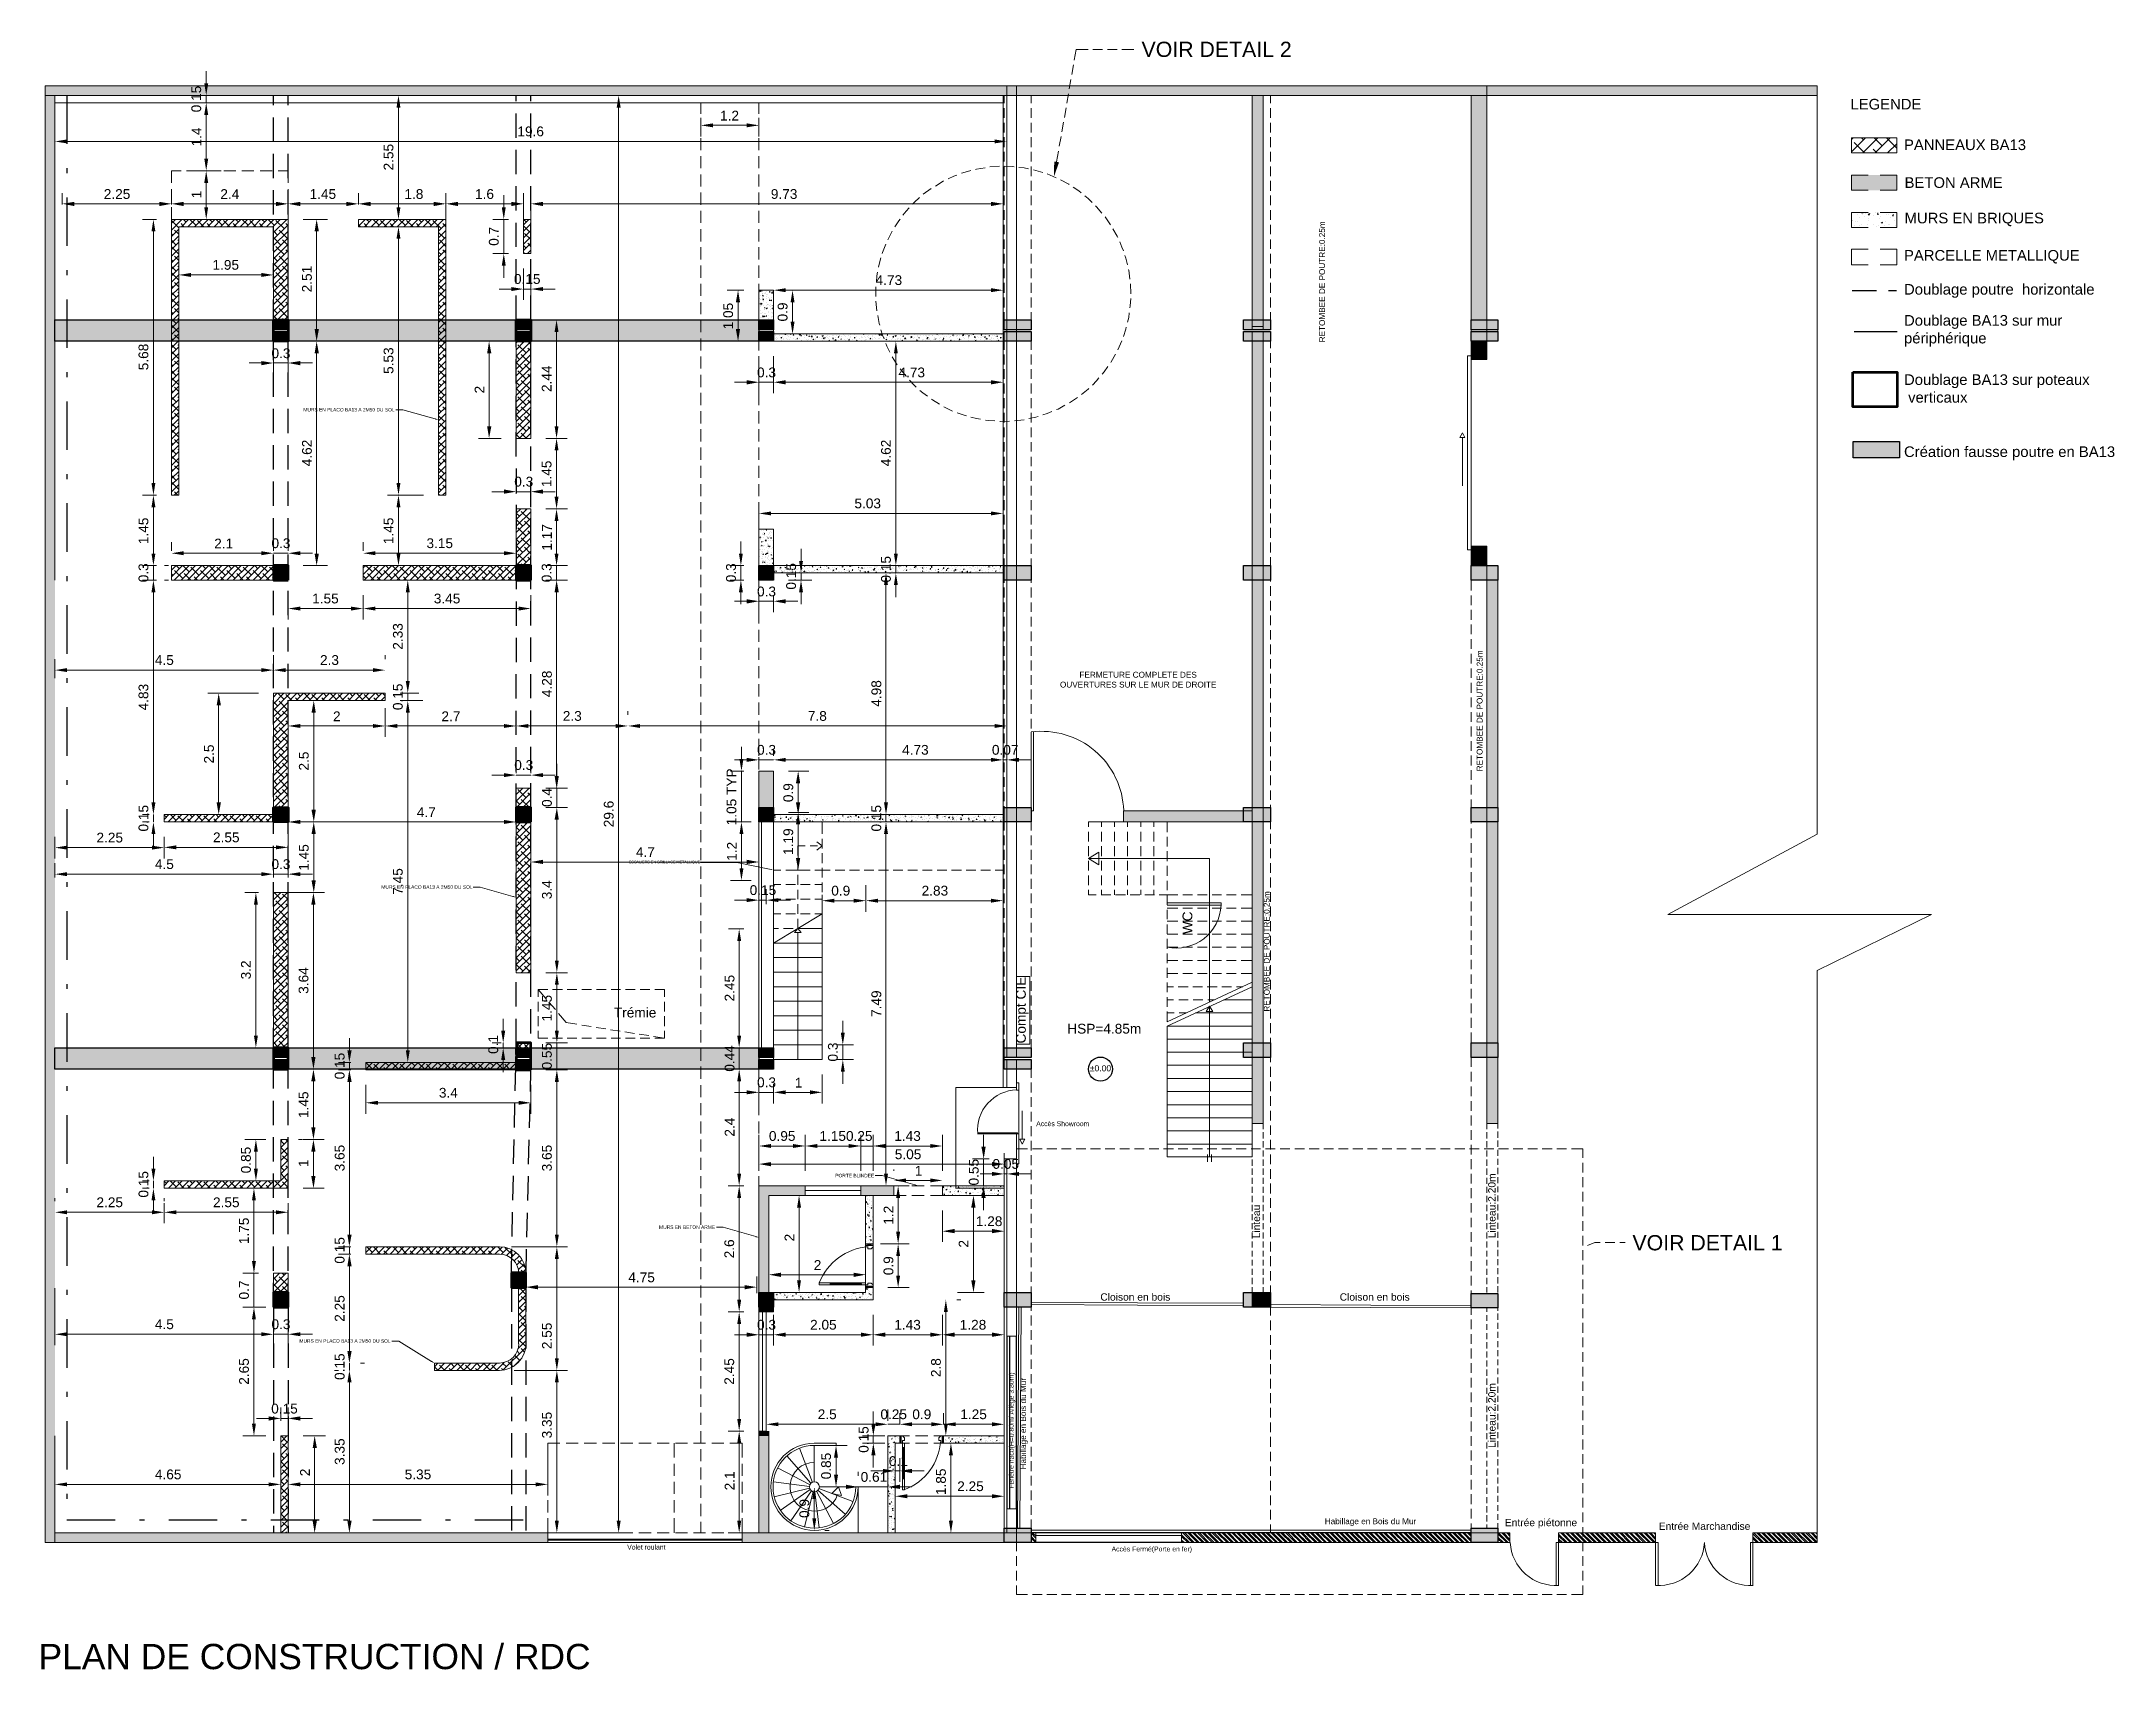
# Model space of a CAD drawing. Header units: metres. Extents: x 9.8 to 52.5, y 3 to 36.6.
import ezdxf

# ---------------------------------------------------------------- set-up
doc = ezdxf.new("R2010")
doc.units = ezdxf.units.M
doc.header["$MEASUREMENT"] = 0
doc.linetypes.add('DASHDOTX2', pattern=[2, 1, -0.5, 0, -0.5])
doc.linetypes.add('DASHED', pattern=[0.75, 0.5, -0.25])
doc.layers.add('Layer1', color=210, linetype='DASHDOTX2', lineweight=30)
doc.layers.add('Layer2', color=50, linetype='Continuous', lineweight=80)
for name, color, linetype in [('Layer3', 10, 'DASHED'), ('PDF_A- DOORS AND WINDOWS', 7, 'Continuous'), ('PDF_A- STAIRS', 7, 'Continuous'), ('PDF_A- WALL', 7, 'Continuous'), ('PDF_A- WOOD', 7, 'Continuous'), ('PDF_A-FURNITURE', 7, 'Continuous'), ('PDF_BETON', 7, 'Continuous'), ('PDF_Cotations', 7, 'Continuous'), ('PDF_COTESCONSTRUCTION', 7, 'Continuous'), ('PDF_HACHUREWALLINTERIOR', 7, 'Continuous'), ('PDF_INTERIORWALL', 7, 'Continuous'), ('PDF_S- STRUCTURE', 7, 'Continuous'), ('PDF_Text', 7, 'Continuous'), ('PDF_VETRATA', 7, 'Continuous')]:
    doc.layers.add(name, color=color, linetype=linetype)
for name, color, linetype, true_color in [('PDF_A+CACHE', 7, 'Continuous', 0x991b1e), ('PDF_A- PROJECTION', 252, 'Continuous', 0x696969), ('PDF_AA-HATCH', 7, 'Continuous', 0x525252), ('PDF_LAY-LINES', 7, 'Continuous', 0x939598), ('PDF_Layer3', 7, 'Continuous', 0xcc0000), ('PDF_RC i&d', 252, 'Continuous', 0x696969)]:
    doc.layers.add(name, color=color, linetype=linetype, true_color=true_color)
doc.styles.add('PDF ArialMT', font='arial.ttf')
doc.styles.add('PDF TimesNewRomanPSMT', font='arial.ttf')

msp = doc.modelspace()

# ---------------------------------------------------------------- texts
at = {"layer": 'PDF_Text', "color": 251, "true_color": 0x696969, "attachment_point": 4, "style": 'PDF ArialMT'}
for s, insert, char_height in [('VOIR DETAIL 2', (32.492, 36.4), 0.31364), ('Trémie', (21.627, 16.564), 0.2012), ('VOIR DETAIL 1', (42.6, 11.824), 0.31364)]:
    msp.add_mtext(s, dxfattribs=dict(at, insert=insert, char_height=char_height))
at = {"layer": 'PDF_Text', "attachment_point": 4, "rotation": 90, "style": 'PDF ArialMT'}
for s, insert, char_height in [('0.15', (13.029, 35.105), 0.2012), ('1.4', (13.035, 34.402), 0.2012), ('2.55', (16.988, 33.908), 0.2012), ('1', (13.035, 33.333), 0.201), ('0.7', (19.156, 32.356), 0.2012), ('RETOMBEE DE POUTRE:0.25m', (36.21, 30.368), 0.12071), ('2.51', (15.308, 31.397), 0.2012), ('1.05', (23.981, 30.635), 0.2012), ('0.9', (25.102, 30.798), 0.2012), ('5.68', (11.942, 29.793), 0.2012), ('5.53', (16.988, 29.717), 0.2012), ('2.44', (20.243, 29.345), 0.2012), ('2', (18.86, 29.316), 0.201), ('4.62', (15.308, 27.816), 0.2012), ('4.62', (27.23, 27.816), 0.2012), ('1.45', (20.243, 27.386), 0.2012), ('1.45', (11.942, 26.212), 0.2012), ('1.45', (16.988, 26.212), 0.2012), ('1.17', (20.249, 26.078), 0.2012), ('0.3', (11.942, 25.427), 0.2012), ('0.3', (20.243, 25.427), 0.2012), ('0.3', (24.039, 25.427), 0.2012), ('0.15', (25.277, 25.276), 0.2012), ('0.15', (27.23, 25.421), 0.2012), ('2.33', (17.18, 24.038), 0.2012), ('RETOMBEE DE POUTRE:0.25m', (39.454, 21.533), 0.12071), ('4.28', (20.249, 23.061), 0.2012), ('4.83', (11.942, 22.788), 0.2012), ('0.15', (17.18, 22.794), 0.2012), ('4.98', (27.032, 22.864), 0.2012), ('2.5', (13.291, 21.695), 0.2012), ('2.5', (15.244, 21.55), 0.2012), ('1.05 TYP', (24.05, 20.422), 0.2012), ('0.4', (20.249, 20.8), 0.2012), ('29.6', (21.522, 20.382), 0.2012), ('0.9', (25.219, 20.899), 0.2012), ('0.15', (11.942, 20.294), 0.2012), ('0.15', (27.032, 20.294), 0.2012), ('1.2', (24.056, 19.69), 0.2012), ('1.19', (25.219, 19.812), 0.2012), ('1.45', (15.244, 19.486), 0.2012), ('7.45', (17.18, 18.992), 0.2012), ('3.4', (20.249, 18.899), 0.2012), ('RETOMBEE DE POUTRE:0.25m', (35.071, 16.586), 0.12001), ('WC', (33.438, 18.179), 0.2012), ('3.2', (14.052, 17.249), 0.2012), ('3.64', (15.238, 16.952), 0.2012), ('2.45', (24.01, 16.795), 0.2012), ('Compt CIE', (30.038, 15.929), 0.2012), ('1.45', (20.249, 16.382), 0.2012), ('7.49', (27.032, 16.475), 0.2012), ('0.1', (19.144, 15.714), 0.2012), ('0.55', (20.249, 15.394), 0.2012), ('0.44', (24.01, 15.348), 0.2012), ('0.3', (26.137, 15.557), 0.2012), ('0.15', (15.982, 15.191), 0.2012), ('1.45', (15.238, 14.394), 0.2012), ('2.4', (24.01, 14.011), 0.2012), ('0.85', (14.052, 13.255), 0.2012), ('3.65', (15.982, 13.296), 0.2012), ('3.65', (20.249, 13.296), 0.2012), ('0.15', (11.942, 12.755), 0.2012), ('1', (15.238, 13.383), 0.201), ('0.55', (29.038, 13.005), 0.2012), ('Linteau:2.20m', (39.706, 11.918), 0.15089), ('1.2', (27.282, 12.197), 0.2012), ('Linteau', (34.858, 11.918), 0.1509), ('1.75', (14.012, 11.796), 0.2012), ('2', (25.242, 11.854), 0.201), ('0.15', (15.982, 11.395), 0.2012), ('2.6', (24.004, 11.505), 0.2012), ('0.9', (27.282, 11.157), 0.2012), ('2', (28.828, 11.726), 0.201), ('0.7', (14.012, 10.657), 0.2012), ('2.25', (15.982, 10.198), 0.2012), ('2.55', (20.249, 9.634), 0.2012), ('2.65', (14.012, 8.901), 0.2012), ('0.15', (15.982, 9), 0.2012), ('2.45', (24.004, 8.901), 0.2012), ('2.8', (28.259, 9.058), 0.2012), ('Fenêtre naco(H=0.80m/ Allège 3.80m)', (29.826, 6.762), 0.10059), ('Habillage en Bois du Mur', (30.072, 7.157), 0.12071), ('Linteau:2.20m', (39.706, 7.599), 0.15089), ('3.35', (20.249, 7.797), 0.2012), ('3.35', (15.982, 7.25), 0.2012), ('0.15', (26.771, 7.5), 0.2012), ('0.85', (25.998, 6.954), 0.2012), ('2', (15.267, 7.018), 0.201), ('2.1', (24.01, 6.727), 0.2012), ('1.85', (28.363, 6.629), 0.2012), ('0.9', (25.55, 6.158), 0.2012)]:
    msp.add_mtext(s, dxfattribs=dict(at, insert=insert, char_height=char_height))
at = {"layer": 'PDF_Text', "attachment_point": 4}
for s, insert, char_height, style in [('1.2', (23.813, 35.037), 0.2012, 'PDF ArialMT'), ('LEGENDE', (47.089, 35.271), 0.2187, 'PDF ArialMT'), ('19.6', (19.64, 34.711), 0.2012, 'PDF ArialMT'), ('PANNEAUX BA13', (48.191, 34.435), 0.21872, 'PDF ArialMT'), ('BETON ARME', (48.203, 33.656), 0.2187, 'PDF ArialMT'), ('2.25', (11.124, 33.421), 0.2012, 'PDF ArialMT'), ('2.4', (13.524, 33.421), 0.2012, 'PDF ArialMT'), ('1.45', (15.361, 33.421), 0.2012, 'PDF ArialMT'), ('1.8', (17.314, 33.421), 0.2012, 'PDF ArialMT'), ('1.6', (18.768, 33.421), 0.2012, 'PDF ArialMT'), ('9.73', (24.859, 33.421), 0.2012, 'PDF ArialMT'), ('MURS EN BRIQUES', (48.203, 32.898), 0.21872, 'PDF ArialMT'), ('1.95', (13.362, 31.962), 0.2012, 'PDF ArialMT'), ('PARCELLE METALLIQUE', (48.191, 32.13), 0.21872, 'PDF ArialMT'), ('0.15', (19.57, 31.671), 0.2012, 'PDF ArialMT'), ('4.73', (27.016, 31.648), 0.2012, 'PDF ArialMT'), ('Doublage poutre  horizontale', (48.191, 31.427), 0.21872, 'PDF ArialMT'), ('Doublage BA13 sur mur\\Ppériphérique', (48.191, 30.605), 0.21872, 'PDF ArialMT'), ('0.3', (14.577, 30.142), 0.2012, 'PDF ArialMT'), ('0.3', (24.575, 29.747), 0.2012, 'PDF ArialMT'), ('4.73', (27.487, 29.747), 0.2012, 'PDF ArialMT'), ('Doublage BA13 sur poteaux\\P verticaux', (48.191, 29.416), 0.21872, 'PDF ArialMT'), ('MURS EN PLACO BA13 A 2M50 DU SOL', (15.233, 28.98), 0.07182, 'PDF ArialMT'), ('Création fausse poutre en BA13', (48.191, 28.083), 0.21872, 'PDF ArialMT'), ('0.3', (19.576, 27.498), 0.2012, 'PDF ArialMT'), ('5.03', (26.58, 27.05), 0.2012, 'PDF ArialMT'), ('2.1', (13.397, 26.225), 0.2012, 'PDF ArialMT'), ('0.3', (14.577, 26.23), 0.2012, 'PDF ArialMT'), ('3.15', (17.768, 26.23), 0.2012, 'PDF ArialMT'), ('1.55', (15.414, 25.091), 0.2012, 'PDF ArialMT'), ('3.45', (17.919, 25.091), 0.2012, 'PDF ArialMT'), ('0.3', (24.575, 25.236), 0.2012, 'PDF ArialMT'), ('4.5', (12.176, 23.824), 0.2012, 'PDF ArialMT'), ('2.3', (15.576, 23.824), 0.2012, 'PDF ArialMT'), ('FERMETURE COMPLETE DES', (31.213, 23.522), 0.12071, 'PDF ArialMT'), ('OUVERTURES SUR LE MUR DE DROITE', (30.812, 23.319), 0.12071, 'PDF ArialMT'), ('2', (15.844, 22.667), 0.201, 'PDF ArialMT'), ('2.7', (18.076, 22.667), 0.2012, 'PDF ArialMT'), ('2.3', (20.575, 22.673), 0.2012, 'PDF ArialMT'), ('7.8', (25.621, 22.673), 0.2012, 'PDF ArialMT'), ('0.3', (24.575, 21.975), 0.2012, 'PDF ArialMT'), ('4.73', (27.562, 21.975), 0.2012, 'PDF ArialMT'), ('0.07', (29.411, 21.975), 0.2012, 'PDF ArialMT'), ('0.3', (19.576, 21.662), 0.2012, 'PDF ArialMT'), ('4.7', (17.57, 20.691), 0.2012, 'PDF ArialMT'), ('2.25', (10.973, 20.168), 0.2012, 'PDF ArialMT'), ('2.55', (13.373, 20.173), 0.2012, 'PDF ArialMT'), ('4.5', (12.176, 19.621), 0.2012, 'PDF ArialMT'), ('0.3', (14.577, 19.621), 0.2012, 'PDF ArialMT'), ('ESCALIERS EN GRILLAGE METALLIQUE', (21.936, 19.659), 0.05468, 'PDF ArialMT'), ('4.7', (22.081, 19.871), 0.2012, 'PDF ArialMT'), ('MURS EN PLACO BA13 A 2M50 DU SOL', (16.838, 19.15), 0.07182, 'PDF ArialMT'), ('0.15', (24.423, 19.086), 0.2012, 'PDF ArialMT'), ('0.9', (26.103, 19.075), 0.2012, 'PDF ArialMT'), ('2.83', (27.963, 19.075), 0.2012, 'PDF ArialMT'), ('HSP=4.85m', (30.963, 16.232), 0.2012, 'PDF ArialMT'), ('±0.00', (31.428, 15.418), 0.1255, 'PDF TimesNewRomanPSMT'), ('3.4', (18.024, 14.913), 0.2012, 'PDF ArialMT'), ('0.3', (24.575, 15.128), 0.2012, 'PDF ArialMT'), ('1', (25.353, 15.122), 0.201, 'PDF ArialMT'), ('0.95', (24.819, 14.023), 0.2012, 'PDF ArialMT'), ('1.150.25', (25.859, 14.023), 0.2012, 'PDF ArialMT'), ('1.43', (27.4, 14.023), 0.2012, 'PDF ArialMT'), ('Accès Showroom', (30.323, 14.276), 0.10059, 'PDF ArialMT'), ('5.05', (27.411, 13.646), 0.2012, 'PDF ArialMT'), ('PORTE BLINDEE', (26.185, 13.209), 0.07182, 'PDF ArialMT'), ('1', (27.824, 13.309), 0.201, 'PDF ArialMT'), ('0.05', (29.422, 13.448), 0.2012, 'PDF ArialMT'), ('2.25', (10.973, 12.657), 0.2012, 'PDF ArialMT'), ('2.55', (13.373, 12.657), 0.2012, 'PDF ArialMT'), ('MURS EN BETON ARME', (22.558, 12.146), 0.07182, 'PDF ArialMT'), ('1.28', (29.08, 12.268), 0.2012, 'PDF ArialMT'), ('4.75', (21.924, 11.111), 0.2012, 'PDF ArialMT'), ('2', (25.743, 11.367), 0.201, 'PDF ArialMT'), ('Cloison en bois', (31.643, 10.708), 0.15089, 'PDF ArialMT'), ('Cloison en bois', (36.572, 10.708), 0.15089, 'PDF ArialMT'), ('4.5', (12.176, 10.146), 0.2012, 'PDF ArialMT'), ('0.3', (14.577, 10.146), 0.2012, 'PDF ArialMT'), ('MURS EN PLACO BA13 A 2M50 DU SOL', (15.152, 9.803), 0.07182, 'PDF ArialMT'), ('0.3', (24.575, 10.135), 0.2012, 'PDF ArialMT'), ('2.05', (25.667, 10.135), 0.2012, 'PDF ArialMT'), ('1.43', (27.4, 10.135), 0.2012, 'PDF ArialMT'), ('1.28', (28.748, 10.135), 0.2012, 'PDF ArialMT'), ('0.15', (14.571, 8.408), 0.2012, 'PDF ArialMT'), ('2.5', (25.824, 8.292), 0.2012, 'PDF ArialMT'), ('0.25', (27.115, 8.292), 0.2012, 'PDF ArialMT'), ('0.9', (27.772, 8.292), 0.2012, 'PDF ArialMT'), ('1.25', (28.76, 8.292), 0.2012, 'PDF ArialMT'), ('0.1', (27.289, 7.327), 0.2012, 'PDF ArialMT'), ('4.65', (12.176, 7.054), 0.2012, 'PDF ArialMT'), ('5.35', (17.32, 7.054), 0.2012, 'PDF ArialMT'), ('0.61', (26.708, 7.002), 0.2012, 'PDF ArialMT'), ('2.25', (28.696, 6.81), 0.2012, 'PDF ArialMT'), ('Habillage en Bois du Mur', (36.264, 6.072), 0.12071, 'PDF ArialMT'), ('Entrée piétonne', (39.973, 6.041), 0.15089, 'PDF ArialMT'), ('Entrée Marchandise', (43.141, 5.988), 0.15089, 'PDF ArialMT'), ('Volet roulant', (21.901, 5.557), 0.10059, 'PDF ArialMT'), ('Accès Fermé(Porte en fer)', (31.875, 5.504), 0.10059, 'PDF ArialMT'), ('PLAN DE CONSTRUCTION / RDC', (9.781, 3.301), 0.52119, 'PDF ArialMT')]:
    msp.add_mtext(s, dxfattribs=dict(at, insert=insert, char_height=char_height, style=style))

# ---------------------------------------------------------------- hatches: boundary and pattern name
h = msp.add_hatch(color=5)
h.dxf.hatch_style = 1
h.paths.add_polyline_path([(14.617, 30.39), (14.617, 30.832), (10.118, 30.832), (10.118, 30.39)])
h = msp.add_hatch(color=5)
h.dxf.hatch_style = 1
h.paths.add_polyline_path([(19.615, 30.39), (19.615, 30.832), (14.919, 30.832), (14.919, 30.39)])
h = msp.add_hatch(color=5)
h.dxf.hatch_style = 1
h.paths.add_polyline_path([(24.614, 30.39), (24.614, 30.832), (19.918, 30.832), (19.918, 30.39)])
h = msp.add_hatch(color=5)
h.dxf.hatch_style = 1
h.paths.add_polyline_path([(48.097, 27.993), (48.097, 28.328), (47.147, 28.328), (47.147, 27.993)])
h = msp.add_hatch(color=5)
h.dxf.hatch_style = 1
h.paths.add_polyline_path([(14.617, 15.399), (14.617, 15.841), (10.118, 15.841), (10.118, 15.399)])
h = msp.add_hatch(color=5)
h.dxf.hatch_style = 1
h.paths.add_polyline_path([(19.616, 15.399), (19.616, 15.841), (14.919, 15.841), (14.919, 15.399)])
h = msp.add_hatch(color=5)
h.dxf.hatch_style = 1
h.paths.add_polyline_path([(24.614, 15.399), (24.614, 15.841), (19.918, 15.841), (19.918, 15.399)])
at = {"layer": 'PDF_AA-HATCH', "transparency": 33554559}
for points in [[(14.925, 32.901), (14.925, 32.907), (14.919, 32.907), (14.913, 32.901), (14.919, 32.895), (14.925, 32.895)], [(19.621, 30.222), (19.621, 30.227), (19.615, 30.227), (19.61, 30.222), (19.615, 30.216), (19.621, 30.216)], [(19.621, 29.681), (19.621, 29.687), (19.615, 29.687), (19.61, 29.681), (19.615, 29.675), (19.621, 29.675)], [(19.621, 29.14), (19.621, 29.146), (19.615, 29.146), (19.61, 29.14), (19.615, 29.135), (19.621, 29.135)], [(19.621, 28.606), (19.621, 28.611), (19.615, 28.611), (19.61, 28.606), (19.615, 28.6), (19.621, 28.6)], [(19.621, 26.449), (19.621, 26.455), (19.615, 26.455), (19.61, 26.449), (19.615, 26.443), (19.621, 26.443)], [(19.621, 25.909), (19.621, 25.914), (19.615, 25.914), (19.61, 25.909), (19.615, 25.903), (19.621, 25.903)], [(12.652, 25.473), (12.652, 25.478), (12.646, 25.478), (12.64, 25.473), (12.646, 25.467), (12.652, 25.467)], [(13.193, 25.473), (13.193, 25.478), (13.187, 25.478), (13.181, 25.473), (13.187, 25.467), (13.193, 25.467)], [(13.733, 25.473), (13.733, 25.478), (13.727, 25.478), (13.722, 25.473), (13.727, 25.467), (13.733, 25.467)], [(14.268, 25.473), (14.268, 25.478), (14.262, 25.478), (14.256, 25.473), (14.262, 25.467), (14.268, 25.467)], [(16.965, 25.473), (16.965, 25.478), (16.959, 25.478), (16.953, 25.473), (16.959, 25.467), (16.965, 25.467)], [(18.04, 25.473), (18.04, 25.478), (18.034, 25.478), (18.029, 25.473), (18.034, 25.467), (18.04, 25.467)], [(18.581, 25.473), (18.581, 25.478), (18.575, 25.478), (18.569, 25.473), (18.575, 25.467), (18.581, 25.467)], [(19.121, 25.473), (19.121, 25.478), (19.116, 25.478), (19.11, 25.473), (19.116, 25.467), (19.121, 25.467)], [(19.621, 21.061), (19.621, 21.067), (19.615, 21.067), (19.61, 21.061), (19.615, 21.055), (19.621, 21.055)], [(19.621, 19.445), (19.621, 19.451), (19.615, 19.451), (19.61, 19.445), (19.615, 19.439), (19.621, 19.439)], [(14.907, 19.038), (14.907, 19.044), (14.902, 19.044), (14.896, 19.038), (14.902, 19.032), (14.907, 19.032)], [(19.621, 18.904), (19.621, 18.91), (19.615, 18.91), (19.61, 18.904), (19.615, 18.899), (19.621, 18.899)], [(19.621, 18.364), (19.621, 18.37), (19.615, 18.37), (19.61, 18.364), (19.615, 18.358), (19.621, 18.358)], [(19.621, 15.94), (19.621, 15.946), (19.615, 15.946), (19.61, 15.94), (19.615, 15.934), (19.621, 15.934)], [(19.621, 15.539), (19.621, 15.545), (19.615, 15.545), (19.61, 15.539), (19.615, 15.533), (19.621, 15.533)], [(14.774, 13.516), (14.774, 13.522), (14.768, 13.522), (14.762, 13.516), (14.768, 13.51), (14.774, 13.51)], [(14.774, 7.587), (14.774, 7.593), (14.768, 7.593), (14.762, 7.587), (14.768, 7.582), (14.774, 7.582)], [(14.774, 6.512), (14.774, 6.518), (14.768, 6.518), (14.762, 6.512), (14.768, 6.506), (14.774, 6.506)], [(14.774, 5.971), (14.774, 5.977), (14.768, 5.977), (14.762, 5.971), (14.768, 5.966), (14.774, 5.966)], [(43.081, 5.849), (43.081, 5.855), (43.075, 5.855), (43.069, 5.849), (43.075, 5.844), (43.081, 5.844)]]:
    msp.add_hatch(color=256, dxfattribs=at).paths.add_polyline_path(points)

# ---------------------------------------------------------------- linework, layer by layer
for points in [[(19.615, 30.39), (19.615, 31.164)], [(19.918, 30.384), (19.918, 31.043)]]:
    msp.add_lwpolyline(points)
for points in [[(14.617, 30.39), (10.118, 30.39), (10.118, 30.832), (14.617, 30.832)], [(19.615, 30.39), (14.919, 30.39), (14.919, 30.832), (19.615, 30.832)], [(24.614, 30.39), (19.918, 30.39), (19.918, 30.832), (24.614, 30.832)], [(47.147, 28.328), (48.097, 28.328), (48.097, 27.993), (47.147, 27.993)], [(14.617, 15.399), (10.118, 15.399), (10.118, 15.841), (14.617, 15.841)], [(19.616, 15.399), (14.919, 15.399), (14.919, 15.841), (19.616, 15.841)], [(24.614, 15.399), (19.918, 15.399), (19.918, 15.841), (24.614, 15.841)]]:
    msp.add_lwpolyline(points, close=True)
at = {"layer": 'Layer1'}
for points in [[(10.361, 35.453), (10.361, 6.121)], [(47.167, 30.594), (48.048, 30.594)], [(10.361, 6.121), (20.266, 6.121)]]:
    msp.add_lwpolyline(points, dxfattribs=at)
at = {"layer": 'Layer2'}
for points in [[(14.617, 30.832), (14.919, 30.832), (14.919, 30.39), (14.617, 30.39), (14.617, 30.832)], [(19.615, 30.832), (19.918, 30.832), (19.918, 30.39), (19.615, 30.39), (19.615, 30.832)], [(14.919, 25.473), (14.919, 25.769), (14.617, 25.769), (14.617, 25.473), (14.919, 25.473)], [(19.918, 25.473), (19.918, 25.769), (19.615, 25.775), (19.615, 25.473), (19.918, 25.473)], [(14.617, 20.491), (14.617, 20.788), (14.919, 20.788), (14.919, 20.491), (14.617, 20.491)], [(19.918, 20.491), (19.918, 20.788), (19.615, 20.788), (19.615, 20.491), (19.918, 20.491)], [(14.919, 15.399), (14.919, 15.841), (14.617, 15.841), (14.617, 15.399), (14.919, 15.399)], [(19.918, 15.388), (19.918, 15.94), (19.621, 15.94), (19.615, 15.388), (19.918, 15.388)], [(19.517, 11.203), (19.517, 10.901), (19.813, 10.901), (19.813, 11.203), (19.517, 11.203)], [(14.919, 10.499), (14.919, 10.802), (14.617, 10.802), (14.617, 10.499)], [(14.617, 10.499), (14.919, 10.499)]]:
    msp.add_lwpolyline(points, dxfattribs=at)
msp.add_lwpolyline([(47.138, 29.756), (48.048, 29.756), (48.048, 29.043), (47.138, 29.043)], close=True, dxfattribs=at)
at = {"layer": 'Layer3'}
for points in [[(14.617, 10.499), (14.617, 35.453)], [(14.919, 10.499), (14.919, 35.453)], [(19.517, 11.203), (19.615, 15.94), (19.615, 20.782), (19.621, 25.769), (19.615, 30.832), (19.615, 35.453)], [(19.819, 11.194), (19.918, 15.388), (19.918, 20.788), (19.918, 25.473), (19.918, 30.832), (19.918, 35.453)], [(47.123, 31.436), (48.038, 31.436)], [(19.517, 10.901), (19.517, 5.849)], [(19.813, 10.901), (19.813, 5.849)], [(14.617, 10.499), (14.617, 5.849)], [(14.919, 10.499), (14.919, 5.849)]]:
    msp.add_lwpolyline(points, dxfattribs=at)
at = {"layer": 'PDF_A+CACHE', "lineweight": 5}
for points in [[(23.417, 35.302), (23.417, 35.075)], [(24.614, 35.302), (24.614, 35.075)], [(23.417, 34.953), (23.417, 34.703)], [(23.417, 34.575), (23.417, 34.325)], [(24.614, 34.953), (24.614, 34.703)], [(24.614, 34.575), (24.614, 34.325)], [(23.417, 34.203), (23.417, 33.953)], [(24.614, 34.203), (24.614, 33.953)], [(23.417, 33.825), (23.417, 33.575)], [(24.614, 33.825), (24.614, 33.575)], [(23.417, 33.453), (23.417, 33.203)], [(24.614, 33.453), (24.614, 33.203)], [(23.417, 33.075), (23.417, 32.826)], [(24.614, 33.075), (24.614, 32.826)], [(23.417, 32.698), (23.417, 32.448)], [(24.614, 32.698), (24.614, 32.448)], [(23.417, 32.326), (23.417, 32.076)], [(24.614, 32.326), (24.614, 32.076)], [(47.453, 31.963), (47.107, 31.963), (47.107, 32.286), (47.453, 32.286)], [(47.698, 32.286), (48.043, 32.286), (48.043, 31.963), (47.698, 31.963)], [(23.417, 31.948), (23.417, 31.698)], [(24.614, 31.948), (24.614, 31.698)], [(23.417, 31.576), (23.417, 31.326)], [(23.417, 31.198), (23.417, 30.948)], [(24.614, 31.576), (24.614, 31.326)], [(24.614, 31.198), (24.614, 30.948)], [(23.417, 30.826), (23.417, 30.576)], [(24.614, 30.826), (24.614, 30.576)], [(23.417, 30.448), (23.417, 30.198)], [(24.614, 30.448), (24.614, 30.198)], [(23.417, 30.076), (23.417, 29.826)], [(24.614, 30.076), (24.614, 29.826)], [(23.417, 29.698), (23.417, 29.448)], [(24.614, 29.698), (24.614, 29.448)], [(23.417, 29.326), (23.417, 29.076)], [(24.614, 29.326), (24.614, 29.076)], [(23.417, 28.949), (23.417, 28.699)], [(24.614, 28.949), (24.614, 28.699)], [(23.417, 28.577), (23.417, 28.327)], [(23.417, 28.199), (23.417, 27.949)], [(24.614, 28.577), (24.614, 28.327)], [(24.614, 28.199), (24.614, 27.949)], [(23.417, 27.827), (23.417, 27.577)], [(24.614, 27.827), (24.614, 27.577)], [(23.417, 27.449), (23.417, 27.199)], [(24.614, 27.449), (24.614, 27.199)], [(23.417, 27.077), (23.417, 26.827)], [(24.614, 27.077), (24.614, 26.827)], [(23.417, 26.699), (23.417, 26.449)], [(24.614, 26.699), (24.614, 26.449)], [(23.417, 26.327), (23.417, 26.077)], [(24.614, 26.327), (24.614, 26.077)], [(23.417, 25.949), (23.417, 25.699)], [(24.614, 25.949), (24.614, 25.699)], [(23.417, 25.577), (23.417, 25.327)], [(23.417, 25.199), (23.417, 24.95)], [(24.614, 25.577), (24.614, 25.327)], [(24.614, 25.199), (24.614, 24.95)], [(23.417, 24.827), (23.417, 24.578)], [(24.614, 24.827), (24.614, 24.578)], [(23.417, 24.45), (23.417, 24.2)], [(24.614, 24.45), (24.614, 24.2)], [(23.417, 24.078), (23.417, 23.828)], [(24.614, 24.078), (24.614, 23.828)], [(23.417, 23.7), (23.417, 23.45)], [(24.614, 23.7), (24.614, 23.45)], [(23.417, 23.328), (23.417, 23.078)], [(24.614, 23.328), (24.614, 23.078)], [(23.417, 22.95), (23.417, 22.7)], [(24.614, 22.95), (24.614, 22.7)], [(23.417, 22.572), (23.417, 22.322)], [(23.417, 22.2), (23.417, 21.95)], [(24.614, 22.572), (24.614, 22.322)], [(24.614, 22.2), (24.614, 21.95)], [(23.417, 21.822), (23.417, 21.572)], [(24.614, 21.822), (24.614, 21.572)], [(23.417, 21.45), (23.417, 21.2)], [(24.614, 21.45), (24.614, 21.2)], [(23.417, 21.073), (23.417, 20.823)], [(24.614, 21.073), (24.614, 20.823)], [(23.417, 20.701), (23.417, 20.451)], [(24.614, 20.701), (24.614, 20.451)], [(23.417, 20.323), (23.417, 20.073)], [(24.614, 20.323), (24.614, 20.073)], [(23.417, 19.951), (23.417, 19.701)], [(24.614, 19.951), (24.614, 19.701)], [(23.417, 19.573), (23.417, 19.323)], [(24.614, 19.573), (24.614, 19.323)], [(23.417, 19.201), (23.417, 18.951)], [(23.417, 18.823), (23.417, 18.573)], [(24.614, 19.201), (24.614, 18.951)], [(24.614, 18.823), (24.614, 18.573)], [(23.417, 18.451), (23.417, 18.201)], [(24.614, 18.451), (24.614, 18.201)], [(23.417, 18.073), (23.417, 17.823)], [(24.614, 18.073), (24.614, 17.823)], [(23.417, 17.701), (23.417, 17.451)], [(24.614, 17.701), (24.614, 17.451)], [(23.417, 17.323), (23.417, 17.073)], [(24.614, 17.323), (24.614, 17.073)], [(23.417, 16.951), (23.417, 16.701)], [(24.614, 16.951), (24.614, 16.701)], [(23.417, 16.574), (23.417, 16.324)], [(24.614, 16.574), (24.614, 16.324)], [(23.417, 16.202), (23.417, 15.952)], [(23.417, 15.824), (23.417, 15.574)], [(24.614, 16.202), (24.614, 15.952)], [(24.614, 15.824), (24.614, 15.574)], [(23.417, 15.452), (23.417, 15.202)], [(24.614, 15.452), (24.614, 15.202)], [(23.417, 15.074), (23.417, 14.824)], [(24.614, 15.074), (24.614, 14.824)], [(23.417, 14.702), (23.417, 14.452)], [(24.614, 14.702), (24.614, 14.452)], [(23.417, 14.324), (23.417, 14.074)], [(24.614, 14.324), (24.614, 14.074)], [(23.417, 13.952), (23.417, 13.702)], [(24.614, 13.952), (24.614, 13.702)], [(23.417, 13.574), (23.417, 13.324)], [(24.614, 13.574), (24.614, 13.324)], [(23.417, 13.197), (23.417, 12.947)], [(23.417, 12.825), (23.417, 12.575)], [(24.614, 13.197), (24.614, 12.947)], [(24.614, 12.825), (24.614, 12.575)], [(23.417, 12.447), (23.417, 12.197)], [(24.614, 12.447), (24.614, 12.197)], [(23.417, 12.075), (23.417, 11.825)], [(24.614, 12.075), (24.614, 11.825)], [(23.417, 11.697), (23.417, 11.447)], [(24.614, 11.697), (24.614, 11.447)], [(23.417, 11.325), (23.417, 11.075)], [(24.614, 11.325), (24.614, 11.075)], [(23.417, 10.947), (23.417, 10.697)], [(24.614, 10.947), (24.614, 10.697)], [(23.417, 10.575), (23.417, 10.325)], [(24.614, 10.575), (24.614, 10.325)], [(23.417, 10.197), (23.417, 9.947)], [(23.417, 9.825), (23.417, 9.575)], [(24.614, 10.197), (24.614, 9.947)], [(24.614, 9.825), (24.614, 9.575)], [(23.417, 9.447), (23.417, 9.197)], [(24.614, 9.447), (24.614, 9.197)], [(23.417, 9.075), (23.417, 8.825)], [(24.614, 9.075), (24.614, 8.825)], [(23.417, 8.698), (23.417, 8.448)], [(24.614, 8.698), (24.614, 8.448)], [(23.417, 8.326), (23.417, 8.076)], [(24.614, 8.326), (24.614, 8.076)], [(23.417, 7.948), (23.417, 7.698)], [(24.614, 7.948), (24.614, 7.698)], [(23.417, 7.576), (23.417, 7.326)], [(24.614, 7.576), (24.614, 7.326)], [(23.417, 7.198), (23.417, 6.948)], [(24.614, 7.198), (24.614, 6.948)], [(23.417, 6.826), (23.417, 6.576)], [(23.417, 6.448), (23.417, 6.198)], [(24.614, 6.826), (24.614, 6.576)], [(24.614, 6.448), (24.614, 6.198)], [(23.417, 6.076), (23.417, 5.849)], [(24.614, 6.076), (24.614, 5.849)]]:
    msp.add_lwpolyline(points, dxfattribs=at)
at = {"layer": 'PDF_A- DOORS AND WINDOWS', "lineweight": 13}
for points in [[(25.568, 12.999), (26.713, 12.999)], [(25.568, 12.9), (26.713, 12.9)], [(25.568, 12.801), (26.713, 12.801)], [(24.69, 10.401), (24.69, 7.948)], [(24.765, 10.401), (24.765, 7.948)]]:
    msp.add_lwpolyline(points, dxfattribs=at)
msp.add_lwpolyline([(24.614, 10.401), (24.614, 7.948)], close=True, dxfattribs=at)
at = {"layer": 'PDF_A- DOORS AND WINDOWS', "color": 153, "lineweight": 25, "true_color": 0x5ca5e0}
for points in [[(29.718, 9.901), (29.718, 6.349)], [(29.77, 9.901), (29.77, 6.349)]]:
    msp.add_lwpolyline(points, dxfattribs=at)
at = {"layer": 'PDF_A- PROJECTION', "lineweight": 9}
for points in [[(31.107, 36.179), (31.148, 36.4), (31.392, 36.4)], [(31.491, 36.4), (31.688, 36.4)], [(31.793, 36.4), (31.99, 36.4)], [(32.089, 36.4), (32.333, 36.4)], [(31.055, 35.883), (31.089, 36.081)], [(29.665, 35.29), (29.665, 35.453)], [(30.218, 35.29), (30.218, 35.453)], [(30.956, 35.296), (30.985, 35.488)], [(31.002, 35.587), (31.037, 35.784)], [(35.147, 35.29), (35.147, 35.453)], [(29.665, 34.988), (29.665, 35.191)], [(30.218, 34.988), (30.218, 35.191)], [(30.903, 34.999), (30.938, 35.197)], [(35.147, 34.988), (35.147, 35.191)], [(29.665, 34.691), (29.665, 34.889)], [(29.665, 34.389), (29.665, 34.593)], [(30.218, 34.691), (30.218, 34.889)], [(30.218, 34.389), (30.218, 34.593)], [(30.799, 34.407), (30.834, 34.604)], [(30.851, 34.703), (30.886, 34.901)], [(35.147, 34.691), (35.147, 34.889)], [(35.147, 34.389), (35.147, 34.593)], [(29.665, 34.093), (29.665, 34.29)], [(30.218, 34.093), (30.218, 34.29)], [(30.741, 34.087), (30.781, 34.308)], [(35.147, 34.093), (35.147, 34.29)], [(28.689, 33.814), (28.625, 33.79), (28.509, 33.732)], [(28.974, 33.907), (28.857, 33.872), (28.782, 33.849)], [(29.27, 33.965), (29.096, 33.936), (29.073, 33.93)], [(29.567, 33.994), (29.369, 33.982)], [(29.869, 33.982), (29.828, 33.988), (29.665, 33.994)], [(29.665, 33.79), (29.665, 33.988)], [(30.165, 33.942), (30.072, 33.959), (29.968, 33.971)], [(30.218, 33.79), (30.218, 33.988)], [(30.456, 33.866), (30.316, 33.907), (30.264, 33.918)], [(30.735, 33.756), (30.549, 33.837)], [(35.147, 33.79), (35.147, 33.988)], [(27.922, 33.349), (27.811, 33.25), (27.776, 33.215)], [(28.16, 33.535), (27.997, 33.418)], [(28.416, 33.692), (28.404, 33.686), (28.247, 33.587)], [(29.665, 33.488), (29.665, 33.692)], [(29.665, 33.192), (29.665, 33.389)], [(30.218, 33.488), (30.218, 33.692)], [(30.218, 33.192), (30.218, 33.389)], [(31.002, 33.616), (30.996, 33.622), (30.822, 33.715)], [(31.246, 33.447), (31.2, 33.488), (31.084, 33.564)], [(31.473, 33.25), (31.392, 33.331), (31.322, 33.384)], [(35.147, 33.488), (35.147, 33.692)], [(35.147, 33.192), (35.147, 33.389)], [(27.521, 32.907), (27.492, 32.872), (27.41, 32.744)], [(27.707, 33.139), (27.643, 33.07), (27.579, 32.988)], [(29.665, 32.889), (29.665, 33.093)], [(30.218, 32.889), (30.218, 33.093)], [(31.677, 33.029), (31.566, 33.157), (31.543, 33.18)], [(31.851, 32.791), (31.74, 32.953)], [(35.147, 32.889), (35.147, 33.093)], [(27.358, 32.657), (27.265, 32.477)], [(29.665, 32.593), (29.665, 32.791)], [(29.665, 32.291), (29.665, 32.488)], [(30.218, 32.593), (30.218, 32.791)], [(30.218, 32.291), (30.218, 32.488)], [(32.002, 32.529), (31.99, 32.552), (31.903, 32.703)], [(35.147, 32.593), (35.147, 32.791)], [(35.147, 32.291), (35.147, 32.488)], [(27.125, 32.105), (27.09, 31.977), (27.079, 31.913)], [(27.224, 32.39), (27.16, 32.215), (27.154, 32.198)], [(29.665, 31.989), (29.665, 32.192)], [(30.218, 31.989), (30.218, 32.192)], [(32.118, 32.25), (32.089, 32.331), (32.043, 32.436)], [(32.2, 31.965), (32.171, 32.099), (32.147, 32.157)], [(35.147, 31.989), (35.147, 32.192)], [(27.056, 31.814), (27.044, 31.739), (27.032, 31.617)], [(29.665, 31.692), (29.665, 31.89)], [(29.665, 31.39), (29.665, 31.593)], [(30.218, 31.692), (30.218, 31.89)], [(30.218, 31.39), (30.218, 31.593)], [(32.252, 31.669), (32.229, 31.855), (32.223, 31.866)], [(35.147, 31.692), (35.147, 31.89)], [(35.147, 31.39), (35.147, 31.593)], [(27.021, 31.512), (27.021, 31.489), (27.021, 31.314)], [(27.021, 31.215), (27.044, 31.018)], [(29.665, 31.088), (29.665, 31.291)], [(30.218, 31.088), (30.218, 31.291)], [(32.252, 31.076), (32.258, 31.122), (32.269, 31.274)], [(32.269, 31.367), (32.264, 31.57)], [(35.147, 31.088), (35.147, 31.291)], [(27.061, 30.919), (27.09, 30.756), (27.102, 30.721)], [(29.665, 30.832), (29.665, 30.989)], [(30.218, 30.832), (30.218, 30.989)], [(32.2, 30.78), (32.229, 30.878), (32.24, 30.977)], [(35.147, 30.832), (35.147, 30.989)], [(27.125, 30.623), (27.16, 30.518), (27.189, 30.437)], [(27.23, 30.344), (27.247, 30.291), (27.311, 30.163)], [(29.665, 30.216), (29.665, 30.39)], [(30.218, 30.216), (30.218, 30.39)], [(32.002, 30.216), (32.083, 30.396)], [(32.118, 30.489), (32.171, 30.64), (32.176, 30.681)], [(35.147, 30.245), (35.147, 30.39)], [(27.358, 30.07), (27.462, 29.902)], [(29.665, 29.913), (29.665, 30.117)], [(30.218, 29.913), (30.218, 30.117)], [(31.857, 29.954), (31.868, 29.966), (31.956, 30.123)], [(35.147, 29.943), (35.147, 30.146)], [(39.279, 29.722), (39.279, 29.948)], [(27.521, 29.82), (27.643, 29.669), (27.643, 29.664)], [(27.712, 29.588), (27.811, 29.489), (27.852, 29.448)], [(29.665, 29.617), (29.665, 29.815)], [(29.665, 29.315), (29.665, 29.518)], [(30.218, 29.617), (30.218, 29.815)], [(30.218, 29.315), (30.218, 29.518)], [(31.479, 29.489), (31.566, 29.576), (31.613, 29.634)], [(31.682, 29.71), (31.723, 29.762), (31.799, 29.873)], [(35.147, 29.646), (35.147, 29.844)], [(35.147, 29.344), (35.147, 29.547)], [(39.279, 29.425), (39.279, 29.623)], [(27.927, 29.379), (27.991, 29.326), (28.084, 29.257)], [(28.166, 29.198), (28.189, 29.181), (28.334, 29.094)], [(28.422, 29.042), (28.602, 28.954)], [(29.665, 29.012), (29.665, 29.216)], [(30.218, 29.012), (30.218, 29.216)], [(30.741, 28.983), (30.776, 28.995), (30.915, 29.071)], [(31.008, 29.123), (31.171, 29.233)], [(31.252, 29.292), (31.392, 29.402), (31.403, 29.419)], [(35.147, 29.047), (35.147, 29.245)], [(39.279, 29.123), (39.279, 29.321)], [(28.695, 28.919), (28.857, 28.861), (28.887, 28.856)], [(28.98, 28.826), (29.096, 28.797), (29.177, 28.786)], [(29.276, 28.768), (29.34, 28.757), (29.474, 28.751)], [(29.572, 28.739), (29.584, 28.739), (29.776, 28.745)], [(29.665, 28.716), (29.665, 28.914)], [(29.665, 28.414), (29.665, 28.617)], [(29.875, 28.751), (30.072, 28.774)], [(30.171, 28.797), (30.316, 28.826), (30.363, 28.844)], [(30.218, 28.716), (30.218, 28.914)], [(30.218, 28.414), (30.218, 28.617)], [(30.462, 28.873), (30.549, 28.902), (30.648, 28.943)], [(35.147, 28.745), (35.147, 28.943)], [(35.147, 28.443), (35.147, 28.646)], [(39.279, 28.821), (39.279, 29.024)], [(39.279, 28.524), (39.279, 28.722)], [(29.665, 28.117), (29.665, 28.315)], [(30.218, 28.117), (30.218, 28.315)], [(35.147, 28.146), (35.147, 28.344)], [(39.279, 28.222), (39.279, 28.42)], [(29.665, 27.815), (29.665, 28.013)], [(30.218, 27.815), (30.218, 28.013)], [(35.147, 27.844), (35.147, 28.048)], [(39.279, 27.92), (39.279, 28.123)], [(39.279, 27.623), (39.279, 27.821)], [(29.665, 27.513), (29.665, 27.716)], [(29.665, 27.216), (29.665, 27.414)], [(30.218, 27.513), (30.218, 27.716)], [(30.218, 27.216), (30.218, 27.414)], [(35.147, 27.548), (35.147, 27.745)], [(35.147, 27.245), (35.147, 27.443)], [(39.279, 27.321), (39.279, 27.524)], [(29.665, 26.914), (29.665, 27.118)], [(30.218, 26.914), (30.218, 27.118)], [(35.147, 26.943), (35.147, 27.147)], [(39.279, 27.025), (39.279, 27.222)], [(39.279, 26.722), (39.279, 26.92)], [(29.665, 26.618), (29.665, 26.815)], [(29.665, 26.315), (29.665, 26.513)], [(30.218, 26.618), (30.218, 26.815)], [(30.218, 26.315), (30.218, 26.513)], [(35.147, 26.647), (35.147, 26.844)], [(35.147, 26.345), (35.147, 26.548)], [(39.279, 26.42), (39.279, 26.624)], [(29.665, 26.013), (29.665, 26.217)], [(30.218, 26.013), (30.218, 26.217)], [(35.147, 26.042), (35.147, 26.246)], [(39.279, 26.095), (39.279, 26.321)], [(29.665, 25.717), (29.665, 25.914)], [(29.665, 25.415), (29.665, 25.618)], [(30.218, 25.717), (30.218, 25.914)], [(30.218, 25.415), (30.218, 25.618)], [(35.147, 25.746), (35.147, 25.943)], [(35.147, 25.444), (35.147, 25.647)], [(29.665, 25.112), (29.665, 25.316)], [(30.218, 25.112), (30.218, 25.316)], [(35.147, 25.147), (35.147, 25.345)], [(39.279, 25.258), (39.279, 25.473)], [(29.665, 24.816), (29.665, 25.013)], [(30.218, 24.816), (30.218, 25.013)], [(35.147, 24.845), (35.147, 25.043)], [(39.279, 24.955), (39.279, 25.153)], [(39.279, 24.653), (39.279, 24.857)], [(29.665, 24.514), (29.665, 24.717)], [(29.665, 24.217), (29.665, 24.415)], [(30.218, 24.514), (30.218, 24.717)], [(30.218, 24.217), (30.218, 24.415)], [(35.147, 24.543), (35.147, 24.746)], [(35.147, 24.246), (35.147, 24.444)], [(39.279, 24.357), (39.279, 24.554)], [(29.665, 23.915), (29.665, 24.113)], [(30.218, 23.915), (30.218, 24.113)], [(35.147, 23.944), (35.147, 24.147)], [(39.279, 24.054), (39.279, 24.258)], [(39.279, 23.752), (39.279, 23.956)], [(29.665, 23.613), (29.665, 23.816)], [(29.665, 23.316), (29.665, 23.514)], [(30.218, 23.613), (30.218, 23.816)], [(30.218, 23.316), (30.218, 23.514)], [(35.147, 23.648), (35.147, 23.845)], [(35.147, 23.345), (35.147, 23.543)], [(39.279, 23.456), (39.279, 23.653)], [(29.665, 23.014), (29.665, 23.217)], [(30.218, 23.014), (30.218, 23.217)], [(35.147, 23.043), (35.147, 23.246)], [(39.279, 23.153), (39.279, 23.357)], [(39.279, 22.857), (39.279, 23.055)], [(29.665, 22.717), (29.665, 22.915)], [(30.218, 22.717), (30.218, 22.915)], [(35.147, 22.747), (35.147, 22.944)], [(35.147, 22.444), (35.147, 22.648)], [(39.279, 22.555), (39.279, 22.752)], [(29.665, 22.415), (29.665, 22.613)], [(29.665, 22.113), (29.665, 22.316)], [(30.218, 22.415), (30.218, 22.613)], [(30.218, 22.113), (30.218, 22.316)], [(35.147, 22.142), (35.147, 22.345)], [(39.279, 22.252), (39.279, 22.456)], [(29.665, 21.817), (29.665, 22.014)], [(30.218, 21.817), (30.218, 22.014)], [(35.147, 21.846), (35.147, 22.043)], [(39.279, 21.956), (39.279, 22.154)], [(39.279, 21.654), (39.279, 21.857)], [(29.665, 21.514), (29.665, 21.718)], [(29.665, 21.212), (29.665, 21.415)], [(30.218, 21.514), (30.218, 21.718)], [(30.218, 21.212), (30.218, 21.415)], [(35.147, 21.543), (35.147, 21.747)], [(35.147, 21.247), (35.147, 21.445)], [(39.279, 21.357), (39.279, 21.555)], [(29.665, 20.916), (29.665, 21.113)], [(30.218, 20.916), (30.218, 21.113)], [(35.147, 20.945), (35.147, 21.142)], [(39.279, 21.055), (39.279, 21.253)], [(39.279, 20.753), (39.279, 20.956)], [(29.665, 20.613), (29.665, 20.817)], [(29.665, 20.317), (29.665, 20.515)], [(30.218, 20.613), (30.218, 20.817)], [(30.218, 20.317), (30.218, 20.515)], [(35.147, 20.642), (35.147, 20.846)], [(35.147, 20.346), (35.147, 20.544)], [(39.279, 20.456), (39.279, 20.654)], [(29.665, 20.015), (29.665, 20.212)], [(30.218, 20.015), (30.218, 20.212)], [(35.147, 20.044), (35.147, 20.247)], [(39.279, 20.154), (39.279, 20.358)], [(29.665, 19.712), (29.665, 19.916)], [(30.218, 19.712), (30.218, 19.916)], [(35.147, 19.747), (35.147, 19.945)], [(35.147, 19.445), (35.147, 19.643)], [(39.279, 19.852), (39.279, 20.055)], [(39.279, 19.555), (39.279, 19.753)], [(29.665, 19.416), (29.665, 19.614)], [(29.665, 19.114), (29.665, 19.317)], [(30.218, 19.416), (30.218, 19.614)], [(30.218, 19.114), (30.218, 19.317)], [(35.147, 19.143), (35.147, 19.346)], [(39.279, 19.253), (39.279, 19.457)], [(29.665, 18.817), (29.665, 19.015)], [(30.218, 18.817), (30.218, 19.015)], [(35.147, 18.846), (35.147, 19.044)], [(39.279, 18.957), (39.279, 19.154)], [(39.279, 18.655), (39.279, 18.852)], [(29.665, 18.515), (29.665, 18.713)], [(29.665, 18.213), (29.665, 18.416)], [(30.218, 18.515), (30.218, 18.713)], [(30.218, 18.213), (30.218, 18.416)], [(35.147, 18.544), (35.147, 18.748)], [(35.147, 18.242), (35.147, 18.445)], [(39.279, 18.352), (39.279, 18.556)], [(29.665, 17.916), (29.665, 18.114)], [(30.218, 17.916), (30.218, 18.114)], [(35.147, 17.945), (35.147, 18.143)], [(39.279, 18.056), (39.279, 18.253)], [(39.279, 17.754), (39.279, 17.957)], [(29.665, 17.614), (29.665, 17.817)], [(29.665, 17.312), (29.665, 17.515)], [(30.218, 17.614), (30.218, 17.817)], [(30.218, 17.312), (30.218, 17.515)], [(35.147, 17.643), (35.147, 17.847)], [(35.147, 17.347), (35.147, 17.544)], [(39.279, 17.457), (39.279, 17.655)], [(29.665, 17.015), (29.665, 17.213)], [(30.218, 17.015), (30.218, 17.213)], [(35.147, 17.044), (35.147, 17.242)], [(39.279, 17.155), (39.279, 17.352)], [(20.069, 16.887), (20.069, 17.039), (20.266, 17.039)], [(20.226, 16.853), (20.069, 17.039)], [(20.069, 16.591), (20.069, 16.789)], [(20.423, 16.626), (20.29, 16.777)], [(20.365, 17.039), (20.569, 17.039)], [(20.668, 17.039), (20.865, 17.039)], [(20.97, 17.039), (21.167, 17.039)], [(21.266, 17.039), (21.47, 17.039)], [(21.569, 17.039), (21.766, 17.039)], [(21.865, 17.039), (22.068, 17.039)], [(22.167, 17.039), (22.365, 17.039)], [(22.469, 17.039), (22.667, 17.039), (22.667, 16.887)], [(22.667, 16.789), (22.667, 16.591)], [(29.665, 16.713), (29.665, 16.917)], [(30.218, 16.713), (30.218, 16.917)], [(35.147, 16.742), (35.147, 16.946)], [(39.279, 16.853), (39.279, 17.056)], [(39.279, 16.556), (39.279, 16.754)], [(20.069, 16.289), (20.069, 16.492)], [(20.865, 16.324), (20.644, 16.359), (20.487, 16.545)], [(21.162, 16.277), (20.964, 16.306)], [(21.458, 16.231), (21.26, 16.26)], [(22.667, 16.492), (22.667, 16.289)], [(29.665, 16.417), (29.665, 16.614)], [(29.665, 16.114), (29.665, 16.312)], [(30.218, 16.417), (30.218, 16.614)], [(30.218, 16.114), (30.218, 16.312)], [(35.147, 16.446), (35.147, 16.643)], [(35.147, 16.143), (35.147, 16.347)], [(39.279, 16.254), (39.279, 16.457)], [(20.266, 16.039), (20.069, 16.039), (20.069, 16.19)], [(20.569, 16.039), (20.365, 16.039)], [(20.865, 16.039), (20.668, 16.039)], [(21.167, 16.039), (20.97, 16.039)], [(21.47, 16.039), (21.266, 16.039)], [(21.755, 16.184), (21.557, 16.213)], [(21.766, 16.039), (21.569, 16.039)], [(22.051, 16.138), (21.853, 16.167)], [(22.068, 16.039), (21.865, 16.039)], [(22.347, 16.091), (22.15, 16.12)], [(22.365, 16.039), (22.167, 16.039)], [(22.667, 16.19), (22.667, 16.039), (22.446, 16.074)], [(22.667, 16.039), (22.469, 16.039)], [(29.665, 15.841), (29.665, 16.016)], [(30.218, 15.841), (30.218, 16.016)], [(35.147, 15.847), (35.147, 16.045)], [(39.279, 15.94), (39.279, 16.155)], [(30.218, 15.225), (30.218, 15.399)], [(35.147, 15.545), (35.147, 15.742)], [(35.147, 15.243), (35.147, 15.446)], [(39.279, 15.638), (39.279, 15.446)], [(29.665, 12.947), (28.666, 12.947), (28.666, 15.022), (29.718, 15.022)], [(30.218, 14.923), (30.218, 15.126)], [(35.147, 14.946), (35.147, 15.144)], [(39.279, 15.347), (39.279, 15.144)], [(39.279, 15.045), (39.279, 14.847)], [(30.218, 14.626), (30.218, 14.824)], [(30.218, 14.324), (30.218, 14.522)], [(35.147, 14.644), (35.147, 14.847)], [(35.147, 14.342), (35.147, 14.545)], [(39.279, 14.743), (39.279, 14.545)], [(30.218, 14.022), (30.218, 14.225)], [(35.147, 14.045), (35.147, 14.243)], [(39.279, 14.446), (39.279, 14.243)], [(39.279, 14.144), (39.279, 13.946)], [(29.915, 13.574), (29.915, 13.76), (30.142, 13.76)], [(30.218, 13.725), (30.218, 13.923)], [(30.247, 13.76), (30.444, 13.76)], [(30.543, 13.76), (30.747, 13.76)], [(30.845, 13.76), (31.043, 13.76)], [(31.148, 13.76), (31.345, 13.76)], [(31.444, 13.76), (31.647, 13.76)], [(31.746, 13.76), (31.944, 13.76)], [(32.043, 13.76), (32.246, 13.76)], [(32.345, 13.76), (32.543, 13.76)], [(32.647, 13.76), (32.845, 13.76)], [(32.944, 13.76), (33.147, 13.76)], [(33.246, 13.76), (33.444, 13.76)], [(33.542, 13.76), (33.746, 13.76)], [(33.845, 13.76), (34.042, 13.76)], [(34.147, 13.76), (34.345, 13.76)], [(34.443, 13.76), (34.647, 13.76)], [(34.746, 13.76), (34.943, 13.76)], [(35.042, 13.76), (35.245, 13.76)], [(35.147, 13.743), (35.147, 13.946)], [(35.344, 13.76), (35.548, 13.76)], [(35.647, 13.76), (35.844, 13.76)], [(35.943, 13.76), (36.146, 13.76)], [(36.245, 13.76), (36.443, 13.76)], [(36.547, 13.76), (36.745, 13.76)], [(36.844, 13.76), (37.047, 13.76)], [(37.146, 13.76), (37.344, 13.76)], [(37.443, 13.76), (37.646, 13.76)], [(37.745, 13.76), (37.943, 13.76)], [(38.047, 13.76), (38.245, 13.76)], [(38.344, 13.76), (38.547, 13.76)], [(38.646, 13.76), (38.843, 13.76)], [(38.942, 13.76), (39.146, 13.76)], [(39.245, 13.76), (39.442, 13.76)], [(39.279, 13.842), (39.279, 13.644)], [(39.547, 13.76), (39.744, 13.76)], [(39.843, 13.76), (40.047, 13.76)], [(40.145, 13.76), (40.343, 13.76)], [(40.448, 13.76), (40.645, 13.76)], [(40.744, 13.76), (40.948, 13.76)], [(41.046, 13.76), (41.244, 13.76)], [(41.343, 13.76), (41.575, 13.76), (41.575, 13.574)], [(29.665, 13.4), (29.665, 13.551)], [(29.665, 13.098), (29.665, 13.301)], [(29.915, 13.272), (29.915, 13.47)], [(30.218, 13.423), (30.218, 13.627)], [(30.218, 13.127), (30.218, 13.324)], [(35.147, 13.446), (35.147, 13.644)], [(35.147, 13.144), (35.147, 13.342)], [(39.279, 13.545), (39.279, 13.342)], [(39.279, 13.243), (39.279, 13.045)], [(41.575, 13.47), (41.575, 13.272)], [(29.665, 12.801), (29.665, 12.999)], [(29.915, 12.97), (29.915, 13.173)], [(29.915, 12.673), (29.915, 12.871)], [(30.218, 12.825), (30.218, 13.022)], [(35.147, 12.842), (35.147, 13.045)], [(39.279, 12.947), (39.279, 12.743)], [(41.575, 13.173), (41.575, 12.97)], [(41.575, 12.871), (41.575, 12.673)], [(29.665, 12.499), (29.665, 12.697)], [(29.665, 12.197), (29.665, 12.4)], [(29.915, 12.371), (29.915, 12.569)], [(30.218, 12.522), (30.218, 12.726)], [(30.218, 12.226), (30.218, 12.423)], [(35.147, 12.546), (35.147, 12.743)], [(35.147, 12.243), (35.147, 12.447)], [(39.279, 12.644), (39.279, 12.447)], [(41.575, 12.569), (41.575, 12.371)], [(29.665, 11.9), (29.665, 12.098)], [(29.915, 12.069), (29.915, 12.272)], [(29.915, 11.772), (29.915, 11.97)], [(30.218, 11.924), (30.218, 12.127)], [(35.147, 11.947), (35.147, 12.144)], [(39.279, 12.342), (39.279, 12.144)], [(39.279, 12.046), (39.279, 11.842)], [(41.575, 12.272), (41.575, 12.069)], [(41.575, 11.97), (41.575, 11.772)], [(29.665, 11.598), (29.665, 11.801)], [(29.915, 11.47), (29.915, 11.674)], [(30.218, 11.627), (30.218, 11.825)], [(35.147, 11.645), (35.147, 11.842)], [(35.147, 11.342), (35.147, 11.546)], [(39.279, 11.743), (39.279, 11.546)], [(41.575, 11.674), (41.575, 11.47)], [(41.674, 11.767), (41.825, 11.831), (41.936, 11.831)], [(42.035, 11.831), (42.238, 11.831)], [(42.337, 11.831), (42.447, 11.831)], [(29.665, 11.302), (29.665, 11.499)], [(29.665, 10.999), (29.665, 11.197)], [(29.915, 11.174), (29.915, 11.371)], [(30.218, 11.325), (30.218, 11.522)], [(30.218, 11.023), (30.218, 11.226)], [(35.147, 11.046), (35.147, 11.243)], [(39.279, 11.447), (39.279, 11.243)], [(39.279, 11.145), (39.279, 10.947)], [(41.575, 11.371), (41.575, 11.174)], [(29.665, 10.697), (29.665, 10.901)], [(29.915, 10.871), (29.915, 11.069)], [(29.915, 10.569), (29.915, 10.773)], [(30.218, 10.726), (30.218, 10.924)], [(35.147, 10.802), (35.147, 10.947)], [(39.279, 10.842), (39.279, 10.645)], [(41.575, 11.069), (41.575, 10.871)], [(41.575, 10.773), (41.575, 10.569)], [(29.665, 10.401), (29.665, 10.598)], [(29.665, 10.098), (29.665, 10.302)], [(29.915, 10.273), (29.915, 10.47)], [(30.218, 10.424), (30.218, 10.622)], [(30.218, 10.122), (30.218, 10.325)], [(35.147, 10.499), (35.147, 10.325)], [(39.279, 10.546), (39.279, 10.343)], [(41.575, 10.47), (41.575, 10.273)], [(29.665, 9.802), (29.665, 10)], [(29.915, 9.971), (29.915, 10.174)], [(29.915, 9.674), (29.915, 9.872)], [(30.218, 9.825), (30.218, 10.023)], [(35.147, 10.226), (35.147, 10.023)], [(35.147, 9.924), (35.147, 9.726)], [(39.279, 10.244), (39.279, 10.046)], [(39.279, 9.941), (39.279, 9.744)], [(41.575, 10.174), (41.575, 9.971)], [(41.575, 9.872), (41.575, 9.674)], [(29.665, 9.5), (29.665, 9.697)], [(29.665, 9.197), (29.665, 9.401)], [(29.915, 9.372), (29.915, 9.569)], [(30.218, 9.523), (30.218, 9.726)], [(30.218, 9.227), (30.218, 9.424)], [(35.147, 9.622), (35.147, 9.424)], [(39.279, 9.645), (39.279, 9.442)], [(41.575, 9.569), (41.575, 9.372)], [(29.665, 8.901), (29.665, 9.099)], [(29.915, 9.07), (29.915, 9.273)], [(29.915, 8.773), (29.915, 8.971)], [(30.218, 8.924), (30.218, 9.122)], [(35.147, 9.325), (35.147, 9.122)], [(35.147, 9.023), (35.147, 8.825)], [(39.279, 9.343), (39.279, 9.145)], [(39.279, 9.046), (39.279, 8.843)], [(41.575, 9.273), (41.575, 9.07)], [(41.575, 8.971), (41.575, 8.773)], [(29.665, 8.599), (29.665, 8.796)], [(29.915, 8.471), (29.915, 8.669)], [(30.218, 8.622), (30.218, 8.825)], [(35.147, 8.727), (35.147, 8.523)], [(39.279, 8.744), (39.279, 8.546)], [(41.575, 8.669), (41.575, 8.471)], [(29.665, 8.297), (29.665, 8.5)], [(29.665, 8), (29.665, 8.198)], [(29.915, 8.169), (29.915, 8.372)], [(30.218, 8.326), (30.218, 8.523)], [(30.218, 8.023), (30.218, 8.227)], [(35.147, 8.424), (35.147, 8.227)], [(35.147, 8.122), (35.147, 7.925)], [(39.279, 8.442), (39.279, 8.244)], [(39.279, 8.145), (39.279, 7.942)], [(41.575, 8.372), (41.575, 8.169)], [(29.665, 7.698), (29.665, 7.901)], [(29.915, 7.872), (29.915, 8.07)], [(29.915, 7.57), (29.915, 7.773)], [(30.218, 7.727), (30.218, 7.925)], [(35.147, 7.826), (35.147, 7.622)], [(39.279, 7.843), (39.279, 7.646)], [(41.575, 8.07), (41.575, 7.872)], [(41.575, 7.773), (41.575, 7.57)], [(29.665, 7.401), (29.665, 7.599)], [(29.665, 7.099), (29.665, 7.297)], [(29.915, 7.274), (29.915, 7.471)], [(30.218, 7.425), (30.218, 7.622)], [(30.218, 7.122), (30.218, 7.326)], [(35.147, 7.523), (35.147, 7.326)], [(39.279, 7.547), (39.279, 7.343)], [(41.575, 7.471), (41.575, 7.274)], [(29.665, 6.797), (29.665, 7)], [(29.915, 6.971), (29.915, 7.169)], [(29.915, 6.669), (29.915, 6.872)], [(30.218, 6.826), (30.218, 7.024)], [(35.147, 7.221), (35.147, 7.024)], [(35.147, 6.925), (35.147, 6.721)], [(39.279, 7.244), (39.279, 7.047)], [(39.279, 6.942), (39.279, 6.745)], [(41.575, 7.169), (41.575, 6.971)], [(41.575, 6.872), (41.575, 6.669)], [(29.665, 6.5), (29.665, 6.698)], [(29.915, 6.373), (29.915, 6.57)], [(30.218, 6.524), (30.218, 6.721)], [(30.218, 6.221), (30.218, 6.425)], [(35.147, 6.623), (35.147, 6.425)], [(39.279, 6.646), (39.279, 6.442)], [(41.575, 6.57), (41.575, 6.373)], [(29.665, 6.198), (29.665, 6.402)], [(29.665, 5.948), (29.665, 6.099)], [(29.915, 6.07), (29.915, 6.274)], [(30.218, 5.948), (30.218, 6.123)], [(35.147, 6.326), (35.147, 6.123)], [(35.147, 6.024), (35.147, 5.849)], [(39.279, 6.343), (39.279, 6.146)], [(39.279, 6.041), (39.279, 5.849)], [(41.575, 6.274), (41.575, 6.07)], [(29.915, 5.774), (29.915, 5.971)], [(29.915, 5.472), (29.915, 5.669)], [(41.575, 5.971), (41.575, 5.774)], [(41.575, 5.669), (41.575, 5.472)], [(29.915, 5.169), (29.915, 5.373)], [(41.575, 5.373), (41.575, 5.169)], [(29.915, 4.873), (29.915, 5.071)], [(30.142, 4.582), (29.915, 4.582), (29.915, 4.768)], [(41.575, 4.768), (41.575, 4.582), (41.343, 4.582)], [(41.575, 5.071), (41.575, 4.873)], [(30.444, 4.582), (30.247, 4.582)], [(30.747, 4.582), (30.543, 4.582)], [(31.043, 4.582), (30.845, 4.582)], [(31.345, 4.582), (31.148, 4.582)], [(31.647, 4.582), (31.444, 4.582)], [(31.944, 4.582), (31.746, 4.582)], [(32.246, 4.582), (32.043, 4.582)], [(32.543, 4.582), (32.345, 4.582)], [(32.845, 4.582), (32.647, 4.582)], [(33.147, 4.582), (32.944, 4.582)], [(33.444, 4.582), (33.246, 4.582)], [(33.746, 4.582), (33.542, 4.582)], [(34.042, 4.582), (33.845, 4.582)], [(34.345, 4.582), (34.147, 4.582)], [(34.647, 4.582), (34.443, 4.582)], [(34.943, 4.582), (34.746, 4.582)], [(35.245, 4.582), (35.042, 4.582)], [(35.548, 4.582), (35.344, 4.582)], [(35.844, 4.582), (35.647, 4.582)], [(36.146, 4.582), (35.943, 4.582)], [(36.443, 4.582), (36.245, 4.582)], [(36.745, 4.582), (36.547, 4.582)], [(37.047, 4.582), (36.844, 4.582)], [(37.344, 4.582), (37.146, 4.582)], [(37.646, 4.582), (37.443, 4.582)], [(37.943, 4.582), (37.745, 4.582)], [(38.245, 4.582), (38.047, 4.582)], [(38.547, 4.582), (38.344, 4.582)], [(38.843, 4.582), (38.646, 4.582)], [(39.146, 4.582), (38.942, 4.582)], [(39.442, 4.582), (39.245, 4.582)], [(39.744, 4.582), (39.547, 4.582)], [(40.047, 4.582), (39.843, 4.582)], [(40.343, 4.582), (40.145, 4.582)], [(40.645, 4.582), (40.448, 4.582)], [(40.948, 4.582), (40.744, 4.582)], [(41.244, 4.582), (41.046, 4.582)]]:
    msp.add_lwpolyline(points, dxfattribs=at)
at = {"layer": 'PDF_A- PROJECTION', "transparency": 33554559}
msp.add_solid([(30.793, 34.075), (30.688, 33.779), (30.694, 34.093)], dxfattribs=at)
at = {"layer": 'PDF_A- STAIRS', "lineweight": 18}
for points in [[(24.614, 15.841), (24.614, 20.491)], [(24.667, 15.841), (24.667, 20.491)], [(24.917, 15.399), (24.917, 20.491)], [(25.916, 20.247), (25.916, 20.491)], [(31.398, 20.392), (31.398, 20.491), (32.118, 20.491)], [(31.665, 20.392), (31.665, 20.491)], [(31.938, 20.392), (31.938, 20.491)], [(32.206, 20.392), (32.206, 20.491)], [(32.479, 20.392), (32.479, 20.491)], [(32.746, 20.392), (32.746, 20.491)], [(33.019, 20.282), (33.019, 20.491)], [(25.806, 19.91), (25.916, 19.997), (25.806, 20.079)], [(25.916, 19.945), (25.916, 20.143)], [(31.398, 20.09), (31.398, 20.288)], [(31.665, 20.09), (31.665, 20.288)], [(31.938, 20.09), (31.938, 20.288)], [(32.206, 20.09), (32.206, 20.288)], [(32.479, 20.09), (32.479, 20.288)], [(32.746, 20.09), (32.746, 20.288)], [(33.019, 19.986), (33.019, 20.183)], [(25.416, 19.8), (25.416, 19.997), (25.568, 19.997)], [(25.416, 19.497), (25.416, 19.695)], [(25.666, 19.997), (25.817, 19.997)], [(25.916, 19.643), (25.916, 19.846)], [(31.398, 19.788), (31.398, 19.991)], [(33.891, 16.783), (33.891, 19.741), (31.398, 19.741), (31.613, 19.608), (31.613, 19.741), (31.613, 19.869), (31.398, 19.741)], [(31.398, 19.492), (31.398, 19.689)], [(31.665, 19.788), (31.665, 19.991)], [(31.665, 19.492), (31.665, 19.689)], [(31.938, 19.788), (31.938, 19.991)], [(31.938, 19.492), (31.938, 19.689)], [(32.206, 19.788), (32.206, 19.991)], [(32.206, 19.492), (32.206, 19.689)], [(32.479, 19.788), (32.479, 19.991)], [(32.479, 19.492), (32.479, 19.689)], [(32.746, 19.788), (32.746, 19.991)], [(32.746, 19.492), (32.746, 19.689)], [(33.019, 19.683), (33.019, 19.887)], [(24.917, 19.497), (25.068, 19.497)], [(25.166, 19.497), (25.37, 19.497)], [(25.416, 19.195), (25.416, 19.399)], [(25.469, 19.497), (25.666, 19.497)], [(25.765, 19.497), (25.916, 19.497), (26.079, 19.497)], [(25.916, 19.346), (25.916, 19.544)], [(25.916, 19.044), (25.916, 19.247)], [(26.184, 19.497), (26.381, 19.497)], [(26.48, 19.497), (26.684, 19.497)], [(26.782, 19.497), (26.98, 19.497)], [(27.079, 19.497), (27.282, 19.497)], [(27.381, 19.497), (27.579, 19.497)], [(27.683, 19.497), (27.881, 19.497)], [(27.98, 19.497), (28.183, 19.497)], [(28.282, 19.497), (28.48, 19.497)], [(28.578, 19.497), (28.782, 19.497)], [(28.881, 19.497), (29.078, 19.497)], [(29.183, 19.497), (29.381, 19.497)], [(29.479, 19.497), (29.642, 19.497)], [(31.398, 19.189), (31.398, 19.387)], [(31.665, 19.189), (31.665, 19.387)], [(31.938, 19.189), (31.938, 19.387)], [(32.206, 19.189), (32.206, 19.387)], [(32.479, 19.189), (32.479, 19.387)], [(32.746, 19.189), (32.746, 19.387)], [(33.019, 19.381), (33.019, 19.585)], [(33.019, 19.085), (33.019, 19.282)], [(24.917, 19.201), (25.068, 19.201)], [(24.917, 18.899), (25.068, 18.899)], [(25.166, 19.201), (25.37, 19.201)], [(25.166, 18.899), (25.37, 18.899)], [(25.416, 18.899), (25.416, 19.096)], [(25.416, 18.596), (25.416, 18.8)], [(25.469, 19.201), (25.666, 19.201)], [(25.469, 18.899), (25.666, 18.899)], [(25.765, 19.201), (25.916, 19.201)], [(25.765, 18.899), (25.916, 18.899)], [(25.916, 18.748), (25.916, 18.945)], [(31.554, 18.992), (31.398, 18.992), (31.398, 19.09)], [(31.857, 18.992), (31.659, 18.992)], [(31.665, 18.992), (31.665, 19.09)], [(31.938, 18.992), (31.938, 19.09)], [(32.159, 18.992), (31.956, 18.992)], [(32.206, 18.992), (32.206, 19.09)], [(32.455, 18.992), (32.258, 18.992)], [(32.479, 18.992), (32.479, 19.09)], [(32.758, 18.992), (32.56, 18.992)], [(32.746, 18.992), (32.746, 19.09)], [(32.857, 18.992), (33.019, 18.992), (33.24, 18.992)], [(33.019, 18.782), (33.019, 18.986)], [(33.019, 18.823), (34.129, 18.823), (34.129, 18.777), (33.019, 18.777)], [(33.345, 18.992), (33.542, 18.992)], [(33.641, 18.992), (33.845, 18.992)], [(33.943, 18.992), (34.141, 18.992)], [(34.24, 18.992), (34.443, 18.992)], [(34.542, 18.992), (34.769, 18.992)], [(24.917, 15.597), (25.916, 15.597), (25.916, 18.399), (25.916, 18.643)], [(25.765, 18.602), (25.916, 18.602), (24.917, 17.998), (25.916, 17.998)], [(24.917, 18.602), (25.068, 18.602)], [(25.166, 18.602), (25.37, 18.602)], [(25.416, 18.498), (25.416, 18.3), (25.515, 18.3), (25.916, 18.3)], [(25.469, 18.602), (25.666, 18.602)], [(33.019, 18.718), (33.24, 18.718)], [(33.019, 18.486), (33.019, 18.684)], [(33.019, 18.451), (33.24, 18.451)], [(33.019, 18.184), (33.019, 18.381)], [(33.345, 18.718), (33.542, 18.718)], [(33.345, 18.451), (33.542, 18.451)], [(33.641, 18.718), (33.845, 18.718)], [(33.641, 18.451), (33.845, 18.451)], [(33.943, 18.718), (34.141, 18.718)], [(33.943, 18.451), (34.141, 18.451)], [(34.24, 18.718), (34.443, 18.718)], [(34.24, 18.451), (34.443, 18.451)], [(34.542, 18.718), (34.769, 18.718)], [(34.542, 18.451), (34.769, 18.451)], [(24.917, 18.3), (25.015, 18.3)], [(25.12, 18.3), (25.318, 18.3)], [(25.416, 15.597), (25.416, 18.213)], [(33.019, 18.178), (33.24, 18.178)], [(33.019, 17.881), (33.019, 18.085)], [(33.345, 18.178), (33.542, 18.178)], [(33.641, 18.178), (33.845, 18.178)], [(33.943, 18.178), (34.141, 18.178)], [(34.24, 18.178), (34.443, 18.178)], [(34.542, 18.178), (34.769, 18.178)], [(24.917, 17.701), (25.916, 17.701)], [(33.019, 17.911), (33.24, 17.911)], [(33.019, 17.585), (33.019, 17.783)], [(33.019, 17.637), (33.24, 17.637)], [(33.345, 17.911), (33.542, 17.911)], [(33.345, 17.637), (33.542, 17.637)], [(33.641, 17.911), (33.845, 17.911)], [(33.641, 17.637), (33.845, 17.637)], [(33.943, 17.911), (34.141, 17.911)], [(33.943, 17.637), (34.141, 17.637)], [(34.24, 17.911), (34.443, 17.911)], [(34.24, 17.637), (34.443, 17.637)], [(34.542, 17.911), (34.769, 17.911)], [(34.542, 17.637), (34.769, 17.637)], [(24.917, 17.399), (25.916, 17.399)], [(24.917, 17.097), (25.916, 17.097)], [(33.019, 17.283), (33.019, 17.486)], [(33.019, 17.37), (33.24, 17.37)], [(34.769, 17.19), (33.019, 16.376), (33.019, 16.585)], [(33.019, 16.986), (33.019, 17.184)], [(33.019, 17.097), (33.147, 17.097)], [(33.019, 16.289), (34.769, 17.097)], [(33.246, 17.097), (33.449, 17.097)], [(33.345, 17.37), (33.542, 17.37)], [(33.548, 17.097), (33.746, 17.097)], [(33.641, 17.37), (33.845, 17.37)], [(33.845, 17.097), (34.048, 17.097)], [(33.943, 17.37), (34.141, 17.37)], [(34.147, 17.097), (34.345, 17.097)], [(34.24, 17.37), (34.443, 17.37)], [(34.449, 17.097), (34.577, 17.097)], [(34.542, 17.37), (34.769, 17.37)], [(24.917, 16.8), (25.916, 16.8)], [(33.019, 16.684), (33.019, 16.882)], [(33.019, 16.829), (33.153, 16.829)], [(33.258, 16.829), (33.455, 16.829)], [(33.554, 16.829), (33.757, 16.829)], [(33.891, 13.592), (33.891, 16.696), (33.821, 16.585), (33.961, 16.585), (33.891, 16.696)], [(33.856, 16.829), (33.996, 16.829)], [(34.182, 16.829), (34.769, 16.829)], [(24.917, 16.498), (25.916, 16.498)], [(33.019, 16.562), (33.165, 16.562)], [(34.769, 13.592), (33.019, 13.592), (33.019, 16.289), (34.769, 16.289)], [(33.263, 16.562), (33.409, 16.562)], [(33.601, 16.562), (34.769, 16.562)], [(24.917, 16.202), (25.916, 16.202)], [(24.917, 15.899), (25.916, 15.899)], [(33.019, 16.021), (34.769, 16.021)], [(33.019, 15.748), (34.769, 15.748)], [(33.019, 15.481), (34.769, 15.481)], [(33.019, 15.208), (34.769, 15.208)], [(33.019, 14.94), (34.769, 14.94)], [(33.019, 14.667), (34.769, 14.667)], [(33.019, 14.4), (34.769, 14.4)], [(33.019, 14.132), (34.769, 14.132)], [(33.019, 13.859), (34.769, 13.859)], [(33.85, 13.644), (33.85, 13.493)], [(33.932, 13.644), (33.932, 13.493)], [(25.754, 6.902), (25.754, 7.651), (26.201, 7.651), (26.201, 7.698), (25.754, 7.698)], [(25.684, 6.872), (25.19, 7.436)], [(25.719, 6.89), (25.451, 7.593)], [(25.655, 6.809), (24.911, 6.902)], [(25.666, 6.843), (24.998, 7.192)], [(25.655, 6.774), (24.928, 6.593)], [(25.672, 6.745), (25.05, 6.314)], [(25.695, 6.716), (25.271, 6.099)], [(25.73, 6.704), (25.55, 5.971)], [(25.765, 6.698), (25.852, 5.954)], [(25.8, 6.71), (26.149, 6.047)], [(25.829, 6.733), (26.387, 6.233)], [(25.847, 6.762), (26.544, 6.5)], [(25.852, 6.797), (26.655, 6.797), (26.655, 5.849)]]:
    msp.add_lwpolyline(points, dxfattribs=at)
for points in [[(25.486, 18.213), (25.347, 18.213), (25.416, 18.3)], [(26.602, 6.797), (25.852, 6.797)], [(26.312, 6.623), (26.114, 6.663), (26.253, 6.797)]]:
    msp.add_lwpolyline(points, close=True, dxfattribs=at)
msp.add_circle((25.756, 6.8), 0.102, dxfattribs=at)
for centre, radius, start, end in [((33.208, 18.814), 0.921, 258.0909, 357.5881), ((25.756, 6.8), 0.898, 90, 360), ((25.756, 6.8), 0.852, 90, 360), ((25.756, 6.8), 0.503, 90.0001, 341.4331)]:
    msp.add_arc(centre, radius, start, end, dxfattribs=at)
at = {"layer": 'PDF_A- WALL', "lineweight": 5}
for points in [[(9.914, 35.453), (9.914, 35.65)], [(34.769, 30.628), (34.769, 35.453)], [(34.996, 30.628), (34.996, 35.453)], [(34.769, 17.19), (34.769, 30.588)], [(34.769, 14.167), (34.769, 14.278), (34.996, 14.278), (34.996, 30.588)], [(39.826, 30.39), (39.826, 30.692)], [(39.599, 30.018), (39.279, 30.018)], [(39.599, 26.17), (39.279, 26.17)], [(29.642, 25.618), (29.642, 20.788)], [(24.614, 19.288), (24.614, 20.491)], [(34.769, 20.718), (32.118, 20.718), (32.118, 20.491), (34.769, 20.491)], [(34.769, 13.592), (34.769, 14.132), (34.769, 17.097)], [(29.718, 15.638), (29.718, 16.341)], [(29.915, 15.638), (29.915, 16.341)], [(34.769, 15.022), (34.769, 16.341)], [(29.665, 15.841), (29.665, 15.399)], [(29.915, 15.597), (29.915, 15.022), (29.718, 15.022), (29.718, 15.597)], [(34.769, 14.103), (34.769, 13.975)], [(34.996, 14.278), (34.996, 14.167)], [(34.996, 14.103), (34.996, 13.975)], [(39.826, 14.179), (39.826, 14.278), (39.599, 14.278), (39.599, 14.167)], [(39.599, 13.975), (39.599, 14.103)], [(39.826, 13.987), (39.826, 14.115)], [(34.769, 13.917), (34.769, 13.789)], [(34.769, 13.725), (34.769, 13.603)], [(34.996, 13.917), (34.996, 13.789)], [(34.996, 13.725), (34.996, 13.603)], [(39.599, 13.789), (39.599, 13.917)], [(39.599, 13.603), (39.599, 13.725)], [(39.826, 13.801), (39.826, 13.929)], [(39.826, 13.615), (39.826, 13.737)], [(34.769, 13.539), (34.769, 13.412)], [(34.769, 13.353), (34.769, 13.226)], [(34.996, 13.539), (34.996, 13.412)], [(34.996, 13.353), (34.996, 13.226)], [(39.599, 13.412), (39.599, 13.539)], [(39.599, 13.226), (39.599, 13.353)], [(39.826, 13.429), (39.826, 13.551)], [(39.826, 13.237), (39.826, 13.365)], [(34.769, 13.162), (34.769, 13.04)], [(34.769, 12.976), (34.769, 12.854)], [(34.996, 13.162), (34.996, 13.04)], [(34.996, 12.976), (34.996, 12.854)], [(39.599, 13.04), (39.599, 13.162)], [(39.599, 12.854), (39.599, 12.976)], [(39.826, 13.051), (39.826, 13.179)], [(39.826, 12.865), (39.826, 12.987)], [(34.769, 12.79), (34.769, 12.662)], [(34.769, 12.604), (34.769, 12.476)], [(34.769, 12.412), (34.769, 12.29)], [(34.996, 12.79), (34.996, 12.662)], [(34.996, 12.604), (34.996, 12.476)], [(34.996, 12.412), (34.996, 12.29)], [(39.599, 12.662), (39.599, 12.79)], [(39.599, 12.476), (39.599, 12.604)], [(39.599, 12.29), (39.599, 12.412)], [(39.826, 12.679), (39.826, 12.801)], [(39.826, 12.487), (39.826, 12.615)], [(39.826, 12.301), (39.826, 12.429)], [(34.769, 12.226), (34.769, 12.104)], [(34.769, 12.04), (34.769, 11.912)], [(34.996, 12.226), (34.996, 12.104)], [(34.996, 12.04), (34.996, 11.912)], [(39.599, 12.104), (39.599, 12.226)], [(39.599, 11.912), (39.599, 12.04)], [(39.826, 12.115), (39.826, 12.237)], [(39.826, 11.929), (39.826, 12.051)], [(34.769, 11.854), (34.769, 11.726)], [(34.769, 11.662), (34.769, 11.54)], [(34.996, 11.854), (34.996, 11.726)], [(34.996, 11.662), (34.996, 11.54)], [(39.599, 11.726), (39.599, 11.854)], [(39.599, 11.54), (39.599, 11.662)], [(39.826, 11.738), (39.826, 11.865)], [(39.826, 11.552), (39.826, 11.679)], [(14.919, 10.499), (14.919, 11.197), (14.617, 11.197), (14.919, 11.197)], [(34.769, 11.476), (34.769, 11.354)], [(34.769, 11.29), (34.769, 11.162)], [(34.769, 11.104), (34.769, 10.976)], [(34.996, 11.476), (34.996, 11.354)], [(34.996, 11.29), (34.996, 11.162)], [(34.996, 11.104), (34.996, 10.976)], [(39.599, 11.354), (39.599, 11.476)], [(39.599, 11.162), (39.599, 11.29)], [(39.599, 10.976), (39.599, 11.104)], [(39.826, 11.366), (39.826, 11.488)], [(39.826, 11.18), (39.826, 11.302)], [(39.826, 10.988), (39.826, 11.116)], [(34.769, 10.912), (34.769, 10.802)], [(34.996, 10.912), (34.996, 10.802)], [(39.599, 10.802), (39.599, 10.912)], [(39.826, 10.802), (39.826, 10.93)], [(39.826, 10.616), (39.826, 10.738)], [(39.599, 10.401), (39.599, 10.482)], [(39.599, 10.215), (39.599, 10.337)], [(39.826, 10.424), (39.826, 10.552)], [(39.826, 10.238), (39.826, 10.366)], [(39.599, 10.029), (39.599, 10.151)], [(39.599, 9.837), (39.599, 9.965)], [(39.826, 10.052), (39.826, 10.174)], [(39.826, 9.866), (39.826, 9.988)], [(39.599, 9.651), (39.599, 9.779)], [(39.599, 9.465), (39.599, 9.587)], [(39.599, 9.279), (39.599, 9.401)], [(39.826, 9.674), (39.826, 9.802)], [(39.826, 9.488), (39.826, 9.616)], [(39.826, 9.302), (39.826, 9.424)], [(39.599, 9.087), (39.599, 9.215)], [(39.599, 8.901), (39.599, 9.029)], [(39.826, 9.116), (39.826, 9.238)], [(39.826, 8.924), (39.826, 9.052)], [(39.599, 8.715), (39.599, 8.837)], [(39.599, 8.529), (39.599, 8.651)], [(39.826, 8.738), (39.826, 8.866)], [(39.826, 8.552), (39.826, 8.674)], [(39.599, 8.337), (39.599, 8.465)], [(39.599, 8.151), (39.599, 8.279)], [(39.826, 8.366), (39.826, 8.488)], [(39.826, 8.174), (39.826, 8.302)], [(39.826, 7.988), (39.826, 8.116)], [(39.599, 7.965), (39.599, 8.087)], [(39.599, 7.779), (39.599, 7.901)], [(39.599, 7.587), (39.599, 7.715)], [(39.826, 7.802), (39.826, 7.925)], [(39.826, 7.616), (39.826, 7.739)], [(39.599, 7.401), (39.599, 7.529)], [(39.599, 7.215), (39.599, 7.337)], [(39.826, 7.425), (39.826, 7.553)], [(39.826, 7.239), (39.826, 7.367)], [(39.599, 7.029), (39.599, 7.151)], [(39.599, 6.838), (39.599, 6.965)], [(39.826, 7.053), (39.826, 7.175)], [(39.826, 6.867), (39.826, 6.989)], [(39.599, 6.652), (39.599, 6.779)], [(39.599, 6.466), (39.599, 6.588)], [(39.826, 6.675), (39.826, 6.803)], [(39.826, 6.489), (39.826, 6.617)], [(39.826, 6.303), (39.826, 6.425)], [(29.718, 5.849), (29.718, 6.349), (29.915, 6.349), (29.915, 5.652)], [(39.396, 5.849), (40.076, 5.849), (40.076, 5.652), (39.826, 5.652), (39.826, 5.948), (39.826, 6.053)], [(39.599, 6.274), (39.599, 6.402)], [(39.599, 6.088), (39.599, 6.216)], [(39.599, 5.948), (39.599, 6.024)], [(39.826, 6.117), (39.826, 6.239)], [(20.266, 5.652), (20.266, 5.849)], [(39.715, 5.652), (33.316, 5.652), (33.316, 5.849), (39.715, 5.849)], [(46.4, 5.849), (45.08, 5.849), (45.08, 5.652), (46.4, 5.652)]]:
    msp.add_lwpolyline(points, dxfattribs=at)
for points in [[(29.915, 35.453), (29.915, 35.65), (9.914, 35.65), (9.914, 35.453)], [(10.118, 35.453), (10.118, 25.473)], [(34.769, 30.692), (34.769, 35.453), (34.996, 35.453), (34.996, 30.692)], [(34.769, 25.769), (34.769, 30.39), (34.996, 30.39), (34.996, 25.769)], [(34.769, 20.788), (34.769, 25.473), (34.996, 25.473), (34.996, 20.788)], [(34.769, 15.94), (34.769, 20.491), (34.996, 20.491), (34.996, 15.94)], [(29.915, 15.917), (29.915, 17.306), (30.189, 17.306), (30.189, 15.917)], [(29.718, 15.022), (29.718, 15.399), (29.915, 15.399), (29.915, 15.022)], [(34.769, 14.278), (34.769, 15.638), (34.996, 15.638), (34.996, 14.278)], [(29.915, 13.551), (29.915, 9.901), (29.718, 9.901), (29.718, 13.551)], [(29.718, 10.802), (29.718, 13.551), (29.915, 13.551), (29.915, 10.802)], [(14.617, 10.802), (14.919, 10.802), (14.919, 11.197), (14.617, 11.197)], [(29.718, 9.901), (29.718, 10.499), (29.915, 10.499), (29.915, 9.901)], [(29.915, 6.349), (29.915, 5.948), (29.718, 5.948), (29.718, 6.349)], [(30.316, 5.652), (24.266, 5.652), (24.266, 5.849), (30.316, 5.849)], [(24.266, 5.849), (24.266, 5.652), (29.665, 5.652), (29.665, 5.849)], [(43.075, 5.652), (43.075, 5.849), (41.075, 5.849), (41.075, 5.652)]]:
    msp.add_lwpolyline(points, close=True, dxfattribs=at)
at = {"layer": 'PDF_A- WALL', "transparency": 33554559}
for points in [[(29.665, 5.849), (24.266, 5.849), (29.665, 5.652)], [(24.266, 5.849), (29.665, 5.652), (24.266, 5.652)]]:
    msp.add_solid(points, dxfattribs=at)
at = {"layer": 'PDF_A- WOOD', "lineweight": 5}
for points in [[(26.863, 11.741, 0.290774), (25.857, 11, -0.290774)], [(27.615, 6.742, 0.290774), (28.356, 7.749, -0.290774)]]:
    msp.add_lwpolyline(points, format="xyb", close=True, dxfattribs=at)
for points in [[(26.811, 11.778), (26.963, 11.778), (26.811, 11.801), (26.963, 11.778), (26.811, 11.778), (26.963, 11.801)], [(26.963, 11.801), (26.811, 11.801), (26.963, 11.778), (26.811, 11.778), (26.963, 11.801), (26.811, 11.778), (26.963, 11.778), (26.811, 11.801), (26.963, 11.778), (26.811, 11.778), (26.963, 11.801), (26.963, 11.743), (26.922, 11.703), (26.858, 11.703), (26.858, 11.743), (26.811, 11.743), (26.811, 11.801), (26.811, 11.743), (26.811, 11.801), (26.811, 11.743), (26.858, 11.743), (26.858, 11.703), (26.922, 11.703), (26.963, 11.743), (26.963, 11.801), (26.963, 11.743), (26.922, 11.703), (26.858, 11.703), (26.858, 11.743), (26.811, 11.743), (26.811, 11.801), (26.811, 11.743), (26.811, 11.801), (26.811, 11.743), (26.858, 11.743), (26.858, 11.703), (26.922, 11.703), (26.963, 11.743)], [(26.963, 11.772), (26.811, 11.772)], [(26.963, 11.772), (26.811, 11.772)], [(25.852, 10.999), (25.852, 10.959), (26.811, 10.959), (26.811, 10.999)], [(25.852, 10.999), (25.852, 10.959), (26.811, 10.959), (26.811, 10.999)], [(25.852, 10.999), (26.811, 10.999), (26.811, 10.959), (25.852, 10.959)], [(26.713, 10.999), (26.701, 10.982)], [(26.718, 10.999), (26.701, 10.982)], [(26.713, 10.959), (26.701, 10.97)], [(26.718, 10.959), (26.701, 10.97)], [(26.724, 10.97), (26.724, 10.982)], [(26.963, 10.901), (26.811, 10.924), (26.963, 10.924), (26.811, 10.901), (26.811, 10.959), (26.858, 10.959), (26.858, 10.994), (26.922, 10.994), (26.963, 10.959)], [(26.963, 10.901), (26.963, 10.959), (26.922, 10.994), (26.858, 10.994), (26.858, 10.959), (26.811, 10.959), (26.811, 10.901), (26.963, 10.924), (26.811, 10.924)], [(26.963, 10.93), (26.811, 10.93)], [(26.963, 10.93), (26.811, 10.93)], [(27.515, 7.849), (27.538, 7.698), (27.538, 7.849), (27.515, 7.698), (27.573, 7.698), (27.573, 7.75), (27.608, 7.75), (27.608, 7.808), (27.573, 7.849)], [(27.515, 7.849), (27.573, 7.849), (27.608, 7.808), (27.608, 7.75), (27.573, 7.75), (27.573, 7.698), (27.515, 7.698), (27.538, 7.849), (27.538, 7.698)], [(27.544, 7.849), (27.544, 7.698)], [(27.544, 7.849), (27.544, 7.698)], [(27.614, 6.739), (27.573, 6.739), (27.573, 7.698), (27.614, 7.698)], [(27.614, 6.739), (27.573, 6.739), (27.573, 7.698), (27.614, 7.698)], [(27.614, 6.739), (27.614, 7.698), (27.573, 7.698), (27.573, 6.739)], [(28.416, 7.849), (28.416, 7.698), (28.392, 7.849), (28.392, 7.698), (28.416, 7.849), (28.392, 7.698), (28.392, 7.849), (28.416, 7.698), (28.392, 7.849), (28.392, 7.698), (28.416, 7.849), (28.358, 7.849), (28.317, 7.808), (28.317, 7.75), (28.358, 7.75), (28.358, 7.698), (28.416, 7.698), (28.358, 7.698), (28.416, 7.698), (28.358, 7.698), (28.358, 7.75), (28.317, 7.75), (28.317, 7.808), (28.358, 7.849), (28.416, 7.849), (28.358, 7.849), (28.317, 7.808), (28.317, 7.75), (28.358, 7.75), (28.358, 7.698), (28.416, 7.698), (28.358, 7.698), (28.416, 7.698), (28.358, 7.698), (28.358, 7.75), (28.317, 7.75), (28.317, 7.808), (28.358, 7.849)], [(28.387, 7.849), (28.387, 7.698)], [(28.387, 7.849), (28.387, 7.698)], [(28.392, 7.698), (28.392, 7.849), (28.416, 7.698), (28.392, 7.849), (28.392, 7.698), (28.416, 7.849)], [(27.573, 7.605), (27.585, 7.587)], [(27.573, 7.605), (27.585, 7.587)], [(27.585, 7.611), (27.596, 7.611)], [(27.614, 7.605), (27.596, 7.587)], [(27.614, 7.605), (27.596, 7.587)]]:
    msp.add_lwpolyline(points, close=True, dxfattribs=at)
for points in [[(26.811, 11.743), (26.811, 11.801), (26.811, 11.743), (26.858, 11.743), (26.858, 11.703), (26.922, 11.703), (26.963, 11.743), (26.963, 11.801)], [(26.811, 11.772), (26.963, 11.772)], [(26.811, 10.999), (25.852, 10.999)], [(26.811, 10.959), (25.852, 10.959), (25.852, 10.999)], [(26.811, 10.999), (25.852, 10.999)], [(26.811, 10.959), (25.852, 10.959), (25.852, 10.999)], [(26.073, 10.982), (26.724, 10.982), (26.073, 10.982), (26.724, 10.982), (26.724, 10.97), (26.724, 10.982), (26.073, 10.982), (26.724, 10.982), (26.724, 10.97), (26.073, 10.97), (26.724, 10.97), (26.073, 10.97), (26.724, 10.97), (26.073, 10.97)], [(26.701, 10.982), (26.718, 10.999)], [(26.701, 10.97), (26.718, 10.959)], [(26.811, 10.959), (26.811, 10.999)], [(26.811, 10.959), (26.811, 10.999)], [(26.963, 10.901), (26.811, 10.924), (26.963, 10.924), (26.811, 10.901), (26.811, 10.959), (26.858, 10.959), (26.858, 10.994), (26.858, 10.959), (26.811, 10.959), (26.811, 10.901)], [(26.858, 10.994), (26.858, 10.959), (26.811, 10.959), (26.811, 10.901)], [(26.811, 10.93), (26.963, 10.93)], [(26.963, 10.901), (26.811, 10.924), (26.963, 10.924), (26.811, 10.901)], [(26.963, 10.901), (26.811, 10.924), (26.963, 10.924), (26.811, 10.901)], [(26.811, 10.901), (26.963, 10.901)], [(26.858, 10.994), (26.922, 10.994)], [(26.858, 10.994), (26.922, 10.994)], [(26.858, 10.994), (26.922, 10.994)], [(26.922, 10.994), (26.963, 10.959), (26.963, 10.901)], [(26.922, 10.994), (26.963, 10.959), (26.963, 10.901)], [(26.922, 10.994), (26.963, 10.959), (26.963, 10.901)], [(27.515, 7.849), (27.538, 7.698), (27.538, 7.849), (27.515, 7.698), (27.573, 7.698), (27.573, 7.75), (27.608, 7.75), (27.573, 7.75), (27.573, 7.698), (27.515, 7.698)], [(27.608, 7.808), (27.573, 7.849), (27.515, 7.849)], [(27.515, 7.849), (27.538, 7.698), (27.538, 7.849), (27.515, 7.698)], [(27.608, 7.808), (27.573, 7.849), (27.515, 7.849)], [(27.608, 7.808), (27.573, 7.849), (27.515, 7.849)], [(27.515, 7.698), (27.515, 7.849)], [(27.515, 7.849), (27.538, 7.698), (27.538, 7.849), (27.515, 7.698)], [(27.608, 7.75), (27.573, 7.75), (27.573, 7.698), (27.515, 7.698)], [(27.544, 7.698), (27.544, 7.849)], [(27.573, 7.698), (27.614, 7.698)], [(27.573, 7.698), (27.573, 6.739), (27.614, 6.739)], [(27.573, 7.698), (27.614, 7.698)], [(27.573, 7.698), (27.573, 6.739), (27.614, 6.739)], [(27.608, 7.75), (27.608, 7.808)], [(27.608, 7.75), (27.608, 7.808)], [(27.608, 7.75), (27.608, 7.808)], [(27.614, 7.698), (27.614, 6.739)], [(27.614, 7.698), (27.614, 6.739)], [(28.358, 7.698), (28.416, 7.698), (28.358, 7.698), (28.358, 7.75), (28.317, 7.75), (28.317, 7.808), (28.358, 7.849), (28.416, 7.849)], [(28.387, 7.698), (28.387, 7.849)], [(27.585, 7.587), (27.573, 7.605)], [(27.596, 6.96), (27.596, 7.611), (27.596, 6.96), (27.596, 7.611), (27.585, 7.611), (27.596, 7.611), (27.596, 6.96), (27.596, 7.611), (27.585, 7.611), (27.585, 6.96), (27.585, 7.611), (27.585, 6.96), (27.585, 7.611), (27.585, 6.96)], [(27.596, 7.587), (27.614, 7.605)]]:
    msp.add_lwpolyline(points, dxfattribs=at)
at = {"layer": 'PDF_A-FURNITURE', "lineweight": 5}
for points in [[(29.939, 5.948), (29.962, 10.499)], [(29.985, 5.948), (30.014, 10.499)], [(34.6, 10.581), (30.218, 10.598)], [(34.6, 10.529), (30.218, 10.552)], [(39.279, 10.529), (35.147, 10.552)], [(39.279, 10.482), (35.147, 10.499)], [(39.279, 5.908), (30.218, 5.908)], [(39.279, 5.861), (30.218, 5.861)]]:
    msp.add_lwpolyline(points, dxfattribs=at)
at = {"layer": 'PDF_AA-HATCH', "lineweight": 18}
for points in [[(47.107, 34.547), (47.141, 34.58)], [(47.107, 34.291), (47.397, 34.58)], [(47.352, 34.547), (47.319, 34.58)], [(47.341, 34.268), (47.653, 34.58)], [(47.742, 34.413), (47.575, 34.58)], [(47.597, 34.268), (47.909, 34.58)], [(48.043, 34.369), (47.831, 34.58)], [(47.375, 34.268), (47.163, 34.48)], [(47.631, 34.268), (47.553, 34.346)], [(47.854, 34.268), (48.043, 34.458)], [(12.518, 32.82), (12.6, 32.901)], [(12.518, 32.68), (12.733, 32.901)], [(12.669, 32.727), (12.518, 32.878)], [(12.722, 32.75), (12.867, 32.901)], [(12.815, 32.849), (12.762, 32.901)], [(12.855, 32.75), (13.007, 32.901)], [(13.018, 32.779), (12.896, 32.901)], [(12.989, 32.75), (13.14, 32.901)], [(13.181, 32.75), (13.053, 32.878)], [(13.123, 32.75), (13.274, 32.901)], [(13.257, 32.75), (13.408, 32.901)], [(13.355, 32.849), (13.303, 32.901)], [(13.396, 32.75), (13.541, 32.901)], [(13.559, 32.779), (13.437, 32.901)], [(13.53, 32.75), (13.675, 32.901)], [(13.722, 32.75), (13.588, 32.878)], [(13.663, 32.75), (13.815, 32.901)], [(13.797, 32.75), (13.948, 32.901)], [(13.896, 32.849), (13.838, 32.901)], [(13.931, 32.75), (14.082, 32.901)], [(14.094, 32.779), (13.971, 32.901)], [(14.064, 32.75), (14.216, 32.901)], [(14.256, 32.75), (14.128, 32.878)], [(14.204, 32.75), (14.349, 32.901)], [(14.338, 32.75), (14.489, 32.901)], [(14.431, 32.849), (14.378, 32.901)], [(14.471, 32.75), (14.622, 32.901)], [(14.634, 32.779), (14.512, 32.901)], [(14.605, 32.75), (14.756, 32.901)], [(14.617, 32.628), (14.89, 32.901)], [(14.838, 32.709), (14.669, 32.878)], [(16.366, 32.895), (16.372, 32.901)], [(16.366, 32.762), (16.506, 32.901)], [(16.494, 32.75), (16.639, 32.901)], [(16.587, 32.849), (16.535, 32.901)], [(16.628, 32.75), (16.779, 32.901)], [(16.791, 32.779), (16.669, 32.901)], [(16.762, 32.75), (16.913, 32.901)], [(16.953, 32.75), (16.825, 32.878)], [(16.895, 32.75), (17.046, 32.901)], [(17.029, 32.75), (17.18, 32.901)], [(17.128, 32.849), (17.07, 32.901)], [(17.163, 32.75), (17.314, 32.901)], [(17.331, 32.779), (17.209, 32.901)], [(17.302, 32.75), (17.447, 32.901)], [(17.494, 32.75), (17.36, 32.878)], [(17.436, 32.75), (17.587, 32.901)], [(17.569, 32.75), (17.721, 32.901)], [(17.662, 32.849), (17.61, 32.901)], [(17.703, 32.75), (17.854, 32.901)], [(17.866, 32.779), (17.744, 32.901)], [(17.837, 32.75), (17.988, 32.901)], [(18.069, 32.709), (17.901, 32.878)], [(17.971, 32.75), (18.122, 32.901)], [(18.168, 32.884), (18.151, 32.901)], [(19.767, 32.791), (19.877, 32.901)], [(19.819, 32.849), (19.767, 32.901)], [(19.918, 32.884), (19.9, 32.901)], [(12.518, 32.547), (12.669, 32.698)], [(12.547, 32.576), (12.518, 32.605)], [(12.518, 32.413), (12.669, 32.564)], [(12.611, 32.372), (12.518, 32.471)], [(12.669, 32.593), (12.582, 32.68)], [(12.669, 32.454), (12.646, 32.477)], [(12.774, 32.75), (12.716, 32.814)], [(13.315, 32.75), (13.251, 32.814)], [(13.855, 32.75), (13.791, 32.814)], [(14.396, 32.75), (14.332, 32.814)], [(14.617, 32.494), (14.919, 32.791)], [(14.704, 32.576), (14.617, 32.663)], [(14.617, 32.361), (14.919, 32.657)], [(14.768, 32.372), (14.617, 32.529)], [(14.617, 32.221), (14.919, 32.523)], [(14.902, 32.512), (14.733, 32.68)], [(14.919, 32.361), (14.803, 32.477)], [(14.919, 32.767), (14.872, 32.814)], [(16.413, 32.75), (16.366, 32.796)], [(16.546, 32.75), (16.488, 32.814)], [(17.087, 32.75), (17.023, 32.814)], [(17.628, 32.75), (17.564, 32.814)], [(18.017, 32.657), (18.168, 32.808)], [(18.017, 32.523), (18.168, 32.674)], [(18.139, 32.512), (18.017, 32.628)], [(18.017, 32.39), (18.168, 32.541)], [(18.168, 32.343), (18.034, 32.477)], [(18.168, 32.75), (18.104, 32.814)], [(19.767, 32.657), (19.918, 32.808)], [(19.889, 32.645), (19.767, 32.767)], [(19.767, 32.523), (19.918, 32.674)], [(19.767, 32.39), (19.918, 32.541)], [(19.918, 32.483), (19.784, 32.61)], [(12.518, 32.279), (12.669, 32.43)], [(12.669, 32.186), (12.518, 32.337)], [(12.518, 32.145), (12.669, 32.291)], [(12.518, 32.006), (12.669, 32.157)], [(12.547, 32.041), (12.518, 32.07)], [(12.518, 31.872), (12.669, 32.023)], [(12.669, 32.052), (12.582, 32.14)], [(14.617, 32.087), (14.919, 32.39)], [(14.617, 31.954), (14.919, 32.256)], [(14.634, 32.238), (14.617, 32.256)], [(14.704, 32.041), (14.617, 32.122)], [(14.617, 31.82), (14.919, 32.116)], [(14.838, 32.175), (14.669, 32.343)], [(14.902, 31.971), (14.733, 32.14)], [(14.919, 32.227), (14.872, 32.273)], [(18.017, 32.256), (18.168, 32.407)], [(18.017, 32.122), (18.168, 32.273)], [(18.069, 32.175), (18.017, 32.227)], [(18.017, 31.989), (18.168, 32.134)], [(18.139, 31.971), (18.017, 32.093)], [(18.168, 32.209), (18.104, 32.273)], [(19.767, 32.256), (19.918, 32.407)], [(19.819, 32.308), (19.767, 32.361)], [(19.79, 32.198), (19.767, 32.227)], [(19.848, 32.198), (19.918, 32.268)], [(19.918, 32.343), (19.854, 32.407)], [(12.611, 31.837), (12.518, 31.93)], [(12.518, 31.739), (12.669, 31.89)], [(12.669, 31.646), (12.518, 31.797)], [(12.518, 31.605), (12.669, 31.756)], [(12.518, 31.471), (12.669, 31.622)], [(12.669, 31.512), (12.582, 31.599)], [(12.669, 31.919), (12.646, 31.936)], [(14.768, 31.837), (14.617, 31.989)], [(14.617, 31.686), (14.919, 31.983)], [(14.617, 31.547), (14.919, 31.849)], [(14.634, 31.704), (14.617, 31.721)], [(14.617, 31.413), (14.919, 31.715)], [(14.838, 31.634), (14.669, 31.803)], [(14.902, 31.431), (14.733, 31.599)], [(14.919, 31.82), (14.803, 31.936)], [(14.919, 31.686), (14.872, 31.733)], [(18.017, 31.849), (18.168, 32)], [(18.017, 31.715), (18.168, 31.866)], [(18.017, 31.582), (18.168, 31.733)], [(18.069, 31.634), (18.017, 31.686)], [(18.017, 31.448), (18.168, 31.599)], [(18.168, 31.808), (18.034, 31.936)], [(18.168, 31.669), (18.104, 31.733)], [(12.547, 31.5), (12.518, 31.529)], [(12.518, 31.338), (12.669, 31.483)], [(12.611, 31.297), (12.518, 31.396)], [(12.518, 31.198), (12.669, 31.349)], [(12.669, 31.111), (12.518, 31.262)], [(12.518, 31.064), (12.669, 31.215)], [(12.669, 31.378), (12.646, 31.396)], [(14.617, 31.279), (14.919, 31.582)], [(14.704, 31.5), (14.617, 31.582)], [(14.617, 31.146), (14.919, 31.448)], [(14.768, 31.297), (14.617, 31.448)], [(14.617, 31.012), (14.919, 31.308)], [(14.634, 31.163), (14.617, 31.181)], [(14.617, 30.878), (14.919, 31.175)], [(14.838, 31.093), (14.669, 31.262)], [(14.919, 31.285), (14.803, 31.396)], [(14.919, 31.152), (14.872, 31.198)], [(18.139, 31.431), (18.017, 31.553)], [(18.017, 31.314), (18.168, 31.46)], [(18.017, 31.181), (18.168, 31.326)], [(18.017, 31.041), (18.168, 31.192)], [(18.168, 31.268), (18.034, 31.396)], [(18.168, 31.134), (18.104, 31.198)], [(12.518, 30.931), (12.669, 31.082)], [(12.547, 30.96), (12.518, 30.989)], [(12.518, 30.797), (12.669, 30.948)], [(12.611, 30.756), (12.518, 30.855)], [(12.518, 30.663), (12.669, 30.814)], [(12.669, 30.977), (12.582, 31.064)], [(12.669, 30.838), (12.646, 30.861)], [(14.704, 30.96), (14.617, 31.047)], [(14.698, 30.832), (14.617, 30.913)], [(14.704, 30.832), (14.919, 31.041)], [(14.902, 30.896), (14.733, 31.064)], [(14.832, 30.832), (14.803, 30.861)], [(14.843, 30.832), (14.919, 30.907)], [(18.069, 31.093), (18.017, 31.146)], [(18.017, 30.907), (18.168, 31.059)], [(18.139, 30.896), (18.017, 31.012)], [(18.017, 30.774), (18.168, 30.925)], [(18.017, 30.64), (18.168, 30.791)], [(18.168, 30.727), (18.034, 30.861)], [(12.669, 30.57), (12.518, 30.721)], [(12.518, 30.53), (12.669, 30.675)], [(12.518, 30.39), (12.669, 30.541)], [(12.547, 30.419), (12.518, 30.448)], [(12.518, 30.256), (12.669, 30.408)], [(12.611, 30.222), (12.518, 30.315)], [(12.669, 30.437), (12.582, 30.524)], [(12.669, 30.303), (12.646, 30.32)], [(18.017, 30.506), (18.168, 30.652)], [(18.069, 30.559), (18.017, 30.611)], [(18.017, 30.367), (18.168, 30.518)], [(18.139, 30.355), (18.017, 30.471)], [(18.017, 30.233), (18.168, 30.384)], [(18.168, 30.187), (18.034, 30.32)], [(18.168, 30.594), (18.104, 30.657)], [(19.615, 30.355), (19.656, 30.39)], [(19.615, 30.216), (19.79, 30.39)], [(19.615, 30.082), (19.918, 30.384)], [(19.819, 30.152), (19.65, 30.32)], [(19.755, 30.355), (19.714, 30.39)], [(19.918, 30.326), (19.854, 30.39)], [(12.518, 30.123), (12.669, 30.274)], [(12.669, 30.03), (12.518, 30.181)], [(12.518, 29.989), (12.669, 30.14)], [(12.518, 29.855), (12.669, 30.001)], [(12.547, 29.884), (12.518, 29.913)], [(12.669, 29.896), (12.582, 29.983)], [(18.017, 30.099), (18.168, 30.251)], [(18.017, 29.966), (18.168, 30.117)], [(18.069, 30.018), (18.017, 30.07)], [(18.017, 29.832), (18.168, 29.983)], [(18.139, 29.815), (18.017, 29.937)], [(18.168, 30.053), (18.104, 30.117)], [(19.615, 29.948), (19.918, 30.251)], [(19.615, 29.815), (19.918, 30.117)], [(19.685, 30.018), (19.615, 30.088)], [(19.615, 29.681), (19.918, 29.977)], [(19.755, 29.815), (19.615, 29.954)], [(19.889, 29.948), (19.72, 30.117)], [(19.918, 29.786), (19.784, 29.919)], [(19.918, 30.192), (19.854, 30.251)], [(12.518, 29.722), (12.669, 29.867)], [(12.611, 29.681), (12.518, 29.78)], [(12.518, 29.582), (12.669, 29.733)], [(12.669, 29.495), (12.518, 29.64)], [(12.518, 29.448), (12.669, 29.6)], [(12.518, 29.315), (12.669, 29.466)], [(12.669, 29.762), (12.646, 29.78)], [(18.017, 29.698), (18.168, 29.844)], [(18.017, 29.559), (18.168, 29.71)], [(18.017, 29.425), (18.168, 29.576)], [(18.069, 29.478), (18.017, 29.53)], [(18.168, 29.652), (18.034, 29.78)], [(18.168, 29.518), (18.104, 29.582)], [(19.685, 29.478), (19.615, 29.547), (19.918, 29.844)], [(19.615, 29.408), (19.918, 29.71)], [(19.615, 29.274), (19.918, 29.576)], [(19.819, 29.611), (19.65, 29.78)], [(19.889, 29.414), (19.72, 29.582)], [(19.918, 29.652), (19.854, 29.716)], [(12.547, 29.344), (12.518, 29.373)], [(12.518, 29.181), (12.669, 29.332)], [(12.611, 29.14), (12.518, 29.239)], [(12.518, 29.047), (12.669, 29.193)], [(12.669, 28.954), (12.518, 29.105)], [(12.518, 28.908), (12.669, 29.059)], [(12.669, 29.355), (12.582, 29.443)], [(12.669, 29.222), (12.646, 29.245)], [(18.017, 29.292), (18.168, 29.443)], [(18.139, 29.274), (18.017, 29.396)], [(18.017, 29.158), (18.168, 29.309)], [(18.017, 29.024), (18.168, 29.169)], [(18.017, 28.89), (18.168, 29.036)], [(18.168, 29.111), (18.034, 29.245)], [(18.168, 28.978), (18.104, 29.042)], [(19.615, 29.14), (19.918, 29.443)], [(19.755, 29.274), (19.615, 29.414)], [(19.685, 28.937), (19.615, 29.007), (19.918, 29.303)], [(19.755, 28.739), (19.615, 28.873), (19.918, 29.169)], [(19.615, 28.739), (19.918, 29.036)], [(19.819, 29.076), (19.65, 29.245)], [(19.889, 28.873), (19.72, 29.042)], [(19.918, 29.245), (19.784, 29.379)], [(19.918, 29.111), (19.854, 29.175)], [(12.518, 28.774), (12.669, 28.925)], [(12.547, 28.803), (12.518, 28.832)], [(12.518, 28.64), (12.669, 28.792)], [(12.611, 28.606), (12.518, 28.699)], [(12.518, 28.507), (12.669, 28.658)], [(12.669, 28.821), (12.582, 28.908)], [(12.669, 28.687), (12.646, 28.704)], [(18.069, 28.937), (18.017, 28.989)], [(18.017, 28.751), (18.168, 28.902)], [(18.139, 28.739), (18.017, 28.856)], [(18.017, 28.617), (18.168, 28.768)], [(18.017, 28.484), (18.168, 28.635)], [(18.168, 28.571), (18.034, 28.704)], [(19.615, 28.6), (19.918, 28.902)], [(19.615, 28.466), (19.918, 28.768)], [(19.819, 28.536), (19.65, 28.704)], [(19.674, 28.391), (19.918, 28.635)], [(19.918, 28.71), (19.784, 28.838)], [(19.918, 28.577), (19.854, 28.635)], [(12.669, 28.414), (12.518, 28.565)], [(12.518, 28.373), (12.669, 28.524)], [(12.518, 28.239), (12.669, 28.385)], [(12.547, 28.268), (12.518, 28.298)], [(12.518, 28.1), (12.669, 28.251)], [(12.669, 28.28), (12.582, 28.367)], [(18.017, 28.35), (18.168, 28.501)], [(18.069, 28.402), (18.017, 28.454)], [(18.017, 28.216), (18.168, 28.361)], [(18.139, 28.199), (18.017, 28.321)], [(18.017, 28.077), (18.168, 28.228)], [(18.168, 28.437), (18.104, 28.501)], [(19.685, 28.402), (19.615, 28.472)], [(19.831, 28.391), (19.72, 28.501)], [(19.807, 28.391), (19.918, 28.495)], [(12.611, 28.065), (12.518, 28.158)], [(12.518, 27.966), (12.669, 28.117)], [(12.669, 27.873), (12.518, 28.024)], [(12.518, 27.833), (12.669, 27.984)], [(12.518, 27.699), (12.669, 27.85)], [(12.547, 27.728), (12.518, 27.757)], [(12.669, 27.74), (12.582, 27.827)], [(12.669, 28.146), (12.646, 28.164)], [(18.017, 27.943), (18.168, 28.094)], [(18.017, 27.809), (18.168, 27.96)], [(18.069, 27.862), (18.017, 27.914)], [(18.017, 27.676), (18.168, 27.827)], [(18.139, 27.658), (18.017, 27.78)], [(18.168, 28.036), (18.034, 28.164)], [(18.168, 27.896), (18.104, 27.96)], [(12.518, 27.565), (12.669, 27.71)], [(12.611, 27.524), (12.518, 27.623)], [(12.518, 27.431), (12.669, 27.577)], [(12.669, 27.338), (12.518, 27.49)], [(12.518, 27.292), (12.669, 27.443)], [(12.669, 27.606), (12.646, 27.629)], [(18.017, 27.542), (18.168, 27.693)], [(18.017, 27.408), (18.168, 27.554)], [(18.017, 27.269), (18.168, 27.42)], [(18.069, 27.321), (18.017, 27.373)], [(18.168, 27.495), (18.034, 27.629)], [(18.168, 27.362), (18.104, 27.426)], [(12.576, 27.222), (12.669, 27.309)], [(12.652, 27.222), (12.582, 27.292)], [(18.04, 27.222), (18.017, 27.24)], [(18.098, 27.222), (18.168, 27.286)], [(19.685, 26.786), (19.615, 26.85), (19.708, 26.937)], [(19.755, 26.583), (19.615, 26.717), (19.842, 26.937)], [(19.819, 26.92), (19.801, 26.937)], [(19.615, 26.583), (19.918, 26.879)], [(19.615, 26.449), (19.918, 26.746)], [(19.615, 26.31), (19.918, 26.612)], [(19.615, 26.176), (19.918, 26.478)], [(19.819, 26.379), (19.65, 26.548)], [(19.889, 26.717), (19.72, 26.885)], [(19.918, 26.554), (19.784, 26.682)], [(19.918, 26.42), (19.854, 26.484)], [(19.615, 26.042), (19.918, 26.345)], [(19.685, 26.246), (19.615, 26.315)], [(19.615, 25.909), (19.918, 26.205)], [(19.755, 26.042), (19.615, 26.182)], [(19.621, 25.769), (19.615, 25.775), (19.918, 26.071)], [(19.889, 26.176), (19.72, 26.345)], [(19.918, 26.013), (19.784, 26.147)], [(12.518, 25.676), (12.611, 25.769)], [(12.518, 25.542), (12.745, 25.769)], [(12.576, 25.473), (12.879, 25.769)], [(12.751, 25.508), (12.582, 25.67)], [(12.681, 25.705), (12.617, 25.769)], [(12.716, 25.473), (13.012, 25.769)], [(12.885, 25.641), (12.751, 25.769)], [(12.85, 25.473), (13.146, 25.769)], [(13.082, 25.571), (12.919, 25.74)], [(12.983, 25.473), (13.286, 25.769)], [(13.117, 25.473), (13.419, 25.769)], [(13.286, 25.508), (13.117, 25.67)], [(13.222, 25.705), (13.158, 25.769)], [(13.251, 25.473), (13.553, 25.769)], [(13.419, 25.641), (13.291, 25.769)], [(13.384, 25.473), (13.687, 25.769)], [(13.623, 25.571), (13.454, 25.74)], [(13.524, 25.473), (13.82, 25.769)], [(13.658, 25.473), (13.954, 25.769)], [(13.826, 25.508), (13.658, 25.67)], [(13.756, 25.705), (13.692, 25.769)], [(13.791, 25.473), (14.094, 25.769)], [(13.96, 25.641), (13.832, 25.769)], [(13.925, 25.473), (14.227, 25.769)], [(14.163, 25.571), (13.995, 25.74)], [(14.059, 25.473), (14.361, 25.769)], [(14.198, 25.473), (14.495, 25.769)], [(14.367, 25.508), (14.198, 25.67)], [(14.297, 25.705), (14.233, 25.769)], [(14.332, 25.473), (14.617, 25.757)], [(14.5, 25.641), (14.367, 25.769)], [(14.466, 25.473), (14.617, 25.624)], [(14.617, 25.659), (14.535, 25.74)], [(16.465, 25.723), (16.517, 25.769)], [(16.465, 25.589), (16.651, 25.769)], [(16.488, 25.473), (16.785, 25.769)], [(16.657, 25.641), (16.523, 25.769)], [(16.622, 25.473), (16.918, 25.769)], [(16.855, 25.571), (16.686, 25.74)], [(16.756, 25.473), (17.052, 25.769)], [(16.889, 25.473), (17.192, 25.769)], [(17.058, 25.508), (16.889, 25.67)], [(16.994, 25.705), (16.93, 25.769)], [(17.023, 25.473), (17.325, 25.769)], [(17.192, 25.641), (17.064, 25.769)], [(17.157, 25.473), (17.459, 25.769)], [(17.395, 25.571), (17.227, 25.74)], [(17.296, 25.473), (17.593, 25.769)], [(17.43, 25.473), (17.726, 25.769)], [(17.599, 25.508), (17.43, 25.67)], [(17.529, 25.705), (17.465, 25.769)], [(17.564, 25.473), (17.866, 25.769)], [(17.732, 25.641), (17.604, 25.769)], [(17.697, 25.473), (18, 25.769)], [(17.936, 25.571), (17.767, 25.74)], [(17.831, 25.473), (18.133, 25.769)], [(17.965, 25.473), (18.267, 25.769)], [(18.139, 25.508), (17.971, 25.67)], [(18.069, 25.705), (18.005, 25.769)], [(18.104, 25.473), (18.401, 25.769)], [(18.273, 25.641), (18.139, 25.769)], [(18.238, 25.473), (18.534, 25.769)], [(18.47, 25.571), (18.308, 25.74)], [(18.372, 25.473), (18.674, 25.769)], [(18.505, 25.473), (18.808, 25.769)], [(18.674, 25.508), (18.505, 25.67)], [(18.61, 25.705), (18.546, 25.769)], [(18.639, 25.473), (18.941, 25.769)], [(18.808, 25.641), (18.68, 25.769)], [(18.773, 25.473), (19.075, 25.769)], [(19.011, 25.571), (18.842, 25.74)], [(18.912, 25.473), (19.209, 25.769)], [(19.046, 25.473), (19.342, 25.769)], [(19.214, 25.508), (19.046, 25.67)], [(19.145, 25.705), (19.081, 25.769)], [(19.18, 25.473), (19.482, 25.769)], [(19.348, 25.641), (19.22, 25.769)], [(19.313, 25.473), (19.615, 25.769)], [(19.552, 25.571), (19.383, 25.74)], [(19.447, 25.473), (19.615, 25.635)], [(19.615, 25.641), (19.586, 25.67)], [(19.819, 25.839), (19.65, 26.007)], [(19.755, 25.769), (19.72, 25.81)], [(19.749, 25.769), (19.918, 25.938)], [(19.918, 25.88), (19.854, 25.943)], [(19.883, 25.769), (19.918, 25.804)], [(12.547, 25.571), (12.518, 25.601)], [(12.919, 25.473), (12.78, 25.606)], [(13.053, 25.473), (12.983, 25.537)], [(13.454, 25.473), (13.32, 25.606)], [(13.594, 25.473), (13.524, 25.537)], [(13.995, 25.473), (13.861, 25.606)], [(14.128, 25.473), (14.064, 25.537)], [(14.535, 25.473), (14.396, 25.606)], [(14.617, 25.519), (14.599, 25.537)], [(14.599, 25.473), (14.617, 25.49)], [(16.517, 25.508), (16.465, 25.56)], [(16.692, 25.473), (16.552, 25.606)], [(16.825, 25.473), (16.756, 25.537)], [(17.227, 25.473), (17.093, 25.606)], [(17.36, 25.473), (17.296, 25.537)], [(17.5, 25.473), (17.494, 25.473)], [(17.767, 25.473), (17.633, 25.606)], [(17.901, 25.473), (17.831, 25.537)], [(18.308, 25.473), (18.168, 25.606)], [(18.441, 25.473), (18.372, 25.537)], [(18.842, 25.473), (18.709, 25.606)], [(18.982, 25.473), (18.912, 25.537)], [(19.383, 25.473), (19.249, 25.606)], [(19.517, 25.473), (19.453, 25.537)], [(19.586, 25.473), (19.615, 25.502)], [(14.617, 23.06), (14.692, 23.142)], [(14.617, 22.927), (14.832, 23.142)], [(14.617, 22.793), (14.965, 23.142)], [(14.634, 23.078), (14.617, 23.095)], [(14.838, 23.014), (14.71, 23.142)], [(14.995, 22.991), (14.872, 23.113)], [(14.948, 22.991), (15.099, 23.142)], [(15.082, 22.991), (15.233, 23.142)], [(15.175, 23.078), (15.111, 23.142)], [(15.215, 22.991), (15.367, 23.142)], [(15.372, 23.014), (15.25, 23.142)], [(15.355, 22.991), (15.5, 23.142)], [(15.535, 22.991), (15.407, 23.113)], [(15.489, 22.991), (15.64, 23.142)], [(15.622, 22.991), (15.773, 23.142)], [(15.709, 23.078), (15.651, 23.142)], [(15.756, 22.991), (15.907, 23.142)], [(15.913, 23.014), (15.785, 23.142)], [(15.89, 22.991), (16.041, 23.142)], [(16.07, 22.991), (15.948, 23.113)], [(16.023, 22.991), (16.174, 23.142)], [(16.163, 22.991), (16.308, 23.142)], [(16.25, 23.078), (16.192, 23.142)], [(16.297, 22.991), (16.448, 23.142)], [(16.453, 23.014), (16.326, 23.142)], [(16.43, 22.991), (16.581, 23.142)], [(16.61, 22.991), (16.488, 23.113)], [(16.564, 22.991), (16.715, 23.142)], [(16.698, 22.991), (16.849, 23.142)], [(16.791, 23.078), (16.727, 23.142)], [(16.837, 22.991), (16.918, 23.072)], [(16.918, 23.089), (16.866, 23.142)], [(14.704, 22.88), (14.617, 22.962)], [(14.617, 22.659), (14.919, 22.956)], [(14.768, 22.677), (14.617, 22.828)], [(14.617, 22.526), (14.919, 22.822)], [(14.617, 22.386), (14.919, 22.688)], [(14.838, 22.473), (14.669, 22.642)], [(14.902, 22.81), (14.733, 22.979)], [(14.919, 22.665), (14.803, 22.776)], [(15.128, 22.991), (15.07, 23.049)], [(15.669, 22.991), (15.611, 23.049)], [(16.204, 22.991), (16.151, 23.049)], [(16.744, 22.991), (16.686, 23.049)], [(14.634, 22.543), (14.617, 22.561)], [(14.617, 22.252), (14.919, 22.555)], [(14.617, 22.119), (14.919, 22.421)], [(14.704, 22.34), (14.617, 22.421)], [(14.617, 21.985), (14.919, 22.287)], [(14.768, 22.136), (14.617, 22.287)], [(14.902, 22.27), (14.733, 22.438)], [(14.919, 22.125), (14.803, 22.235)], [(14.919, 22.526), (14.872, 22.572)], [(14.617, 21.851), (14.919, 22.148)], [(14.634, 22.003), (14.617, 22.02)], [(14.617, 21.718), (14.919, 22.014)], [(14.704, 21.799), (14.617, 21.886)], [(14.617, 21.578), (14.919, 21.88)], [(14.838, 21.933), (14.669, 22.101)], [(14.902, 21.735), (14.733, 21.904)], [(14.919, 21.991), (14.872, 22.037)], [(14.768, 21.596), (14.617, 21.753)], [(14.617, 21.445), (14.919, 21.747)], [(14.617, 21.311), (14.919, 21.613)], [(14.617, 21.177), (14.919, 21.479)], [(14.634, 21.462), (14.617, 21.479)], [(14.704, 21.259), (14.617, 21.346)], [(14.838, 21.398), (14.669, 21.567)], [(14.902, 21.195), (14.733, 21.363)], [(14.919, 21.584), (14.803, 21.7)], [(14.919, 21.45), (14.872, 21.497)], [(14.617, 21.043), (14.919, 21.34)], [(14.768, 21.061), (14.617, 21.212)], [(14.617, 20.91), (14.919, 21.206)], [(14.617, 20.805), (14.634, 20.788), (14.919, 21.073)], [(14.634, 20.927), (14.617, 20.939)], [(14.838, 20.857), (14.669, 21.026)], [(14.733, 20.823), (14.768, 20.788), (14.919, 20.939)], [(14.919, 21.043), (14.803, 21.16)], [(14.919, 20.91), (14.872, 20.956)], [(19.615, 21.055), (19.749, 21.189)], [(19.615, 20.921), (19.883, 21.189)], [(19.685, 20.857), (19.615, 20.927)], [(19.621, 20.788), (19.918, 21.09)], [(19.819, 20.991), (19.65, 21.16)], [(19.72, 20.956), (19.889, 20.788), (19.918, 20.817)], [(19.755, 20.788), (19.918, 20.956)], [(19.918, 21.032), (19.854, 21.09)], [(19.918, 21.166), (19.894, 21.189)], [(12.367, 20.544), (12.466, 20.642)], [(12.414, 20.59), (12.367, 20.631)], [(12.373, 20.491), (12.367, 20.497)], [(12.449, 20.491), (12.6, 20.642)], [(12.611, 20.52), (12.495, 20.642)], [(12.582, 20.491), (12.733, 20.642)], [(12.78, 20.491), (12.646, 20.619)], [(12.716, 20.491), (12.867, 20.642)], [(12.85, 20.491), (13.001, 20.642)], [(12.914, 20.491), (12.85, 20.555)], [(12.948, 20.59), (12.896, 20.642)], [(12.989, 20.491), (13.134, 20.642)], [(13.152, 20.52), (13.036, 20.642)], [(13.123, 20.491), (13.274, 20.642)], [(13.315, 20.491), (13.187, 20.619)], [(13.257, 20.491), (13.408, 20.642)], [(13.39, 20.491), (13.541, 20.642)], [(13.454, 20.491), (13.39, 20.555)], [(13.489, 20.59), (13.437, 20.642)], [(13.524, 20.491), (13.675, 20.642)], [(13.692, 20.52), (13.57, 20.642)], [(13.663, 20.491), (13.809, 20.642)], [(13.855, 20.491), (13.727, 20.619)], [(13.797, 20.491), (13.948, 20.642)], [(13.989, 20.491), (13.925, 20.555)], [(13.931, 20.491), (14.082, 20.642)], [(14.03, 20.59), (13.977, 20.642)], [(14.064, 20.491), (14.216, 20.642)], [(14.227, 20.52), (14.111, 20.642)], [(14.198, 20.491), (14.349, 20.642)], [(14.396, 20.491), (14.262, 20.619)], [(14.332, 20.491), (14.483, 20.642)], [(14.529, 20.491), (14.466, 20.555)], [(14.471, 20.491), (14.617, 20.637)], [(14.564, 20.59), (14.512, 20.642)], [(14.605, 20.491), (14.617, 20.503)], [(14.902, 20.788), (14.919, 20.805)], [(19.615, 20.788), (19.615, 20.794)], [(19.685, 20.317), (19.615, 20.387), (19.72, 20.491)], [(19.615, 20.247), (19.86, 20.491)], [(19.819, 20.451), (19.784, 20.491)], [(19.615, 20.113), (19.918, 20.416)], [(19.615, 19.986), (19.615, 19.98), (19.918, 20.282)], [(19.755, 20.113), (19.615, 20.253)], [(19.685, 19.782), (19.615, 19.846), (19.918, 20.148)], [(19.819, 19.916), (19.65, 20.084)], [(19.889, 20.253), (19.72, 20.422)], [(19.918, 20.084), (19.784, 20.218)], [(19.755, 19.579), (19.615, 19.712), (19.918, 20.009)], [(19.615, 19.579), (19.918, 19.875)], [(19.615, 19.439), (19.918, 19.741)], [(19.889, 19.712), (19.72, 19.881)], [(19.918, 19.55), (19.784, 19.678)], [(19.918, 19.951), (19.854, 20.015)], [(19.615, 19.306), (19.918, 19.608)], [(19.755, 19.038), (19.615, 19.172), (19.918, 19.474)], [(19.615, 19.038), (19.918, 19.335)], [(19.685, 19.242), (19.615, 19.311)], [(19.819, 19.375), (19.65, 19.544)], [(19.889, 19.172), (19.72, 19.34)], [(19.918, 19.416), (19.854, 19.474)], [(14.617, 19.021), (14.634, 19.038), (14.768, 18.904)], [(14.617, 18.887), (14.768, 19.038)], [(14.617, 18.753), (14.907, 19.038)], [(14.617, 18.62), (14.919, 18.916)], [(14.634, 18.771), (14.617, 18.788)], [(14.617, 18.48), (14.919, 18.782)], [(14.838, 18.701), (14.669, 18.87)], [(14.919, 18.893), (14.803, 19.003)], [(14.919, 18.753), (14.872, 18.806)], [(19.615, 18.904), (19.918, 19.201)], [(19.615, 18.765), (19.918, 19.067)], [(19.615, 18.631), (19.918, 18.934)], [(19.615, 18.498), (19.918, 18.8)], [(19.819, 18.835), (19.65, 19.003)], [(19.889, 18.637), (19.72, 18.806)], [(19.918, 19.009), (19.784, 19.137)], [(19.918, 18.875), (19.854, 18.939)], [(14.617, 18.346), (14.919, 18.649)], [(14.704, 18.567), (14.617, 18.649)], [(14.617, 18.213), (14.919, 18.515)], [(14.768, 18.364), (14.617, 18.515)], [(14.617, 18.079), (14.919, 18.376)], [(14.902, 18.498), (14.733, 18.666)], [(14.919, 18.352), (14.803, 18.469)], [(19.685, 18.701), (19.615, 18.771)], [(19.615, 18.364), (19.918, 18.666)], [(19.755, 18.498), (19.615, 18.637)], [(19.685, 18.16), (19.615, 18.23), (19.918, 18.527)], [(19.755, 17.963), (19.615, 18.097), (19.918, 18.393)], [(19.819, 18.3), (19.65, 18.469)], [(19.918, 18.469), (19.784, 18.602)], [(19.918, 18.335), (19.854, 18.399)], [(14.634, 18.23), (14.617, 18.248)], [(14.617, 17.945), (14.919, 18.242)], [(14.704, 18.027), (14.617, 18.114)], [(14.617, 17.812), (14.919, 18.108)], [(14.768, 17.823), (14.617, 17.98)], [(14.617, 17.672), (14.919, 17.974)], [(14.838, 18.16), (14.669, 18.329)], [(14.902, 17.963), (14.733, 18.131)], [(14.919, 17.812), (14.803, 17.928)], [(14.919, 18.219), (14.872, 18.265)], [(19.615, 17.957), (19.918, 18.259)], [(19.615, 17.829), (19.615, 17.823), (19.918, 18.126)], [(19.615, 17.69), (19.918, 17.992)], [(19.819, 17.759), (19.65, 17.928)], [(19.889, 18.097), (19.72, 18.265)], [(19.918, 17.934), (19.784, 18.062)], [(14.617, 17.538), (14.919, 17.841)], [(14.617, 17.405), (14.919, 17.707)], [(14.634, 17.69), (14.617, 17.707)], [(14.704, 17.492), (14.617, 17.573)], [(14.617, 17.271), (14.919, 17.568)], [(14.838, 17.626), (14.669, 17.794)], [(14.902, 17.422), (14.733, 17.591)], [(14.919, 17.678), (14.872, 17.724)], [(19.755, 17.422), (19.615, 17.556), (19.918, 17.858)], [(19.615, 17.422), (19.918, 17.719)], [(19.685, 17.626), (19.615, 17.695)], [(19.889, 17.556), (19.72, 17.724)], [(19.72, 17.387), (19.918, 17.585)], [(19.918, 17.393), (19.784, 17.521)], [(19.918, 17.794), (19.854, 17.858)], [(14.768, 17.289), (14.617, 17.44)], [(14.617, 17.137), (14.919, 17.434)], [(14.617, 16.998), (14.919, 17.3)], [(14.634, 17.155), (14.617, 17.172)], [(14.617, 16.864), (14.919, 17.166)], [(14.838, 17.085), (14.669, 17.254)], [(14.919, 17.271), (14.803, 17.387)], [(14.919, 17.137), (14.872, 17.184)], [(19.854, 17.387), (19.918, 17.451)], [(14.617, 16.731), (14.919, 17.033)], [(14.704, 16.951), (14.617, 17.033)], [(14.617, 16.597), (14.919, 16.899)], [(14.768, 16.748), (14.617, 16.899)], [(14.617, 16.463), (14.919, 16.76)], [(14.838, 16.545), (14.669, 16.713)], [(14.902, 16.882), (14.733, 17.05)], [(14.919, 16.736), (14.803, 16.847)], [(14.919, 16.603), (14.872, 16.649)], [(14.634, 16.614), (14.617, 16.632)], [(14.617, 16.329), (14.919, 16.626)], [(14.704, 16.411), (14.617, 16.498)], [(14.617, 16.19), (14.919, 16.492)], [(14.768, 16.207), (14.617, 16.364)], [(14.617, 16.056), (14.919, 16.359)], [(14.617, 15.923), (14.919, 16.225)], [(14.902, 16.347), (14.733, 16.515)], [(14.919, 16.196), (14.803, 16.312)], [(14.634, 16.074), (14.617, 16.091)], [(14.704, 15.87), (14.617, 15.957)], [(14.838, 16.01), (14.669, 16.178)], [(14.681, 15.847), (14.919, 16.085)], [(14.861, 15.847), (14.733, 15.975)], [(14.814, 15.847), (14.919, 15.952)], [(14.919, 16.062), (14.872, 16.109)], [(19.72, 15.841), (19.621, 15.94)], [(19.65, 15.841), (19.755, 15.94)], [(19.854, 15.841), (19.784, 15.905)], [(19.79, 15.841), (19.889, 15.94)], [(16.517, 15.533), (16.523, 15.539)], [(16.517, 15.399), (16.657, 15.539)], [(16.657, 15.399), (16.517, 15.539)], [(16.645, 15.388), (16.791, 15.539)], [(16.802, 15.388), (16.686, 15.504)], [(16.779, 15.388), (16.93, 15.539)], [(16.791, 15.533), (16.785, 15.539)], [(16.936, 15.388), (16.889, 15.434)], [(16.913, 15.388), (17.064, 15.539)], [(16.994, 15.469), (16.918, 15.539)], [(17.046, 15.388), (17.197, 15.539)], [(17.192, 15.399), (17.058, 15.539)], [(17.18, 15.388), (17.331, 15.539)], [(17.343, 15.388), (17.227, 15.504)], [(17.314, 15.388), (17.465, 15.539)], [(17.331, 15.533), (17.325, 15.539)], [(17.476, 15.388), (17.43, 15.434)], [(17.453, 15.388), (17.599, 15.539)], [(17.529, 15.469), (17.459, 15.539)], [(17.587, 15.388), (17.738, 15.539)], [(17.732, 15.399), (17.593, 15.539)], [(17.721, 15.388), (17.872, 15.539)], [(17.878, 15.388), (17.767, 15.504)], [(17.854, 15.388), (18.005, 15.539)], [(17.866, 15.533), (17.866, 15.539)], [(18.011, 15.388), (17.971, 15.434)], [(17.988, 15.388), (18.139, 15.539)], [(18.069, 15.469), (18, 15.539)], [(18.127, 15.388), (18.273, 15.539)], [(18.273, 15.399), (18.133, 15.539)], [(18.261, 15.388), (18.412, 15.539)], [(18.418, 15.388), (18.308, 15.504)], [(18.395, 15.388), (18.546, 15.539)], [(18.406, 15.533), (18.401, 15.539)], [(18.552, 15.388), (18.505, 15.434)], [(18.529, 15.388), (18.68, 15.539)], [(18.61, 15.469), (18.534, 15.539)], [(18.662, 15.388), (18.813, 15.539)], [(18.808, 15.399), (18.674, 15.539)], [(18.796, 15.388), (18.947, 15.539)], [(18.959, 15.388), (18.842, 15.504)], [(18.935, 15.388), (19.081, 15.539)], [(18.947, 15.533), (18.941, 15.539)], [(19.092, 15.388), (19.046, 15.434)], [(19.069, 15.388), (19.22, 15.539)], [(19.145, 15.469), (19.075, 15.539)], [(19.203, 15.388), (19.354, 15.539)], [(19.348, 15.399), (19.209, 15.539)], [(19.336, 15.388), (19.488, 15.539)], [(19.493, 15.388), (19.383, 15.504)], [(19.47, 15.388), (19.615, 15.533)], [(19.482, 15.533), (19.482, 15.539)], [(19.615, 15.405), (19.586, 15.434)], [(19.604, 15.388), (19.615, 15.399)], [(14.768, 13.917), (14.797, 13.952)], [(14.768, 13.784), (14.919, 13.935)], [(14.838, 13.853), (14.768, 13.923)], [(14.768, 13.65), (14.919, 13.795)], [(14.902, 13.65), (14.768, 13.789)], [(14.768, 13.516), (14.919, 13.662)], [(14.919, 13.906), (14.872, 13.952)], [(14.768, 13.377), (14.919, 13.528)], [(14.768, 13.243), (14.919, 13.394)], [(14.838, 13.313), (14.768, 13.383)], [(14.768, 13.109), (14.919, 13.26)], [(14.902, 13.109), (14.768, 13.249)], [(14.919, 13.505), (14.803, 13.615)], [(14.919, 13.365), (14.872, 13.412)], [(12.367, 12.999), (12.466, 13.098)], [(12.414, 13.045), (12.367, 13.086)], [(12.373, 12.947), (12.367, 12.952)], [(12.454, 12.947), (12.6, 13.098)], [(12.611, 12.976), (12.489, 13.098)], [(12.588, 12.947), (12.739, 13.098)], [(12.774, 12.947), (12.646, 13.08)], [(12.722, 12.947), (12.873, 13.098)], [(12.908, 12.947), (12.85, 13.011)], [(12.855, 12.947), (13.007, 13.098)], [(12.948, 13.045), (12.896, 13.098)], [(12.989, 12.947), (13.14, 13.098)], [(13.152, 12.976), (13.03, 13.098)], [(13.123, 12.947), (13.274, 13.098)], [(13.315, 12.947), (13.187, 13.08)], [(13.262, 12.947), (13.408, 13.098)], [(13.448, 12.947), (13.39, 13.011)], [(13.396, 12.947), (13.547, 13.098)], [(13.489, 13.045), (13.431, 13.098)], [(13.53, 12.947), (13.681, 13.098)], [(13.692, 12.976), (13.57, 13.098)], [(13.663, 12.947), (13.815, 13.098)], [(13.855, 12.947), (13.727, 13.08)], [(13.797, 12.947), (13.948, 13.098)], [(13.989, 12.947), (13.925, 13.011)], [(13.931, 12.947), (14.082, 13.098)], [(14.03, 13.045), (13.971, 13.098)], [(14.07, 12.947), (14.216, 13.098)], [(14.227, 12.976), (14.105, 13.098)], [(14.204, 12.947), (14.355, 13.098)], [(14.39, 12.947), (14.262, 13.08)], [(14.338, 12.947), (14.489, 13.098)], [(14.524, 12.947), (14.466, 13.011)], [(14.471, 12.947), (14.622, 13.098)], [(14.564, 13.045), (14.512, 13.098)], [(14.605, 12.947), (14.756, 13.098)], [(14.768, 12.976), (14.646, 13.098)], [(14.745, 12.947), (14.919, 13.127)], [(14.919, 12.964), (14.803, 13.08)], [(14.878, 12.947), (14.919, 12.987)], [(16.517, 11.627), (16.634, 11.743)], [(16.657, 11.627), (16.541, 11.743)], [(16.558, 11.592), (16.552, 11.598)], [(16.616, 11.592), (16.767, 11.743)], [(16.825, 11.592), (16.686, 11.732)], [(16.75, 11.592), (16.901, 11.743)], [(16.884, 11.592), (17.035, 11.743)], [(16.965, 11.592), (16.889, 11.662)], [(16.994, 11.697), (16.948, 11.743)], [(17.023, 11.592), (17.168, 11.743)], [(17.192, 11.627), (17.081, 11.743)], [(17.099, 11.592), (17.093, 11.598)], [(17.157, 11.592), (17.302, 11.743)], [(17.366, 11.592), (17.227, 11.732)], [(17.29, 11.592), (17.442, 11.743)], [(17.424, 11.592), (17.575, 11.743)], [(17.5, 11.592), (17.43, 11.662)], [(17.529, 11.697), (17.488, 11.743)], [(17.558, 11.592), (17.709, 11.743)], [(17.732, 11.627), (17.622, 11.743)], [(17.633, 11.592), (17.633, 11.598)], [(17.692, 11.592), (17.843, 11.743)], [(17.907, 11.592), (17.767, 11.732)], [(17.831, 11.592), (17.976, 11.743)], [(17.965, 11.592), (18.116, 11.743)], [(18.04, 11.592), (17.971, 11.662)], [(18.069, 11.697), (18.023, 11.743)], [(18.098, 11.592), (18.25, 11.743)], [(18.273, 11.627), (18.162, 11.743)], [(18.174, 11.592), (18.168, 11.598)], [(18.232, 11.592), (18.383, 11.743)], [(18.447, 11.592), (18.308, 11.732)], [(18.366, 11.592), (18.517, 11.743)], [(18.499, 11.592), (18.651, 11.743)], [(18.581, 11.592), (18.505, 11.662)], [(18.61, 11.697), (18.563, 11.743)], [(18.639, 11.592), (18.784, 11.743)], [(18.808, 11.627), (18.697, 11.743)], [(18.715, 11.592), (18.709, 11.598)], [(18.773, 11.592), (18.924, 11.743)], [(18.982, 11.592), (18.842, 11.732)], [(18.906, 11.592), (19.057, 11.743)], [(19.04, 11.592), (19.191, 11.743)], [(19.116, 11.592), (19.046, 11.662)], [(19.145, 11.697), (19.104, 11.743)], [(19.174, 11.592), (19.325, 11.738)], [(19.348, 11.627), (19.238, 11.743)], [(19.255, 11.592), (19.249, 11.598)], [(19.307, 11.586), (19.435, 11.714)], [(19.552, 11.563), (19.383, 11.726)], [(19.418, 11.563), (19.528, 11.674)], [(19.499, 11.511), (19.61, 11.621)], [(19.569, 11.447), (19.679, 11.552)], [(14.617, 11.075), (14.745, 11.197)], [(14.617, 10.941), (14.878, 11.197)], [(14.704, 11.023), (14.617, 11.11)], [(14.617, 10.802), (14.919, 11.104)], [(14.902, 10.959), (14.733, 11.121)], [(14.838, 11.156), (14.797, 11.197)], [(19.621, 11.366), (19.732, 11.476)], [(19.801, 11.313), (19.65, 11.459)], [(19.656, 11.267), (19.778, 11.383)], [(19.778, 11.203), (19.72, 11.261)], [(19.732, 11.203), (19.807, 11.278)], [(14.768, 10.819), (14.617, 10.97)], [(14.745, 10.802), (14.919, 10.97)], [(14.919, 10.808), (14.803, 10.924)], [(14.884, 10.802), (14.919, 10.837)], [(19.662, 10.866), (19.697, 10.901)], [(19.662, 10.732), (19.813, 10.883)], [(19.662, 10.598), (19.813, 10.749)], [(19.813, 10.761), (19.674, 10.901)], [(19.813, 10.627), (19.72, 10.72)], [(19.685, 10.622), (19.662, 10.639)], [(19.662, 10.465), (19.813, 10.616)], [(19.755, 10.418), (19.662, 10.505)], [(19.662, 10.331), (19.813, 10.476)], [(19.813, 10.22), (19.662, 10.372)], [(19.662, 10.191), (19.813, 10.343)], [(19.813, 10.488), (19.784, 10.517)], [(19.662, 10.058), (19.813, 10.209)], [(19.685, 10.081), (19.662, 10.098)], [(19.662, 9.924), (19.813, 10.075)], [(19.755, 9.878), (19.662, 9.965)], [(19.662, 9.79), (19.813, 9.941)], [(19.813, 9.686), (19.662, 9.831)], [(19.813, 10.087), (19.72, 10.18)], [(19.813, 9.953), (19.784, 9.976)], [(19.342, 9.203), (19.807, 9.662)], [(19.552, 9.407), (19.522, 9.436)], [(19.557, 9.279), (19.732, 9.447)], [(19.691, 9.401), (19.586, 9.506)], [(19.685, 9.54), (19.633, 9.593)], [(19.65, 9.639), (19.813, 9.808)], [(19.79, 9.575), (19.72, 9.645)], [(18, 9.203), (17.936, 9.273), (18.005, 9.343)], [(17.994, 9.197), (18.139, 9.343)], [(18.145, 9.197), (18.034, 9.308)], [(18.127, 9.197), (18.279, 9.343)], [(18.139, 9.337), (18.133, 9.343)], [(18.279, 9.197), (18.238, 9.238)], [(18.261, 9.197), (18.412, 9.343)], [(18.337, 9.273), (18.267, 9.343)], [(18.395, 9.197), (18.546, 9.343)], [(18.54, 9.203), (18.401, 9.343)], [(18.529, 9.197), (18.68, 9.343)], [(18.685, 9.197), (18.575, 9.308)], [(18.668, 9.197), (18.813, 9.343)], [(18.674, 9.337), (18.668, 9.343)], [(18.819, 9.197), (18.778, 9.238)], [(18.802, 9.197), (18.953, 9.343)], [(18.877, 9.273), (18.808, 9.343)], [(18.935, 9.197), (19.087, 9.343)], [(19.081, 9.203), (18.941, 9.343)], [(19.069, 9.197), (19.22, 9.343)], [(19.226, 9.197), (19.116, 9.308)], [(19.203, 9.197), (19.366, 9.36)], [(19.214, 9.337), (19.209, 9.343)], [(19.354, 9.203), (19.313, 9.238)], [(19.418, 9.273), (19.336, 9.349)], [(19.552, 9.273), (19.453, 9.372)], [(14.768, 7.721), (14.896, 7.849)], [(14.768, 7.587), (14.919, 7.739)], [(14.902, 7.721), (14.779, 7.849)], [(14.919, 7.576), (14.803, 7.686)], [(14.838, 7.384), (14.768, 7.454), (14.919, 7.599)], [(14.768, 7.314), (14.919, 7.465)], [(14.768, 7.181), (14.919, 7.332)], [(14.902, 7.186), (14.768, 7.32)], [(14.919, 7.442), (14.872, 7.489)], [(14.768, 7.053), (14.768, 7.047), (14.919, 7.198)], [(14.768, 6.913), (14.919, 7.064)], [(14.902, 6.646), (14.768, 6.779), (14.919, 6.931)], [(14.838, 6.849), (14.768, 6.919)], [(14.919, 7.035), (14.803, 7.151)], [(14.919, 6.902), (14.872, 6.948)], [(14.768, 6.646), (14.919, 6.791)], [(14.768, 6.506), (14.919, 6.657)], [(14.768, 6.373), (14.919, 6.524)], [(14.919, 6.495), (14.803, 6.611)], [(14.919, 6.361), (14.872, 6.407)], [(14.768, 6.239), (14.919, 6.39)], [(14.838, 6.309), (14.768, 6.378)], [(14.768, 6.105), (14.919, 6.256)], [(14.902, 6.105), (14.768, 6.245)], [(14.768, 5.971), (14.919, 6.117)], [(14.779, 5.849), (14.919, 5.983)], [(14.919, 5.96), (14.803, 6.07)], [(14.89, 5.849), (14.872, 5.873)], [(14.913, 5.849), (14.919, 5.849)], [(30.316, 5.745), (30.218, 5.844)], [(30.316, 5.675), (30.218, 5.774)], [(30.311, 5.652), (30.218, 5.745)], [(30.241, 5.652), (30.218, 5.675)], [(30.316, 5.78), (30.247, 5.849)], [(30.316, 5.844), (30.311, 5.849)], [(33.478, 5.652), (33.316, 5.809)], [(33.444, 5.652), (33.316, 5.774)], [(33.374, 5.652), (33.316, 5.704)], [(33.339, 5.652), (33.316, 5.675)], [(33.542, 5.652), (33.345, 5.849)], [(33.577, 5.652), (33.38, 5.849)], [(33.647, 5.652), (33.444, 5.849)], [(33.676, 5.652), (33.478, 5.849)], [(33.746, 5.652), (33.548, 5.849)], [(33.781, 5.652), (33.577, 5.849)], [(33.845, 5.652), (33.647, 5.849)], [(33.88, 5.652), (33.682, 5.849)], [(33.949, 5.652), (33.746, 5.849)], [(33.984, 5.652), (33.781, 5.849)], [(34.048, 5.652), (33.85, 5.849)], [(34.083, 5.652), (33.885, 5.849)], [(34.153, 5.652), (33.949, 5.849)], [(34.182, 5.652), (33.984, 5.849)], [(34.252, 5.652), (34.048, 5.849)], [(34.286, 5.652), (34.083, 5.849)], [(34.35, 5.652), (34.153, 5.849)], [(34.385, 5.652), (34.188, 5.849)], [(34.455, 5.652), (34.252, 5.849)], [(34.484, 5.652), (34.286, 5.849)], [(34.554, 5.652), (34.356, 5.849)], [(34.589, 5.652), (34.385, 5.849)], [(34.653, 5.652), (34.455, 5.849)], [(34.687, 5.652), (34.49, 5.849)], [(34.757, 5.652), (34.554, 5.849)], [(34.792, 5.652), (34.589, 5.849)], [(34.856, 5.652), (34.658, 5.849)], [(34.891, 5.652), (34.693, 5.849)], [(34.961, 5.652), (34.757, 5.849)], [(34.99, 5.652), (34.792, 5.849)], [(35.059, 5.652), (34.862, 5.849)], [(35.094, 5.652), (34.891, 5.849)], [(35.158, 5.652), (34.961, 5.849)], [(35.193, 5.652), (34.996, 5.849)], [(35.263, 5.652), (35.059, 5.849)], [(35.292, 5.652), (35.094, 5.849)], [(35.362, 5.652), (35.164, 5.849)], [(35.397, 5.652), (35.193, 5.849)], [(35.461, 5.652), (35.263, 5.849)], [(35.495, 5.652), (35.298, 5.849)], [(35.565, 5.652), (35.362, 5.849)], [(35.6, 5.652), (35.397, 5.849)], [(35.664, 5.652), (35.466, 5.849)], [(35.699, 5.652), (35.501, 5.849)], [(35.769, 5.652), (35.565, 5.849)], [(35.798, 5.652), (35.6, 5.849)], [(35.867, 5.652), (35.67, 5.849)], [(35.902, 5.652), (35.699, 5.849)], [(35.966, 5.652), (35.769, 5.849)], [(36.001, 5.652), (35.803, 5.849)], [(36.071, 5.652), (35.867, 5.849)], [(36.106, 5.652), (35.902, 5.849)], [(36.17, 5.652), (35.972, 5.849)], [(36.205, 5.652), (36.007, 5.849)], [(36.274, 5.652), (36.071, 5.849)], [(36.303, 5.652), (36.106, 5.849)], [(36.373, 5.652), (36.17, 5.849)], [(36.408, 5.652), (36.205, 5.849)], [(36.472, 5.652), (36.274, 5.849)], [(36.507, 5.652), (36.309, 5.849)], [(36.577, 5.652), (36.373, 5.849)], [(36.606, 5.652), (36.408, 5.849)], [(36.675, 5.652), (36.478, 5.849)], [(36.71, 5.652), (36.507, 5.849)], [(36.774, 5.652), (36.577, 5.849)], [(36.809, 5.652), (36.611, 5.849)], [(36.879, 5.652), (36.675, 5.849)], [(36.914, 5.652), (36.71, 5.849)], [(36.978, 5.652), (36.78, 5.849)], [(37.012, 5.652), (36.815, 5.849)], [(37.082, 5.652), (36.879, 5.849)], [(37.111, 5.652), (36.914, 5.849)], [(37.181, 5.652), (36.983, 5.849)], [(37.216, 5.652), (37.012, 5.849)], [(37.28, 5.652), (37.082, 5.849)], [(37.315, 5.652), (37.117, 5.849)], [(37.384, 5.652), (37.181, 5.849)], [(37.414, 5.652), (37.216, 5.849)], [(37.483, 5.652), (37.286, 5.849)], [(37.518, 5.652), (37.315, 5.849)], [(37.582, 5.652), (37.384, 5.849)], [(37.617, 5.652), (37.419, 5.849)], [(37.687, 5.652), (37.483, 5.849)], [(37.722, 5.652), (37.518, 5.849)], [(37.786, 5.652), (37.588, 5.849)], [(37.82, 5.652), (37.623, 5.849)], [(37.89, 5.652), (37.687, 5.849)], [(37.919, 5.652), (37.722, 5.849)], [(37.989, 5.652), (37.791, 5.849)], [(38.024, 5.652), (37.82, 5.849)], [(38.088, 5.652), (37.89, 5.849)], [(38.123, 5.652), (37.925, 5.849)], [(38.192, 5.652), (37.989, 5.849)], [(38.227, 5.652), (38.024, 5.849)], [(38.291, 5.652), (38.094, 5.849)], [(38.326, 5.652), (38.129, 5.849)], [(38.396, 5.652), (38.192, 5.849)], [(38.425, 5.652), (38.227, 5.849)], [(38.495, 5.652), (38.291, 5.849)], [(38.53, 5.652), (38.326, 5.849)], [(38.594, 5.652), (38.396, 5.849)], [(38.628, 5.652), (38.431, 5.849)], [(38.698, 5.652), (38.495, 5.849)], [(38.727, 5.652), (38.53, 5.849)], [(38.797, 5.652), (38.599, 5.849)], [(38.832, 5.652), (38.628, 5.849)], [(38.896, 5.652), (38.698, 5.849)], [(38.931, 5.652), (38.733, 5.849)], [(39, 5.652), (38.797, 5.849)], [(39.035, 5.652), (38.832, 5.849)], [(39.099, 5.652), (38.902, 5.849)], [(39.134, 5.652), (38.936, 5.849)], [(39.204, 5.652), (39, 5.849)], [(39.233, 5.652), (39.035, 5.849)], [(39.279, 5.675), (39.105, 5.849)], [(39.279, 5.71), (39.134, 5.849)], [(39.279, 5.774), (39.204, 5.849)], [(39.279, 5.809), (39.239, 5.849)], [(40.012, 5.652), (39.826, 5.832)], [(39.942, 5.652), (39.826, 5.762)], [(39.907, 5.652), (39.826, 5.727)], [(39.843, 5.652), (39.826, 5.663)], [(40.041, 5.652), (39.843, 5.849)], [(40.076, 5.681), (39.913, 5.849)], [(40.076, 5.716), (39.942, 5.849)], [(40.076, 5.785), (40.012, 5.849)], [(40.076, 5.815), (40.047, 5.849)], [(41.256, 5.652), (41.075, 5.826)], [(41.221, 5.652), (41.075, 5.791)], [(41.157, 5.652), (41.075, 5.727)], [(41.122, 5.652), (41.075, 5.692)], [(41.325, 5.652), (41.122, 5.849)], [(41.354, 5.652), (41.157, 5.849)], [(41.424, 5.652), (41.227, 5.849)], [(41.459, 5.652), (41.256, 5.849)], [(41.523, 5.652), (41.325, 5.849)], [(41.558, 5.652), (41.36, 5.849)], [(41.628, 5.652), (41.424, 5.849)], [(41.663, 5.652), (41.459, 5.849)], [(41.726, 5.652), (41.529, 5.849)], [(41.761, 5.652), (41.558, 5.849)], [(41.825, 5.652), (41.628, 5.849)], [(41.86, 5.652), (41.663, 5.849)], [(41.93, 5.652), (41.726, 5.849)], [(41.965, 5.652), (41.761, 5.849)], [(42.029, 5.652), (41.831, 5.849)], [(42.064, 5.652), (41.866, 5.849)], [(42.133, 5.652), (41.93, 5.849)], [(42.162, 5.652), (41.965, 5.849)], [(42.232, 5.652), (42.035, 5.849)], [(42.267, 5.652), (42.064, 5.849)], [(42.331, 5.652), (42.133, 5.849)], [(42.366, 5.652), (42.168, 5.849)], [(42.436, 5.652), (42.232, 5.849)], [(42.47, 5.652), (42.267, 5.849)], [(42.534, 5.652), (42.337, 5.849)], [(42.569, 5.652), (42.372, 5.849)], [(42.639, 5.652), (42.436, 5.849)], [(42.668, 5.652), (42.47, 5.849)], [(42.738, 5.652), (42.54, 5.849)], [(42.773, 5.652), (42.569, 5.849)], [(42.837, 5.652), (42.639, 5.849)], [(42.872, 5.652), (42.674, 5.849)], [(42.941, 5.652), (42.738, 5.849)], [(42.97, 5.652), (42.773, 5.849)], [(43.04, 5.652), (42.842, 5.849)], [(43.075, 5.652), (42.872, 5.849)], [(43.075, 5.716), (42.941, 5.849)], [(43.075, 5.745), (42.976, 5.849)], [(43.075, 5.815), (43.04, 5.849)], [(45.261, 5.652), (45.08, 5.832)], [(45.197, 5.652), (45.08, 5.768)], [(45.162, 5.652), (45.08, 5.733)], [(45.092, 5.652), (45.08, 5.663)], [(45.295, 5.652), (45.098, 5.849)], [(45.365, 5.652), (45.162, 5.849)], [(45.4, 5.652), (45.197, 5.849)], [(45.464, 5.652), (45.266, 5.849)], [(45.499, 5.652), (45.301, 5.849)], [(45.569, 5.652), (45.365, 5.849)], [(45.598, 5.652), (45.4, 5.849)], [(45.667, 5.652), (45.47, 5.849)], [(45.702, 5.652), (45.499, 5.849)], [(45.766, 5.652), (45.569, 5.849)], [(45.801, 5.652), (45.603, 5.849)], [(45.871, 5.652), (45.667, 5.849)], [(45.906, 5.652), (45.702, 5.849)], [(45.97, 5.652), (45.772, 5.849)], [(46.005, 5.652), (45.807, 5.849)], [(46.068, 5.652), (45.871, 5.849)], [(46.103, 5.652), (45.906, 5.849)], [(46.173, 5.652), (45.97, 5.849)], [(46.208, 5.652), (46.005, 5.849)], [(46.272, 5.652), (46.074, 5.849)], [(46.307, 5.652), (46.109, 5.849)], [(46.377, 5.652), (46.173, 5.849)], [(46.4, 5.658), (46.208, 5.849)], [(46.4, 5.722), (46.278, 5.849)], [(46.4, 5.756), (46.307, 5.849)], [(46.4, 5.826), (46.377, 5.849)]]:
    msp.add_lwpolyline(points, dxfattribs=at)
at = {"layer": 'PDF_BETON', "lineweight": 25}
for points in [[(14.617, 30.628), (14.617, 30.832), (14.919, 30.832), (14.919, 30.628)], [(19.615, 30.628), (19.615, 30.832), (19.918, 30.832), (19.918, 30.628)], [(24.614, 30.628), (24.614, 30.832), (24.917, 30.832), (24.917, 30.628)], [(29.665, 30.628), (29.665, 30.832), (30.218, 30.832), (30.218, 30.628)], [(34.594, 30.628), (34.594, 30.832), (35.147, 30.832), (35.147, 30.628)], [(39.279, 30.628), (39.279, 30.832), (39.826, 30.832), (39.826, 30.628)], [(14.617, 30.39), (14.617, 30.588), (14.919, 30.588), (14.919, 30.39)], [(19.615, 30.39), (19.615, 30.588), (19.918, 30.588), (19.918, 30.39)], [(24.614, 30.39), (24.614, 30.588), (24.917, 30.588), (24.917, 30.39)], [(29.665, 30.39), (29.665, 30.588), (30.218, 30.588), (30.218, 30.39)], [(34.594, 30.39), (34.594, 30.588), (35.147, 30.588), (35.147, 30.39)], [(39.279, 30.39), (39.279, 30.588), (39.826, 30.588), (39.826, 30.39)], [(14.617, 25.473), (14.617, 25.769), (14.919, 25.769), (14.919, 25.473)], [(19.615, 25.473), (19.615, 25.769), (19.918, 25.769), (19.918, 25.473)], [(24.614, 25.473), (24.614, 25.769), (24.917, 25.769), (24.917, 25.473)], [(29.665, 25.473), (29.665, 25.769), (30.218, 25.769), (30.218, 25.473)], [(34.594, 25.473), (34.594, 25.769), (35.147, 25.769), (35.147, 25.473)], [(39.279, 25.473), (39.279, 25.769), (39.826, 25.769), (39.826, 25.473)], [(14.617, 20.491), (14.617, 20.788), (14.919, 20.788), (14.919, 20.491)], [(19.615, 20.491), (19.615, 20.788), (19.918, 20.788), (19.918, 20.491)], [(24.614, 20.491), (24.614, 20.788), (24.917, 20.788), (24.917, 20.491)], [(29.665, 20.491), (29.665, 20.788), (30.218, 20.788), (30.218, 20.491)], [(34.594, 20.491), (34.594, 20.788), (35.147, 20.788), (35.147, 20.491)], [(39.279, 20.491), (39.279, 20.788), (39.826, 20.788), (39.826, 20.491)], [(14.617, 15.638), (14.617, 15.841), (14.919, 15.841), (14.919, 15.638)], [(19.615, 15.638), (19.615, 15.841), (19.918, 15.841), (19.918, 15.638)], [(24.614, 15.638), (24.614, 15.841), (24.917, 15.841), (24.917, 15.638)], [(29.665, 15.638), (29.665, 15.841), (30.218, 15.841), (30.218, 15.638)], [(34.594, 15.638), (34.594, 15.94), (35.147, 15.94), (35.147, 15.638)], [(39.279, 15.638), (39.279, 15.94), (39.826, 15.94), (39.826, 15.638)], [(14.617, 15.399), (14.617, 15.597), (14.919, 15.597), (14.919, 15.399)], [(19.615, 15.399), (19.615, 15.597), (19.918, 15.597), (19.918, 15.399)], [(24.614, 15.399), (24.614, 15.597), (24.917, 15.597), (24.917, 15.399)], [(29.665, 15.399), (29.665, 15.597), (30.218, 15.597), (30.218, 15.399)], [(19.813, 10.901), (19.517, 10.901), (19.517, 11.203), (19.813, 11.203)], [(14.617, 10.499), (14.617, 10.802), (14.919, 10.802), (14.919, 10.499)], [(24.614, 10.499), (24.614, 10.802), (24.917, 10.802), (24.917, 10.499)], [(29.665, 10.499), (29.665, 10.802), (30.218, 10.802), (30.218, 10.499)], [(34.594, 10.499), (34.594, 10.802), (35.147, 10.802), (35.147, 10.499)], [(39.279, 10.482), (39.279, 10.778), (39.826, 10.778), (39.826, 10.482)], [(29.665, 5.652), (29.665, 5.948), (30.218, 5.948), (30.218, 5.652)], [(39.279, 5.652), (39.279, 5.948), (39.826, 5.948), (39.826, 5.652)]]:
    msp.add_lwpolyline(points, close=True, dxfattribs=at)
at = {"layer": 'PDF_BETON', "transparency": 33554559}
for points in [[(14.617, 30.832), (14.617, 30.628), (14.919, 30.832)], [(14.617, 30.628), (14.919, 30.832), (14.919, 30.628)], [(19.615, 30.832), (19.615, 30.628), (19.918, 30.832)], [(19.615, 30.628), (19.918, 30.832), (19.918, 30.628)], [(24.614, 30.832), (24.614, 30.628), (24.917, 30.832)], [(24.614, 30.628), (24.917, 30.832), (24.917, 30.628)], [(29.665, 30.832), (29.665, 30.628), (30.218, 30.832)], [(29.665, 30.628), (30.218, 30.832), (30.218, 30.628)], [(34.594, 30.832), (34.594, 30.628), (35.147, 30.832)], [(34.594, 30.628), (35.147, 30.832), (35.147, 30.628)], [(39.279, 30.832), (39.279, 30.628), (39.826, 30.832)], [(39.279, 30.628), (39.826, 30.832), (39.826, 30.628)], [(14.617, 30.588), (14.617, 30.39), (14.919, 30.588)], [(14.617, 30.39), (14.919, 30.588), (14.919, 30.39)], [(19.615, 30.588), (19.615, 30.39), (19.918, 30.588)], [(19.615, 30.39), (19.918, 30.588), (19.918, 30.39)], [(24.614, 30.588), (24.614, 30.39), (24.917, 30.588)], [(24.614, 30.39), (24.917, 30.588), (24.917, 30.39)], [(29.665, 30.588), (29.665, 30.39), (30.218, 30.588)], [(29.665, 30.39), (30.218, 30.588), (30.218, 30.39)], [(34.594, 30.588), (34.594, 30.39), (35.147, 30.588)], [(34.594, 30.39), (35.147, 30.588), (35.147, 30.39)], [(39.279, 30.588), (39.279, 30.39), (39.826, 30.588)], [(39.279, 30.39), (39.826, 30.588), (39.826, 30.39)], [(14.617, 25.769), (14.617, 25.473), (14.919, 25.769)], [(14.617, 25.473), (14.919, 25.769), (14.919, 25.473)], [(19.615, 25.769), (19.615, 25.473), (19.918, 25.769)], [(19.615, 25.473), (19.918, 25.769), (19.918, 25.473)], [(24.614, 25.769), (24.614, 25.473), (24.917, 25.769)], [(24.614, 25.473), (24.917, 25.769), (24.917, 25.473)], [(29.665, 25.769), (29.665, 25.473), (30.218, 25.769)], [(29.665, 25.473), (30.218, 25.769), (30.218, 25.473)], [(34.594, 25.769), (34.594, 25.473), (35.147, 25.769)], [(34.594, 25.473), (35.147, 25.769), (35.147, 25.473)], [(39.279, 25.769), (39.279, 25.473), (39.826, 25.769)], [(39.279, 25.473), (39.826, 25.769), (39.826, 25.473)], [(14.617, 20.788), (14.617, 20.491), (14.919, 20.788)], [(14.617, 20.491), (14.919, 20.788), (14.919, 20.491)], [(19.615, 20.788), (19.615, 20.491), (19.918, 20.788)], [(19.615, 20.491), (19.918, 20.788), (19.918, 20.491)], [(24.614, 20.788), (24.614, 20.491), (24.917, 20.788)], [(24.614, 20.491), (24.917, 20.788), (24.917, 20.491)], [(29.665, 20.788), (29.665, 20.491), (30.218, 20.788)], [(29.665, 20.491), (30.218, 20.788), (30.218, 20.491)], [(34.594, 20.718), (32.118, 20.718), (34.594, 20.491)], [(32.118, 20.718), (34.594, 20.491), (32.118, 20.491)], [(34.594, 20.788), (34.594, 20.491), (35.147, 20.788)], [(34.594, 20.491), (35.147, 20.788), (35.147, 20.491)], [(39.279, 20.788), (39.279, 20.491), (39.826, 20.788)], [(39.279, 20.491), (39.826, 20.788), (39.826, 20.491)], [(14.617, 15.841), (14.617, 15.638), (14.919, 15.841)], [(14.617, 15.638), (14.919, 15.841), (14.919, 15.638)], [(19.615, 15.841), (19.615, 15.638), (19.918, 15.841)], [(19.615, 15.638), (19.918, 15.841), (19.918, 15.638)], [(24.614, 15.841), (24.614, 15.638), (24.917, 15.841)], [(24.614, 15.638), (24.917, 15.841), (24.917, 15.638)], [(29.665, 15.841), (29.665, 15.638), (30.218, 15.841)], [(29.665, 15.638), (30.218, 15.841), (30.218, 15.638)], [(34.594, 15.94), (34.594, 15.638), (35.147, 15.94)], [(34.594, 15.638), (35.147, 15.94), (35.147, 15.638)], [(39.279, 15.94), (39.279, 15.638), (39.826, 15.94)], [(39.279, 15.638), (39.826, 15.94), (39.826, 15.638)], [(14.617, 15.597), (14.617, 15.399), (14.919, 15.597)], [(14.617, 15.399), (14.919, 15.597), (14.919, 15.399)], [(19.615, 15.597), (19.615, 15.399), (19.918, 15.597)], [(19.615, 15.399), (19.918, 15.597), (19.918, 15.399)], [(24.614, 15.597), (24.614, 15.399), (24.917, 15.597)], [(24.614, 15.399), (24.917, 15.597), (24.917, 15.399)], [(29.665, 15.597), (29.665, 15.399), (30.218, 15.597)], [(29.665, 15.399), (30.218, 15.597), (30.218, 15.399)], [(19.517, 10.901), (19.813, 10.901), (19.517, 11.203)], [(19.813, 10.901), (19.517, 11.203), (19.813, 11.203)], [(14.617, 10.802), (14.617, 10.499), (14.919, 10.802)], [(14.617, 10.499), (14.919, 10.802), (14.919, 10.499)], [(24.614, 10.802), (24.614, 10.499), (24.917, 10.802)], [(24.614, 10.499), (24.917, 10.802), (24.917, 10.499)], [(29.665, 10.802), (29.665, 10.499), (30.218, 10.802)], [(29.665, 10.499), (30.218, 10.802), (30.218, 10.499)], [(34.594, 10.802), (34.594, 10.499), (35.147, 10.802)], [(34.594, 10.499), (35.147, 10.802), (35.147, 10.499)], [(39.826, 10.778), (39.279, 10.778), (39.826, 10.482)], [(39.279, 10.778), (39.826, 10.482), (39.279, 10.482)], [(29.665, 5.948), (29.665, 5.652), (30.218, 5.948)], [(29.665, 5.652), (30.218, 5.948), (30.218, 5.652)], [(39.826, 5.948), (39.279, 5.948), (39.826, 5.652)], [(39.279, 5.948), (39.826, 5.652), (39.279, 5.652)]]:
    msp.add_solid(points, dxfattribs=at)
at = {"layer": 'PDF_Cotations', "lineweight": 25}
msp.add_circle((31.645, 15.402), 0.247, dxfattribs=at)
at = {"layer": 'PDF_COTESCONSTRUCTION', "lineweight": 5}
for points in [[(13.233, 35.703), (13.233, 35.953)], [(13.233, 35.302), (13.233, 35.453)], [(13.541, 35.453), (13.46, 35.453)], [(17.86, 35.453), (16.965, 35.453)], [(20.575, 35.453), (21.952, 35.453)], [(10.118, 35.139), (10.118, 34.279)], [(13.233, 34.151), (13.233, 35.052), (13.233, 34.802)], [(17.192, 33.151), (17.192, 35.203)], [(21.725, 6.099), (21.725, 35.203)], [(29.718, 35.139), (29.718, 34.279)], [(23.417, 34.994), (23.417, 34.61)], [(23.667, 34.837), (24.364, 34.837)], [(24.614, 34.994), (24.614, 34.61)], [(10.368, 34.505), (29.468, 34.505)], [(12.826, 33.901), (13.46, 33.901), (13.541, 33.901)], [(10.269, 33.209), (10.269, 33.442)], [(13.233, 33.651), (13.233, 33.151)], [(18.168, 33.209), (18.168, 33.442), (18.168, 32.86)], [(19.36, 33.151), (19.36, 33.401)], [(19.767, 32.86), (19.767, 33.442)], [(19.918, 32.86), (19.918, 33.442)], [(29.642, 33.209), (29.642, 33.442)], [(12.268, 33.221), (10.519, 33.221)], [(12.21, 32.901), (11.92, 32.901)], [(12.768, 33.221), (14.669, 33.221)], [(12.826, 32.901), (13.46, 32.901)], [(16.116, 33.221), (15.169, 33.221)], [(15.227, 32.901), (15.733, 32.901)], [(16.616, 33.221), (17.918, 33.221)], [(17.86, 32.901), (16.965, 32.901)], [(19.517, 33.221), (18.418, 33.221)], [(19.459, 32.901), (19.133, 32.901)], [(19.36, 32.901), (19.36, 32.198)], [(20.168, 33.221), (29.392, 33.221)], [(12.146, 32.651), (12.146, 27.472)], [(12.669, 32.442), (12.669, 31.535)], [(14.617, 32.442), (14.617, 31.535)], [(15.506, 32.651), (15.506, 30.64)], [(17.709, 32.75), (16.965, 32.75)], [(17.192, 32.5), (17.192, 27.472)], [(19.459, 32.198), (19.133, 32.198)], [(12.919, 31.756), (14.367, 31.756)], [(19.36, 31.948), (19.36, 31.698)], [(19.767, 31.89), (19.767, 31.245)], [(19.918, 31.89), (19.918, 31.245)], [(19.517, 31.465), (19.267, 31.465)], [(19.767, 31.465), (19.918, 31.465)], [(20.168, 31.465), (20.418, 31.465)], [(24.306, 31.442), (23.957, 31.442)], [(24.184, 31.192), (24.184, 30.64)], [(24.917, 31.134), (24.917, 31.215)], [(25.166, 31.442), (29.392, 31.442)], [(25.225, 31.442), (25.533, 31.442)], [(25.306, 30.791), (25.306, 31.192)], [(29.642, 31.134), (29.642, 31.215)], [(20.226, 30.832), (20.668, 30.832)], [(19.307, 30.39), (18.837, 30.39)], [(20.447, 30.582), (20.447, 28.64)], [(24.306, 30.39), (23.957, 30.39)], [(25.225, 30.541), (25.533, 30.541)], [(27.73, 30.39), (27.654, 30.39)], [(14.367, 29.943), (14.117, 29.943)], [(14.617, 30.082), (14.617, 29.716)], [(14.617, 29.943), (14.919, 29.943)], [(14.919, 30.082), (14.919, 29.716)], [(15.169, 29.943), (15.419, 29.943)], [(15.506, 26.019), (15.506, 30.14)], [(19.057, 30.14), (19.057, 28.64)], [(24.614, 30.082), (24.614, 29.321)], [(27.433, 30.14), (27.433, 26.019), (27.433, 26.269)], [(29.642, 30.082), (29.642, 29.321)], [(24.364, 29.547), (24.114, 29.547)], [(24.614, 29.547), (24.917, 29.547)], [(25.416, 29.547), (25.166, 29.547), (29.392, 29.547)], [(19.307, 28.391), (18.837, 28.391)], [(20.447, 28.141), (20.447, 27.187)], [(19.615, 27.251), (19.615, 27.519)], [(19.918, 27.251), (19.918, 27.519)], [(12.146, 26.972), (12.146, 26.019), (12.146, 26.269)], [(17.192, 26.972), (17.192, 26.019)], [(19.366, 27.292), (19.116, 27.292)], [(19.615, 27.292), (19.918, 27.292)], [(20.168, 27.292), (20.418, 27.292)], [(20.673, 26.937), (20.226, 26.937), (20.668, 26.937)], [(24.614, 26.077), (24.614, 27.065)], [(29.642, 26.077), (29.642, 27.065)], [(20.447, 26.687), (20.447, 26.019), (20.447, 26.269)], [(24.864, 26.844), (29.392, 26.844)], [(12.518, 26.077), (12.518, 26.252)], [(14.919, 26.077), (14.919, 26.252)], [(16.465, 26.077), (16.465, 26.252)], [(19.615, 26.077), (19.615, 26.252)], [(24.242, 26.019), (24.242, 26.269)], [(25.48, 25.868), (25.48, 26.118)], [(12.21, 25.769), (11.92, 25.769)], [(12.146, 25.769), (12.146, 25.473)], [(12.454, 25.769), (12.373, 25.769)], [(12.768, 26.025), (14.367, 26.025), (14.117, 26.025)], [(14.617, 26.025), (14.919, 26.025)], [(15.169, 26.025), (15.419, 26.025)], [(15.227, 25.769), (15.733, 25.769)], [(16.715, 26.025), (19.366, 26.025)], [(17.709, 25.769), (16.965, 25.769)], [(20.447, 25.473), (20.447, 25.769)], [(24.306, 25.769), (24.021, 25.769)], [(24.242, 25.769), (24.242, 25.473)], [(25.225, 25.618), (25.701, 25.618)], [(25.48, 25.618), (25.48, 25.473)], [(26.974, 25.618), (27.009, 25.618)], [(27.433, 25.618), (27.433, 25.769)], [(27.451, 25.769), (27.654, 25.769), (27.741, 25.769)], [(27.741, 25.618), (27.654, 25.618)], [(12.21, 25.473), (11.92, 25.473)], [(12.146, 24.973), (12.146, 25.223), (12.146, 20.892), (12.146, 21.142)], [(12.454, 25.473), (12.373, 25.473)], [(17.227, 25.473), (17.61, 25.473)], [(17.383, 25.223), (17.383, 23.392), (17.383, 23.642)], [(20.447, 21.439), (20.447, 25.223), (20.447, 24.973)], [(24.306, 25.473), (24.021, 25.473)], [(24.242, 25.223), (24.242, 24.973)], [(25.225, 25.473), (25.701, 25.473)], [(25.48, 25.223), (25.48, 24.973)], [(27.23, 25.368), (27.23, 20.892), (27.23, 21.142)], [(27.433, 25.368), (27.433, 25.118)], [(14.919, 25.159), (14.919, 24.659)], [(15.169, 24.886), (16.215, 24.886)], [(16.715, 24.886), (19.668, 24.886)], [(19.918, 25.159), (19.918, 24.659)], [(24.364, 25.037), (24.114, 25.037)], [(24.614, 25.159), (24.614, 24.81)], [(24.614, 25.037), (24.917, 25.037)], [(24.917, 25.159), (24.917, 24.81)], [(25.166, 25.037), (25.416, 25.037)], [(14.617, 23.45), (14.617, 23.845), (14.617, 23.927)], [(16.918, 23.927), (16.918, 23.845)], [(10.118, 23.45), (10.118, 23.845)], [(14.367, 23.618), (10.368, 23.618)], [(14.867, 23.618), (16.669, 23.618)], [(14.309, 23.142), (13.268, 23.142)], [(17.383, 23.142), (17.383, 22.991)], [(13.489, 22.892), (13.489, 20.892)], [(14.919, 22.683), (14.919, 22.241)], [(15.227, 22.991), (15.669, 22.991)], [(15.448, 20.741), (15.448, 22.741)], [(16.918, 22.683), (16.918, 22.241), (16.918, 22.834)], [(17.692, 22.991), (17.61, 22.991), (17.227, 22.991)], [(17.383, 22.491), (17.383, 22.741), (17.383, 15.789)], [(29.718, 22.776), (29.718, 22.694)], [(15.169, 22.468), (16.669, 22.468)], [(17.168, 22.468), (19.366, 22.468)], [(19.865, 22.468), (21.667, 22.468)], [(22.167, 22.468), (29.468, 22.468)], [(24.364, 21.77), (24.114, 21.77)], [(24.254, 21.787), (24.254, 22.037)], [(24.614, 21.851), (24.614, 21.997)], [(24.917, 21.77), (24.614, 21.77)], [(25.416, 21.77), (25.166, 21.77), (29.392, 21.77), (29.142, 21.77)], [(29.642, 21.851), (29.642, 21.997), (29.642, 22.078)], [(29.642, 21.77), (29.718, 21.77)], [(29.718, 22.078), (29.718, 21.997)], [(29.968, 21.77), (30.218, 21.77)], [(19.366, 21.456), (19.116, 21.456)], [(19.615, 21.497), (19.615, 21.677)], [(19.918, 21.456), (19.615, 21.456)], [(19.918, 21.497), (19.918, 21.677)], [(20.168, 21.456), (20.418, 21.456)], [(20.453, 21.439), (20.453, 21.689)], [(24.306, 21.538), (24.027, 21.538)], [(24.254, 20.491), (24.254, 21.538)], [(25.225, 21.538), (25.643, 21.538)], [(20.453, 21.189), (20.453, 20.788)], [(25.422, 21.288), (25.422, 20.892)], [(12.059, 20.491), (11.92, 20.491)], [(12.146, 20.642), (12.146, 20.491)], [(14.309, 20.642), (13.268, 20.642)], [(14.919, 19.98), (14.919, 20.712)], [(19.366, 20.491), (15.169, 20.491)], [(19.615, 19.98), (19.615, 20.712)], [(20.453, 17.637), (20.453, 20.538), (20.453, 20.288)], [(24.457, 20.491), (24.027, 20.491), (24.306, 20.491)], [(25.225, 20.689), (25.643, 20.689)], [(25.225, 20.642), (25.643, 20.642)], [(27.085, 20.491), (27.009, 20.491)], [(27.23, 20.642), (27.23, 20.491)], [(27.393, 20.642), (27.457, 20.642), (27.538, 20.642)], [(27.538, 20.491), (27.457, 20.491)], [(10.118, 20.183), (10.118, 19.736)], [(12.146, 20.241), (12.146, 19.991)], [(12.367, 19.736), (12.367, 20.183), (12.367, 19.741)], [(14.919, 20.183), (14.919, 19.741)], [(15.448, 20.241), (15.448, 19.288)], [(19.918, 20.48), (19.918, 19.445)], [(24.254, 19.538), (24.254, 20.241), (24.254, 19.991)], [(24.614, 20.48), (24.614, 19.445)], [(25.422, 19.747), (25.422, 20.439)], [(27.23, 13.249), (27.23, 20.241), (27.23, 19.991)], [(10.118, 19.346), (10.118, 19.643)], [(12.117, 19.962), (10.368, 19.962)], [(14.669, 19.968), (12.617, 19.968)], [(14.617, 19.346), (14.617, 19.643)], [(14.919, 19.346), (14.919, 19.643)], [(24.364, 19.666), (20.168, 19.666)], [(14.117, 19.416), (14.367, 19.416), (10.368, 19.416)], [(14.617, 19.416), (14.919, 19.416)], [(15.169, 19.416), (15.419, 19.416)], [(24.457, 19.288), (24.027, 19.288)], [(25.225, 19.497), (25.643, 19.497)], [(14.309, 19.038), (14.03, 19.038)], [(14.256, 16.091), (14.256, 18.788)], [(14.617, 19.108), (14.617, 19.189)], [(14.925, 19.038), (15.663, 19.038)], [(15.227, 19.038), (15.669, 19.038)], [(15.442, 15.649), (15.442, 18.788)], [(24.364, 18.881), (24.114, 18.881)], [(24.614, 18.8), (24.614, 19.108)], [(24.765, 18.881), (24.614, 18.881)], [(24.765, 18.8), (24.765, 19.108)], [(25.015, 18.881), (25.265, 18.881)], [(25.916, 18.992), (25.916, 18.643)], [(26.166, 18.87), (26.567, 18.87)], [(27.067, 18.87), (29.392, 18.87)], [(29.642, 19.189), (29.642, 18.643)], [(24.306, 18.288), (23.987, 18.288)], [(24.207, 16.341), (24.207, 16.091), (24.207, 18.038)], [(20.453, 17.137), (20.453, 16.19), (20.453, 16.44)], [(19.348, 16.19), (19.348, 16.44)], [(26.341, 16.149), (26.341, 16.399)], [(16.18, 15.789), (16.18, 16.039)], [(19.307, 15.94), (19.121, 15.94)], [(19.307, 15.841), (19.121, 15.841)], [(19.348, 15.841), (19.348, 15.94)], [(20.453, 15.388), (20.453, 15.94)], [(24.207, 15.841), (24.207, 15.399)], [(26.224, 15.899), (26.562, 15.899)], [(26.341, 15.597), (26.341, 15.899)], [(16.209, 15.539), (15.959, 15.539)], [(16.18, 15.539), (16.18, 15.388)], [(17.227, 15.539), (17.61, 15.539)], [(19.348, 15.591), (19.348, 15.341)], [(26.224, 15.597), (26.562, 15.597)], [(15.442, 14.202), (15.442, 15.15)], [(16.18, 12.243), (16.18, 11.993), (16.18, 15.138), (16.18, 14.888)], [(16.517, 15.08), (16.517, 14.481)], [(19.918, 15.08), (19.918, 14.481)], [(20.453, 11.993), (20.453, 15.138), (20.453, 14.888)], [(24.207, 13.249), (24.207, 15.15), (24.207, 14.9)], [(24.614, 15.091), (24.614, 14.696)], [(25.916, 15.289), (25.916, 14.696)], [(26.341, 15.347), (26.341, 15.097)], [(16.767, 14.708), (19.668, 14.708)], [(24.364, 14.923), (24.114, 14.923)], [(24.614, 14.923), (24.917, 14.923)], [(25.666, 14.923), (25.166, 14.923), (25.416, 14.923)], [(14.46, 13.952), (14.03, 13.952)], [(14.256, 13.348), (14.256, 13.702)], [(15.134, 13.952), (15.215, 13.952)], [(15.227, 13.952), (15.663, 13.952)], [(15.442, 13.702), (15.442, 13.197)], [(24.614, 14.045), (24.614, 13.307), (24.614, 13.667)], [(25.318, 13.818), (24.864, 13.818)], [(25.817, 13.818), (26.463, 13.818), (26.213, 13.818)], [(26.713, 13.818), (26.963, 13.818)], [(28.143, 13.818), (27.213, 13.818), (27.462, 13.818)], [(28.392, 13.336), (28.392, 13.307), (28.392, 14.045)], [(29.241, 13.801), (29.241, 14.051)], [(29.665, 13.47), (29.665, 13.307), (29.665, 13.667)], [(12.146, 13.348), (12.146, 13.598)], [(24.864, 13.446), (29.415, 13.446)], [(27.393, 13.307), (27.393, 13.336)], [(29.357, 13.551), (29.014, 13.551)], [(29.415, 13.243), (29.166, 13.243)], [(29.241, 12.999), (29.241, 13.551)], [(29.665, 13.243), (29.718, 13.243)], [(29.718, 13.307), (29.718, 13.47)], [(29.968, 13.243), (30.218, 13.243)], [(12.059, 13.098), (11.92, 13.098)], [(12.059, 12.947), (11.92, 12.947)], [(12.146, 12.947), (12.146, 13.098)], [(14.309, 12.947), (13.989, 12.947)], [(14.524, 13.098), (14.483, 13.098)], [(15.227, 12.947), (15.663, 12.947)], [(23.987, 12.999), (24.306, 12.999), (23.981, 12.999)], [(27.085, 12.999), (27.009, 12.999)], [(27.323, 12.999), (27.707, 12.999)], [(27.393, 12.999), (27.643, 12.999)], [(27.643, 13.109), (28.143, 13.109)], [(27.765, 12.999), (28.015, 12.999)], [(28.143, 12.999), (28.392, 12.999)], [(29.357, 12.999), (29.014, 12.999)], [(10.118, 12.743), (10.118, 12.679)], [(12.117, 12.453), (10.368, 12.453)], [(12.146, 12.697), (12.146, 12.447)], [(12.367, 12.743), (12.367, 12.679)], [(12.367, 12.639), (12.367, 12.226)], [(12.617, 12.453), (14.669, 12.453)], [(14.216, 12.697), (14.216, 11.447), (14.216, 11.697)], [(14.919, 12.639), (14.919, 12.226)], [(24.207, 10.651), (24.207, 12.749)], [(25.259, 12.801), (25.213, 12.801)], [(25.44, 12.551), (25.44, 11.052)], [(27.393, 12.801), (27.643, 12.801)], [(27.48, 12.051), (27.48, 12.749)], [(27.765, 12.801), (28.015, 12.801)], [(28.143, 12.801), (28.392, 12.801)], [(28.392, 12.493), (28.392, 11.842)], [(28.701, 12.801), (29.253, 12.801)], [(29.032, 11.052), (29.032, 12.551)], [(29.241, 12.749), (29.241, 12.499)], [(29.665, 12.493), (29.665, 11.842)], [(28.642, 12.063), (29.415, 12.063)], [(16.18, 11.743), (16.18, 11.592)], [(19.522, 11.743), (20.673, 11.743), (19.575, 11.743)], [(26.811, 11.801), (26.811, 10.901)], [(26.963, 11.801), (26.963, 10.901)], [(27.12, 11.801), (27.707, 11.801), (27.271, 11.801)], [(27.48, 11.552), (27.48, 11.15)], [(14.216, 10.499), (14.216, 11.197)], [(16.18, 9.843), (16.18, 9.593), (16.18, 11.342), (16.18, 11.092)], [(19.813, 10.784), (19.813, 11.133)], [(20.453, 11.493), (20.453, 9.447)], [(24.568, 10.784), (24.568, 11.133)], [(24.818, 11.11), (24.818, 11.389)], [(25.068, 11.168), (26.562, 11.168)], [(26.811, 11.11), (26.811, 11.389)], [(10.118, 10.889), (10.118, 9.715)], [(14.617, 10.889), (14.617, 9.715), (14.617, 10.191)], [(20.063, 10.912), (24.318, 10.912)], [(25.259, 10.802), (25.213, 10.802)], [(27.271, 10.901), (27.707, 10.901)], [(28.701, 10.802), (29.253, 10.802)], [(14.46, 10.499), (13.989, 10.499), (14.309, 10.499)], [(14.216, 8.099), (14.216, 10.25), (14.216, 10)], [(24.917, 10.343), (24.917, 9.709), (24.917, 10.093)], [(28.462, 8.099), (28.462, 10.401)], [(28.77, 10.651), (28.689, 10.651)], [(29.665, 10.343), (29.665, 9.709)], [(14.117, 9.941), (14.367, 9.941), (10.368, 9.941)], [(14.617, 9.941), (14.919, 9.941)], [(14.919, 10.191), (14.919, 9.715)], [(15.169, 9.941), (15.419, 9.941)], [(24.364, 9.93), (24.114, 9.93)], [(24.207, 10.151), (24.207, 8.198)], [(24.614, 10.093), (24.614, 9.709)], [(24.917, 9.93), (24.614, 9.93)], [(26.713, 9.93), (25.166, 9.93), (25.416, 9.93)], [(28.143, 9.93), (27.213, 9.93)], [(28.642, 9.93), (29.415, 9.93)], [(16.18, 9.343), (16.18, 9.197)], [(16.18, 6.099), (16.18, 8.948), (16.18, 8.692)], [(20.453, 8.948), (20.453, 6.099)], [(14.518, 8.209), (14.268, 8.209)], [(14.768, 8.157), (14.768, 8.43)], [(14.919, 8.209), (14.768, 8.209)], [(14.919, 8.157), (14.919, 8.43)], [(15.169, 8.209), (15.419, 8.209)], [(24.765, 8.256), (24.765, 8.314)], [(26.968, 8.099), (26.968, 8.349)], [(27.265, 8.395), (27.265, 8.314), (27.265, 8.157)], [(27.515, 8.157), (27.515, 8.314), (27.515, 8.081)], [(28.416, 8.081), (28.416, 8.314), (28.416, 8.157)], [(29.665, 8.157), (29.665, 8.314)], [(14.46, 7.849), (13.989, 7.849)], [(15.227, 7.849), (15.692, 7.849)], [(24.207, 7.698), (24.207, 6.099)], [(25.015, 8.087), (27.015, 8.087), (26.765, 8.087)], [(27.207, 7.849), (26.748, 7.849)], [(27.207, 7.698), (26.748, 7.698)], [(26.968, 7.698), (26.968, 7.849)], [(27.265, 8.087), (27.515, 8.087)], [(27.712, 7.849), (27.515, 7.849)], [(27.712, 7.698), (27.515, 7.698)], [(28.166, 8.087), (27.765, 8.087), (28.015, 8.087)], [(28.09, 7.849), (27.84, 7.849)], [(28.09, 7.698), (27.84, 7.698)], [(28.416, 7.849), (28.212, 7.849)], [(28.416, 7.698), (28.212, 7.698)], [(28.666, 8.087), (29.415, 8.087)], [(28.724, 7.849), (28.689, 7.849)], [(28.724, 7.698), (28.794, 7.698)], [(14.919, 7.541), (14.919, 6.623)], [(15.465, 7.599), (15.465, 6.099)], [(20.266, 7.541), (20.266, 6.623)], [(26.062, 7.651), (26.428, 7.651)], [(26.201, 7.401), (26.201, 7.047)], [(26.968, 7.448), (26.968, 7.198)], [(27.416, 7.39), (27.416, 6.902)], [(27.515, 7.39), (27.515, 6.902)], [(28.567, 7.448), (28.567, 6.099)], [(10.118, 6.157), (10.118, 7.076)], [(14.518, 6.849), (10.368, 6.849)], [(14.768, 6.157), (14.768, 7.076)], [(15.169, 6.849), (20.017, 6.849)], [(26.655, 7.111), (26.655, 7.024)], [(27.166, 7.128), (26.916, 7.128)], [(27.265, 7.111), (27.265, 7.024)], [(27.515, 7.128), (27.416, 7.128)], [(27.416, 6.756), (27.416, 6.832)], [(27.765, 7.128), (28.015, 7.128)], [(29.665, 6.756), (29.665, 6.832)], [(25.754, 6.547), (25.754, 6.152)], [(25.974, 6.797), (26.062, 6.797), (26.428, 6.797)], [(26.405, 6.797), (26.155, 6.797)], [(26.655, 6.797), (27.265, 6.797)], [(27.515, 6.797), (27.765, 6.797)], [(27.666, 6.605), (29.415, 6.605)], [(15.227, 5.849), (15.692, 5.849)], [(17.628, 5.849), (15.959, 5.849)], [(18.244, 5.849), (20.673, 5.849)], [(20.575, 5.849), (21.952, 5.849)], [(24.306, 5.849), (23.981, 5.849)], [(26.062, 5.902), (25.974, 5.902)], [(28.724, 5.849), (28.794, 5.849)]]:
    msp.add_lwpolyline(points, dxfattribs=at)
for points in [[(13.46, 35.302), (13.541, 35.302)], [(12.518, 33.442), (12.518, 33.209)], [(14.919, 33.442), (14.919, 33.209)], [(16.366, 33.442), (16.366, 33.209)], [(15.733, 30.39), (15.227, 30.39)], [(24.917, 29.321), (24.917, 30.082)], [(20.668, 28.391), (20.226, 28.391)], [(11.92, 27.222), (12.21, 27.222)], [(16.965, 27.222), (17.709, 27.222)], [(14.617, 26.252), (14.617, 26.077)], [(20.673, 25.769), (20.226, 25.769)], [(20.673, 25.473), (20.226, 25.473)], [(16.465, 24.659), (16.465, 25.159)], [(17.61, 23.142), (17.227, 23.142)], [(19.615, 22.694), (19.615, 22.776)], [(21.917, 22.694), (21.917, 22.776)], [(24.917, 21.997), (24.917, 21.851)], [(20.673, 21.189), (20.226, 21.189)], [(11.92, 20.642), (12.059, 20.642)], [(15.669, 20.491), (15.227, 20.491)], [(20.673, 20.788), (20.226, 20.788)], [(26.817, 18.643), (26.817, 19.189)], [(20.673, 17.387), (20.226, 17.387)], [(20.673, 15.94), (20.226, 15.94)], [(23.987, 15.841), (24.306, 15.841)], [(15.959, 15.388), (16.209, 15.388)], [(20.673, 15.388), (20.226, 15.388)], [(23.987, 15.399), (24.306, 15.399)], [(24.917, 14.696), (24.917, 15.091)], [(25.568, 14.045), (25.568, 13.307)], [(26.713, 14.045), (26.713, 13.307)], [(26.963, 14.045), (26.963, 13.307)], [(26.963, 12.801), (26.811, 12.801), (26.963, 12.801), (26.811, 12.801)], [(15.959, 11.743), (16.209, 11.743)], [(15.959, 11.592), (16.209, 11.592)], [(13.989, 11.197), (14.309, 11.197)], [(23.981, 10.401), (24.306, 10.401)], [(26.963, 9.709), (26.963, 10.343)], [(28.392, 9.709), (28.392, 10.343)], [(15.959, 9.197), (15.872, 9.197)], [(16.407, 9.343), (16.494, 9.343)], [(20.673, 9.197), (19.575, 9.197)], [(23.981, 7.948), (24.306, 7.948)]]:
    msp.add_lwpolyline(points, close=True, dxfattribs=at)
at = {"layer": 'PDF_COTESCONSTRUCTION', "transparency": 33554559}
for points in [[(13.193, 35.703), (13.274, 35.703), (13.233, 35.453)], [(17.151, 35.203), (17.232, 35.203), (17.192, 35.453)], [(21.685, 35.203), (21.766, 35.203), (21.725, 35.453)], [(13.193, 35.052), (13.274, 35.052), (13.233, 35.302)], [(13.193, 35.052), (13.274, 35.052), (13.233, 35.302)], [(23.667, 34.877), (23.667, 34.796), (23.417, 34.837)], [(24.364, 34.877), (24.364, 34.796), (24.614, 34.837)], [(10.368, 34.546), (10.368, 34.465), (10.118, 34.505)], [(13.193, 34.151), (13.274, 34.151), (13.233, 33.901)], [(29.468, 34.546), (29.468, 34.465), (29.718, 34.505)], [(13.193, 33.651), (13.274, 33.651), (13.233, 33.901)], [(10.519, 33.261), (10.519, 33.174), (10.269, 33.221)], [(12.106, 32.651), (12.187, 32.651), (12.146, 32.901)], [(12.268, 33.261), (12.268, 33.174), (12.518, 33.221)], [(12.768, 33.261), (12.768, 33.174), (12.518, 33.221)], [(13.193, 33.151), (13.274, 33.151), (13.233, 32.901)], [(14.669, 33.261), (14.669, 33.174), (14.919, 33.221)], [(15.169, 33.261), (15.169, 33.174), (14.919, 33.221)], [(15.465, 32.651), (15.553, 32.651), (15.506, 32.901)], [(16.116, 33.261), (16.116, 33.174), (16.366, 33.221)], [(16.616, 33.261), (16.616, 33.174), (16.366, 33.221)], [(17.151, 33.151), (17.232, 33.151), (17.192, 32.901)], [(17.918, 33.261), (17.918, 33.174), (18.168, 33.221)], [(18.418, 33.261), (18.418, 33.174), (18.168, 33.221)], [(19.319, 33.151), (19.4, 33.151), (19.36, 32.901)], [(19.517, 33.261), (19.517, 33.174), (19.767, 33.221)], [(20.168, 33.261), (20.168, 33.174), (19.918, 33.221)], [(29.392, 33.261), (29.392, 33.174), (29.642, 33.221)], [(17.151, 32.5), (17.232, 32.5), (17.192, 32.75)], [(19.319, 31.948), (19.4, 31.948), (19.36, 32.198)], [(12.919, 31.797), (12.919, 31.715), (12.669, 31.756)], [(14.367, 31.797), (14.367, 31.715), (14.617, 31.756)], [(19.517, 31.506), (19.517, 31.425), (19.767, 31.465)], [(20.168, 31.506), (20.168, 31.425), (19.918, 31.465)], [(24.138, 31.192), (24.225, 31.192), (24.184, 31.442)], [(25.166, 31.483), (25.166, 31.401), (24.917, 31.442)], [(25.265, 31.192), (25.347, 31.192), (25.306, 31.442)], [(29.392, 31.483), (29.392, 31.401), (29.642, 31.442)], [(20.406, 30.582), (20.487, 30.582), (20.447, 30.832)], [(25.265, 30.791), (25.347, 30.791), (25.306, 30.541)], [(15.465, 30.64), (15.553, 30.64), (15.506, 30.39)], [(15.465, 30.14), (15.553, 30.14), (15.506, 30.39)], [(19.017, 30.14), (19.104, 30.14), (19.057, 30.39)], [(24.138, 30.64), (24.225, 30.64), (24.184, 30.39)], [(27.393, 30.14), (27.474, 30.14), (27.433, 30.39)], [(14.367, 29.983), (14.367, 29.896), (14.617, 29.943)], [(15.169, 29.983), (15.169, 29.896), (14.919, 29.943)], [(24.364, 29.588), (24.364, 29.501), (24.614, 29.547)], [(25.166, 29.588), (25.166, 29.501), (24.917, 29.547)], [(25.166, 29.588), (25.166, 29.501), (24.917, 29.547)], [(29.392, 29.588), (29.392, 29.501), (29.642, 29.547)], [(19.017, 28.64), (19.104, 28.64), (19.057, 28.391)], [(20.406, 28.64), (20.487, 28.64), (20.447, 28.391)], [(20.406, 28.141), (20.487, 28.141), (20.447, 28.391)], [(12.106, 27.472), (12.187, 27.472), (12.146, 27.222)], [(17.151, 27.472), (17.232, 27.472), (17.192, 27.222)], [(19.366, 27.338), (19.366, 27.251), (19.615, 27.292)], [(20.168, 27.338), (20.168, 27.251), (19.918, 27.292)], [(12.106, 26.972), (12.187, 26.972), (12.146, 27.222)], [(17.151, 26.972), (17.232, 26.972), (17.192, 27.222)], [(20.406, 27.187), (20.487, 27.187), (20.447, 26.937)], [(20.406, 26.687), (20.487, 26.687), (20.447, 26.937)], [(24.864, 26.885), (24.864, 26.804), (24.614, 26.844)], [(29.392, 26.885), (29.392, 26.804), (29.642, 26.844)], [(12.768, 26.066), (12.768, 25.984), (12.518, 26.025)], [(14.367, 26.066), (14.367, 25.984), (14.617, 26.025)], [(14.367, 26.066), (14.367, 25.984), (14.617, 26.025)], [(15.169, 26.066), (15.169, 25.984), (14.919, 26.025)], [(16.715, 26.066), (16.715, 25.984), (16.465, 26.025)], [(19.366, 26.066), (19.366, 25.984), (19.615, 26.025)], [(12.106, 26.019), (12.187, 26.019), (12.146, 25.769)], [(12.106, 26.019), (12.187, 26.019), (12.146, 25.769)], [(15.465, 26.019), (15.553, 26.019), (15.506, 25.769)], [(17.151, 26.019), (17.232, 26.019), (17.192, 25.769)], [(20.406, 26.019), (20.487, 26.019), (20.447, 25.769)], [(20.406, 26.019), (20.487, 26.019), (20.447, 25.769)], [(24.202, 26.019), (24.283, 26.019), (24.242, 25.769)], [(25.44, 25.868), (25.521, 25.868), (25.48, 25.618)], [(27.189, 25.368), (27.271, 25.368), (27.23, 25.618)], [(27.393, 26.019), (27.474, 26.019), (27.433, 25.769)], [(27.393, 26.019), (27.474, 26.019), (27.433, 25.769)], [(27.393, 25.368), (27.474, 25.368), (27.433, 25.618)], [(12.106, 25.223), (12.187, 25.223), (12.146, 25.473)], [(12.106, 25.223), (12.187, 25.223), (12.146, 25.473)], [(17.343, 25.223), (17.424, 25.223), (17.383, 25.473)], [(20.406, 25.223), (20.487, 25.223), (20.447, 25.473)], [(20.406, 25.223), (20.493, 25.223), (20.447, 25.473)], [(24.202, 25.223), (24.283, 25.223), (24.242, 25.473)], [(25.44, 25.223), (25.521, 25.223), (25.48, 25.473)], [(15.169, 24.926), (15.169, 24.845), (14.919, 24.886)], [(16.215, 24.926), (16.215, 24.845), (16.465, 24.886)], [(16.715, 24.926), (16.715, 24.845), (16.465, 24.886)], [(19.668, 24.926), (19.668, 24.845), (19.918, 24.886)], [(24.364, 25.077), (24.364, 24.99), (24.614, 25.037)], [(25.166, 25.077), (25.166, 24.99), (24.917, 25.037)], [(10.368, 23.659), (10.368, 23.578), (10.118, 23.618)], [(14.367, 23.659), (14.367, 23.578), (14.617, 23.618)], [(14.867, 23.659), (14.867, 23.578), (14.617, 23.618)], [(16.669, 23.659), (16.669, 23.578), (16.918, 23.618)], [(13.448, 22.892), (13.536, 22.892), (13.489, 23.142)], [(17.343, 23.392), (17.424, 23.392), (17.383, 23.142)], [(17.343, 23.392), (17.424, 23.392), (17.383, 23.142)], [(15.401, 22.741), (15.489, 22.741), (15.448, 22.991)], [(17.343, 22.741), (17.424, 22.741), (17.383, 22.991)], [(17.343, 22.741), (17.424, 22.741), (17.383, 22.991)], [(15.169, 22.508), (15.169, 22.427), (14.919, 22.468)], [(16.669, 22.508), (16.669, 22.427), (16.918, 22.468)], [(17.168, 22.508), (17.168, 22.427), (16.918, 22.468)], [(19.366, 22.508), (19.366, 22.427), (19.615, 22.468)], [(19.865, 22.508), (19.865, 22.427), (19.615, 22.468)], [(21.667, 22.508), (21.667, 22.427), (21.917, 22.468)], [(22.167, 22.508), (22.167, 22.427), (21.917, 22.468)], [(29.468, 22.508), (29.468, 22.427), (29.718, 22.468)], [(24.213, 21.787), (24.295, 21.787), (24.254, 21.538)], [(24.364, 21.811), (24.364, 21.729), (24.614, 21.77)], [(25.166, 21.811), (25.166, 21.729), (24.917, 21.77)], [(25.166, 21.811), (25.166, 21.729), (24.917, 21.77)], [(29.392, 21.811), (29.392, 21.729), (29.642, 21.77)], [(29.392, 21.811), (29.392, 21.729), (29.642, 21.77)], [(29.968, 21.811), (29.968, 21.729), (29.718, 21.77)], [(19.366, 21.497), (19.366, 21.415), (19.615, 21.456)], [(20.168, 21.497), (20.168, 21.415), (19.918, 21.456)], [(20.406, 21.439), (20.493, 21.439), (20.447, 21.189)], [(20.406, 21.439), (20.493, 21.439), (20.453, 21.189)], [(25.376, 21.288), (25.463, 21.288), (25.422, 21.538)], [(12.106, 20.892), (12.187, 20.892), (12.146, 20.642)], [(12.106, 20.892), (12.187, 20.892), (12.146, 20.642)], [(12.106, 20.241), (12.187, 20.241), (12.146, 20.491)], [(13.448, 20.892), (13.536, 20.892), (13.489, 20.642)], [(15.169, 20.532), (15.169, 20.451), (14.919, 20.491)], [(15.401, 20.741), (15.489, 20.741), (15.448, 20.491)], [(15.401, 20.241), (15.489, 20.241), (15.448, 20.491)], [(19.366, 20.532), (19.366, 20.451), (19.615, 20.491)], [(20.406, 20.538), (20.493, 20.538), (20.453, 20.788)], [(20.412, 20.538), (20.493, 20.538), (20.453, 20.788)], [(24.213, 20.241), (24.295, 20.241), (24.254, 20.491)], [(24.213, 20.241), (24.295, 20.241), (24.254, 20.491)], [(25.376, 20.892), (25.463, 20.892), (25.422, 20.642)], [(25.376, 20.439), (25.463, 20.439), (25.422, 20.689)], [(27.189, 20.892), (27.271, 20.892), (27.23, 20.642)], [(27.189, 20.892), (27.271, 20.892), (27.23, 20.642)], [(27.189, 20.241), (27.271, 20.241), (27.23, 20.491)], [(27.189, 20.241), (27.271, 20.241), (27.23, 20.491)], [(10.368, 20.003), (10.368, 19.922), (10.118, 19.962)], [(12.117, 20.003), (12.117, 19.922), (12.367, 19.962)], [(12.617, 20.009), (12.617, 19.927), (12.367, 19.968)], [(14.669, 20.009), (14.669, 19.927), (14.919, 19.968)], [(20.168, 19.712), (20.168, 19.625), (19.918, 19.666)], [(24.364, 19.712), (24.364, 19.625), (24.614, 19.666)], [(25.376, 19.747), (25.463, 19.747), (25.422, 19.497)], [(10.368, 19.457), (10.368, 19.375), (10.118, 19.416)], [(14.367, 19.457), (14.367, 19.375), (14.617, 19.416)], [(14.367, 19.457), (14.367, 19.375), (14.617, 19.416)], [(15.169, 19.457), (15.169, 19.375), (14.919, 19.416)], [(15.401, 19.288), (15.489, 19.288), (15.448, 19.038)], [(24.213, 19.538), (24.295, 19.538), (24.254, 19.288)], [(14.216, 18.788), (14.297, 18.788), (14.256, 19.038)], [(15.396, 18.788), (15.483, 18.788), (15.442, 19.038)], [(24.364, 18.922), (24.364, 18.841), (24.614, 18.881)], [(25.015, 18.922), (25.015, 18.841), (24.765, 18.881)], [(26.166, 18.91), (26.166, 18.829), (25.916, 18.87)], [(26.567, 18.91), (26.567, 18.829), (26.817, 18.87)], [(27.067, 18.91), (27.067, 18.829), (26.817, 18.87)], [(29.392, 18.91), (29.392, 18.829), (29.642, 18.87)], [(24.167, 18.038), (24.248, 18.038), (24.207, 18.288)], [(20.412, 17.637), (20.493, 17.637), (20.453, 17.387)], [(20.412, 17.137), (20.493, 17.137), (20.453, 17.387)], [(14.216, 16.091), (14.297, 16.091), (14.256, 15.841)], [(19.307, 16.19), (19.389, 16.19), (19.348, 15.94)], [(19.307, 15.591), (19.389, 15.591), (19.348, 15.841)], [(20.412, 16.19), (20.493, 16.19), (20.453, 15.94)], [(20.412, 16.19), (20.493, 16.19), (20.453, 15.94)], [(24.167, 16.091), (24.248, 16.091), (24.207, 15.841)], [(24.167, 16.091), (24.248, 16.091), (24.207, 15.841)], [(26.3, 16.149), (26.381, 16.149), (26.341, 15.899)], [(15.396, 15.649), (15.483, 15.649), (15.442, 15.399)], [(15.396, 15.15), (15.483, 15.15), (15.442, 15.399)], [(16.14, 15.789), (16.227, 15.789), (16.18, 15.539)], [(16.14, 15.138), (16.227, 15.138), (16.18, 15.388)], [(16.14, 15.138), (16.227, 15.138), (16.18, 15.388)], [(17.343, 15.789), (17.424, 15.789), (17.383, 15.539)], [(20.412, 15.138), (20.493, 15.138), (20.453, 15.388)], [(20.412, 15.138), (20.493, 15.138), (20.453, 15.388)], [(24.167, 15.15), (24.248, 15.15), (24.207, 15.399)], [(24.167, 15.15), (24.248, 15.15), (24.207, 15.399)], [(26.3, 15.347), (26.381, 15.347), (26.341, 15.597)], [(24.364, 14.964), (24.364, 14.882), (24.614, 14.923)], [(25.166, 14.964), (25.166, 14.882), (24.917, 14.923)], [(25.166, 14.964), (25.166, 14.882), (24.917, 14.923)], [(25.666, 14.964), (25.666, 14.882), (25.916, 14.923)], [(16.767, 14.748), (16.767, 14.667), (16.517, 14.708)], [(19.668, 14.748), (19.668, 14.667), (19.918, 14.708)], [(15.396, 14.202), (15.483, 14.202), (15.442, 13.952)], [(14.216, 13.702), (14.297, 13.702), (14.256, 13.952)], [(15.396, 13.702), (15.483, 13.702), (15.442, 13.952)], [(24.864, 13.859), (24.864, 13.778), (24.614, 13.818)], [(25.318, 13.859), (25.318, 13.778), (25.568, 13.818)], [(25.817, 13.859), (25.817, 13.778), (25.568, 13.818)], [(26.463, 13.859), (26.463, 13.778), (26.713, 13.818)], [(26.463, 13.859), (26.463, 13.778), (26.713, 13.818)], [(27.213, 13.859), (27.213, 13.778), (26.963, 13.818)], [(27.213, 13.859), (27.213, 13.778), (26.963, 13.818)], [(28.143, 13.859), (28.143, 13.778), (28.392, 13.818)], [(29.195, 13.801), (29.282, 13.801), (29.241, 13.551)], [(12.106, 13.348), (12.187, 13.348), (12.146, 13.098)], [(14.216, 13.348), (14.297, 13.348), (14.256, 13.098)], [(24.167, 13.249), (24.248, 13.249), (24.207, 12.999)], [(24.864, 13.487), (24.864, 13.4), (24.614, 13.446)], [(27.189, 13.249), (27.271, 13.249), (27.23, 12.999)], [(29.415, 13.487), (29.415, 13.4), (29.665, 13.446)], [(29.415, 13.284), (29.415, 13.202), (29.665, 13.243)], [(29.968, 13.284), (29.968, 13.202), (29.718, 13.243)], [(12.106, 12.697), (12.187, 12.697), (12.146, 12.947)], [(14.175, 12.697), (14.256, 12.697), (14.216, 12.947)], [(15.396, 13.197), (15.483, 13.197), (15.442, 12.947)], [(24.167, 12.749), (24.248, 12.749), (24.207, 12.999)], [(27.643, 13.15), (27.643, 13.069), (27.393, 13.109)], [(27.439, 12.749), (27.521, 12.749), (27.48, 12.999)], [(28.143, 13.15), (28.143, 13.069), (28.392, 13.109)], [(29.195, 12.749), (29.282, 12.749), (29.241, 12.999)], [(10.368, 12.493), (10.368, 12.412), (10.118, 12.453)], [(12.117, 12.493), (12.117, 12.412), (12.367, 12.453)], [(12.617, 12.493), (12.617, 12.412), (12.367, 12.453)], [(14.669, 12.493), (14.669, 12.412), (14.919, 12.453)], [(25.399, 12.551), (25.48, 12.551), (25.44, 12.801)], [(28.985, 12.551), (29.073, 12.551), (29.032, 12.801)], [(16.14, 11.993), (16.227, 11.993), (16.18, 11.743)], [(16.14, 11.993), (16.227, 11.993), (16.18, 11.743)], [(20.412, 11.993), (20.493, 11.993), (20.453, 11.743)], [(27.439, 12.051), (27.521, 12.051), (27.48, 11.801)], [(28.642, 12.11), (28.642, 12.022), (28.392, 12.063)], [(29.415, 12.11), (29.415, 12.022), (29.665, 12.063)], [(16.14, 11.342), (16.227, 11.342), (16.18, 11.592)], [(16.14, 11.342), (16.227, 11.342), (16.18, 11.592)], [(20.412, 11.493), (20.493, 11.493), (20.453, 11.743)], [(27.439, 11.552), (27.521, 11.552), (27.48, 11.801)], [(14.175, 11.447), (14.256, 11.447), (14.216, 11.197)], [(14.175, 11.447), (14.256, 11.447), (14.216, 11.197)], [(25.068, 11.209), (25.068, 11.121), (24.818, 11.168)], [(26.562, 11.209), (26.562, 11.121), (26.811, 11.168)], [(27.439, 11.15), (27.521, 11.15), (27.48, 10.901)], [(20.063, 10.953), (20.063, 10.866), (19.813, 10.912)], [(24.318, 10.953), (24.318, 10.866), (24.568, 10.912)], [(25.399, 11.052), (25.48, 11.052), (25.44, 10.802)], [(28.985, 11.052), (29.073, 11.052), (29.032, 10.802)], [(14.175, 10.25), (14.256, 10.25), (14.216, 10.499)], [(14.175, 10.25), (14.256, 10.25), (14.216, 10.499)], [(24.167, 10.651), (24.248, 10.651), (24.207, 10.401)], [(24.167, 10.151), (24.248, 10.151), (24.207, 10.401)], [(28.422, 10.401), (28.503, 10.401), (28.462, 10.651)], [(10.368, 9.982), (10.368, 9.901), (10.118, 9.941)], [(14.367, 9.982), (14.367, 9.901), (14.617, 9.941)], [(14.367, 9.982), (14.367, 9.901), (14.617, 9.941)], [(15.169, 9.982), (15.169, 9.901), (14.919, 9.941)], [(24.364, 9.976), (24.364, 9.889), (24.614, 9.93)], [(25.166, 9.976), (25.166, 9.889), (24.917, 9.93)], [(25.166, 9.976), (25.166, 9.889), (24.917, 9.93)], [(26.713, 9.976), (26.713, 9.889), (26.963, 9.93)], [(27.213, 9.976), (27.213, 9.889), (26.963, 9.93)], [(28.143, 9.976), (28.143, 9.889), (28.392, 9.93)], [(28.642, 9.976), (28.642, 9.889), (28.392, 9.93)], [(29.415, 9.976), (29.415, 9.889), (29.665, 9.93)], [(16.14, 9.593), (16.227, 9.593), (16.18, 9.343)], [(16.14, 9.593), (16.227, 9.593), (16.18, 9.343)], [(20.412, 9.447), (20.493, 9.447), (20.453, 9.197)], [(16.14, 8.948), (16.227, 8.948), (16.18, 9.197)], [(16.14, 8.948), (16.227, 8.948), (16.18, 9.197)], [(20.412, 8.948), (20.493, 8.948), (20.453, 9.197)], [(14.518, 8.25), (14.518, 8.163), (14.768, 8.209)], [(15.169, 8.25), (15.169, 8.163), (14.919, 8.209)], [(24.167, 8.198), (24.248, 8.198), (24.207, 7.948)], [(25.015, 8.128), (25.015, 8.047), (24.765, 8.087)], [(27.015, 8.128), (27.015, 8.047), (27.265, 8.087)], [(27.015, 8.128), (27.015, 8.047), (27.265, 8.087)], [(27.765, 8.128), (27.765, 8.047), (27.515, 8.087)], [(27.765, 8.128), (27.765, 8.047), (27.515, 8.087)], [(28.166, 8.128), (28.166, 8.047), (28.416, 8.087)], [(28.666, 8.128), (28.666, 8.047), (28.416, 8.087)], [(29.415, 8.128), (29.415, 8.047), (29.665, 8.087)], [(14.175, 8.099), (14.256, 8.099), (14.216, 7.849)], [(15.425, 7.599), (15.512, 7.599), (15.465, 7.849)], [(24.167, 7.698), (24.248, 7.698), (24.207, 7.948)], [(26.928, 8.099), (27.015, 8.099), (26.968, 7.849)], [(26.928, 7.448), (27.015, 7.448), (26.968, 7.698)], [(28.422, 8.099), (28.503, 8.099), (28.462, 7.849)], [(28.526, 7.448), (28.608, 7.448), (28.567, 7.698)], [(26.16, 7.401), (26.242, 7.401), (26.201, 7.651)], [(10.368, 6.89), (10.368, 6.809), (10.118, 6.849)], [(14.518, 6.89), (14.518, 6.809), (14.768, 6.849)], [(15.169, 6.89), (15.169, 6.809), (14.919, 6.849)], [(20.017, 6.89), (20.017, 6.809), (20.266, 6.849)], [(26.16, 7.047), (26.242, 7.047), (26.201, 6.797)], [(26.405, 6.843), (26.405, 6.756), (26.655, 6.797)], [(27.166, 7.169), (27.166, 7.082), (27.416, 7.128)], [(27.515, 6.843), (27.515, 6.756), (27.265, 6.797)], [(27.765, 7.169), (27.765, 7.082), (27.515, 7.128)], [(25.713, 6.547), (25.794, 6.547), (25.754, 6.797)], [(27.666, 6.646), (27.666, 6.564), (27.416, 6.605)], [(29.415, 6.646), (29.415, 6.564), (29.665, 6.605)], [(15.425, 6.099), (15.512, 6.099), (15.465, 5.849)], [(16.14, 6.099), (16.227, 6.099), (16.18, 5.849)], [(20.412, 6.099), (20.493, 6.099), (20.453, 5.849)], [(21.685, 6.099), (21.766, 6.099), (21.725, 5.849)], [(24.167, 6.099), (24.248, 6.099), (24.207, 5.849)], [(25.713, 6.152), (25.794, 6.152), (25.754, 5.902)], [(28.526, 6.099), (28.608, 6.099), (28.567, 5.849)]]:
    msp.add_solid(points, dxfattribs=at)
at = {"layer": 'PDF_HACHUREWALLINTERIOR', "lineweight": 5}
msp.add_lwpolyline([(46.4, 35.65), (46.4, 20.241), (43.325, 18.585), (48.76, 18.585), (46.4, 17.434), (46.4, 5.652)], dxfattribs=at)
at = {"layer": 'PDF_INTERIORWALL', "lineweight": 5}
for points in [[(46.4, 35.65), (9.914, 35.65), (9.914, 5.652), (20.266, 5.652)], [(39.599, 30.018), (39.599, 35.65), (9.914, 35.65)], [(10.118, 5.652), (10.118, 7.849), (10.118, 5.652), (9.914, 5.652), (9.914, 35.453), (39.599, 35.453), (46.4, 35.453)], [(29.915, 35.65), (29.915, 15.841), (29.718, 15.841), (29.718, 35.65)], [(39.279, 30.018), (39.279, 35.453)], [(10.118, 35.302), (29.642, 35.302)], [(12.518, 33.651), (12.518, 33.901), (12.716, 33.901)], [(12.844, 33.901), (13.094, 33.901)], [(13.216, 33.901), (13.466, 33.901)], [(13.594, 33.901), (13.844, 33.901)], [(13.966, 33.901), (14.216, 33.901)], [(14.343, 33.901), (14.593, 33.901)], [(14.716, 33.901), (14.919, 33.901), (14.919, 33.651)], [(47.453, 33.5), (47.107, 33.5), (47.107, 33.812), (47.453, 33.812)], [(47.698, 33.812), (48.043, 33.812), (48.043, 33.5), (47.698, 33.5)], [(12.518, 33.273), (12.518, 33.523)], [(14.919, 33.523), (14.919, 33.273)], [(12.518, 32.901), (12.518, 33.151)], [(14.919, 30.39), (14.919, 32.901), (12.518, 32.901), (12.518, 27.222), (12.669, 27.222), (12.669, 32.75), (14.617, 32.75), (14.617, 30.39), (14.919, 30.39), (14.919, 30.832)], [(14.919, 33.151), (14.919, 32.901)], [(47.453, 32.731), (47.107, 32.731), (47.107, 33.043), (47.453, 33.043)], [(47.107, 32.876), (47.118, 32.876), (47.107, 32.854)], [(47.174, 33.032), (47.174, 33.032)], [(47.241, 32.999), (47.241, 32.999)], [(47.274, 32.943), (47.274, 32.943)], [(47.352, 33.032), (47.319, 33.032), (47.341, 33.043)], [(47.341, 33.032), (47.33, 33.043)], [(47.341, 32.999), (47.341, 32.999)], [(47.386, 32.954), (47.386, 32.954)], [(47.408, 33.021), (47.408, 33.021)], [(47.453, 32.91), (47.453, 32.91)], [(47.453, 32.876), (47.453, 32.876)], [(47.464, 33.032), (47.464, 33.032)], [(47.553, 32.976), (47.553, 32.976)], [(47.597, 33.043), (47.597, 33.043)], [(47.642, 33.01), (47.653, 33.032), (47.653, 32.999)], [(47.642, 33.01), (47.642, 33.01)], [(47.642, 32.999), (47.664, 32.999)], [(47.687, 32.91), (47.687, 32.91)], [(47.698, 33.043), (48.043, 33.043), (48.043, 32.731), (47.698, 32.731)], [(47.709, 32.954), (47.709, 32.954)], [(47.831, 33.01), (47.831, 33.01)], [(47.876, 32.999), (47.876, 32.999)], [(47.909, 32.943), (47.909, 32.943)], [(47.932, 33.032), (47.932, 33.032)], [(47.976, 32.976), (47.954, 32.976), (47.976, 32.999)], [(47.965, 32.976), (47.965, 32.999)], [(47.965, 32.999), (47.965, 32.999)], [(47.987, 32.876), (47.987, 32.876)], [(47.163, 32.765), (47.163, 32.765)], [(47.185, 32.742), (47.185, 32.742)], [(47.196, 32.865), (47.196, 32.865)], [(47.23, 32.854), (47.23, 32.854)], [(47.274, 32.776), (47.274, 32.776)], [(47.319, 32.798), (47.319, 32.798)], [(47.419, 32.731), (47.419, 32.731)], [(47.43, 32.798), (47.43, 32.798)], [(47.453, 32.731), (47.453, 32.731)], [(47.553, 32.787), (47.553, 32.787)], [(47.62, 32.754), (47.62, 32.754)], [(47.675, 32.765), (47.675, 32.765)], [(47.709, 32.843), (47.709, 32.843)], [(47.742, 32.843), (47.742, 32.82), (47.72, 32.832), (47.753, 32.843)], [(47.787, 32.776), (47.787, 32.776)], [(47.82, 32.854), (47.82, 32.854)], [(47.876, 32.798), (47.876, 32.798)], [(47.898, 32.798), (47.898, 32.798)], [(48.021, 32.765), (48.021, 32.765)], [(24.614, 30.832), (24.614, 31.442), (24.917, 31.442), (24.917, 30.832)], [(24.62, 31.198), (24.62, 31.198)], [(24.626, 31.413), (24.643, 31.431), (24.643, 31.413), (24.626, 31.419)], [(24.626, 31.396), (24.626, 31.396)], [(24.626, 31.279), (24.626, 31.279)], [(24.649, 31.256), (24.649, 31.256)], [(24.649, 31.181), (24.649, 31.181)], [(24.655, 31.407), (24.655, 31.407)], [(24.655, 31.332), (24.655, 31.332)], [(24.655, 31.152), (24.672, 31.175), (24.672, 31.152), (24.655, 31.157)], [(24.678, 31.419), (24.667, 31.419), (24.678, 31.431)], [(24.672, 31.419), (24.672, 31.431)], [(24.672, 31.419), (24.672, 31.419)], [(24.678, 31.367), (24.678, 31.367)], [(24.678, 31.262), (24.678, 31.262)], [(24.684, 31.372), (24.684, 31.372)], [(24.684, 31.291), (24.684, 31.291)], [(24.701, 31.332), (24.701, 31.32), (24.69, 31.326), (24.701, 31.338)], [(24.701, 31.262), (24.707, 31.245), (24.696, 31.245), (24.707, 31.262)], [(24.701, 31.274), (24.701, 31.274)], [(24.707, 31.21), (24.707, 31.21)], [(24.725, 31.367), (24.725, 31.367)], [(24.742, 31.378), (24.742, 31.378)], [(24.748, 31.39), (24.748, 31.39)], [(24.765, 31.274), (24.765, 31.274)], [(24.765, 31.198), (24.765, 31.198)], [(24.771, 31.425), (24.771, 31.425)], [(24.771, 31.349), (24.771, 31.349)], [(24.771, 31.303), (24.771, 31.303)], [(24.8, 31.361), (24.8, 31.361)], [(24.806, 31.442), (24.806, 31.442)], [(24.812, 31.285), (24.812, 31.285)], [(24.824, 31.268), (24.824, 31.268)], [(24.824, 31.239), (24.841, 31.245)], [(24.824, 31.233), (24.835, 31.227), (24.841, 31.239)], [(24.841, 31.401), (24.829, 31.407), (24.841, 31.419)], [(24.829, 31.39), (24.829, 31.39)], [(24.835, 31.401), (24.835, 31.419)], [(24.853, 31.227), (24.853, 31.227)], [(24.858, 31.39), (24.858, 31.39)], [(24.876, 31.233), (24.858, 31.233), (24.87, 31.245)], [(24.87, 31.233), (24.864, 31.245)], [(24.887, 31.378), (24.87, 31.378), (24.887, 31.396), (24.887, 31.372)], [(24.87, 31.384), (24.87, 31.384)], [(24.893, 31.39), (24.882, 31.401), (24.899, 31.407)], [(24.882, 31.285), (24.882, 31.285)], [(24.882, 31.21), (24.882, 31.21)], [(24.887, 31.442), (24.887, 31.442)], [(24.887, 31.367), (24.887, 31.367)], [(24.893, 31.396), (24.893, 31.407)], [(24.911, 31.239), (24.911, 31.239)], [(24.917, 31.32), (24.917, 31.32)], [(19.615, 28.391), (19.615, 30.832), (19.918, 30.832), (19.918, 30.39), (19.918, 28.391)], [(24.62, 30.896), (24.62, 30.896)], [(24.638, 30.954), (24.638, 30.954)], [(24.638, 30.878), (24.638, 30.878)], [(24.643, 31.105), (24.643, 31.105)], [(24.643, 31.029), (24.643, 31.029)], [(24.649, 31.122), (24.649, 31.122)], [(24.661, 31.157), (24.661, 31.157)], [(24.672, 31.128), (24.672, 31.128)], [(24.672, 30.96), (24.672, 30.96)], [(24.672, 30.878), (24.672, 30.878)], [(24.672, 30.838), (24.672, 30.838)], [(24.678, 30.977), (24.678, 30.977)], [(24.69, 30.919), (24.69, 30.919)], [(24.707, 31.128), (24.707, 31.128)], [(24.713, 30.907), (24.731, 30.913)], [(24.713, 30.902), (24.725, 30.896), (24.731, 30.907)], [(24.725, 31.076), (24.725, 31.076)], [(24.742, 31.076), (24.731, 31.076), (24.736, 31.088), (24.736, 31.07)], [(24.731, 31.047), (24.731, 31.047)], [(24.731, 30.966), (24.731, 30.966)], [(24.736, 31.035), (24.736, 31.035)], [(24.742, 30.89), (24.742, 30.89)], [(24.754, 30.971), (24.754, 30.971)], [(24.754, 30.89), (24.754, 30.89)], [(24.76, 31.122), (24.76, 31.122)], [(24.76, 31.047), (24.76, 31.047)], [(24.771, 30.902), (24.76, 30.902), (24.771, 30.919)], [(24.76, 30.89), (24.76, 30.89)], [(24.771, 31.07), (24.783, 31.076), (24.777, 31.059), (24.765, 31.07)], [(24.765, 30.902), (24.765, 30.913)], [(24.783, 31.152), (24.783, 31.152)], [(24.789, 31.059), (24.789, 31.059)], [(24.794, 31.14), (24.794, 31.14)], [(24.806, 31.152), (24.806, 31.152)], [(24.806, 30.861), (24.806, 30.861)], [(24.812, 30.995), (24.812, 30.995)], [(24.812, 30.913), (24.812, 30.913)], [(24.818, 30.977), (24.818, 30.977)], [(24.829, 31.122), (24.829, 31.122)], [(24.853, 31.146), (24.853, 31.146)], [(24.858, 31.099), (24.858, 31.099)], [(24.858, 31.035), (24.858, 31.035)], [(24.864, 30.884), (24.864, 30.884)], [(24.864, 30.832), (24.864, 30.832)], [(24.87, 30.983), (24.87, 30.983)], [(24.87, 30.907), (24.87, 30.907)], [(24.876, 31.134), (24.876, 31.134)], [(24.876, 31.07), (24.876, 31.07)], [(24.876, 31.059), (24.876, 31.059)], [(24.905, 31.059), (24.893, 31.059), (24.905, 31.076)], [(24.917, 31.117), (24.899, 31.117), (24.917, 31.134), (24.917, 31.128)], [(24.899, 31.059), (24.899, 31.07)], [(24.899, 30.907), (24.899, 30.907)], [(24.905, 31.152), (24.905, 31.152)], [(24.917, 30.971), (24.905, 30.977), (24.917, 30.983)], [(24.917, 30.971), (24.917, 30.971)], [(19.615, 30.39), (19.918, 30.39)], [(24.917, 30.541), (29.642, 30.541)], [(24.917, 30.39), (29.642, 30.39)], [(24.928, 30.408), (24.928, 30.408)], [(24.946, 30.501), (24.946, 30.501)], [(24.946, 30.442), (24.946, 30.442)], [(24.969, 30.466), (24.969, 30.466)], [(24.969, 30.39), (24.969, 30.39)], [(24.975, 30.425), (24.975, 30.425)], [(24.998, 30.437), (24.998, 30.437)], [(25.033, 30.512), (25.033, 30.512)], [(25.05, 30.402), (25.05, 30.402)], [(25.068, 30.466), (25.085, 30.471)], [(25.068, 30.46), (25.079, 30.454), (25.085, 30.466)], [(25.079, 30.466), (25.079, 30.466)], [(25.085, 30.408), (25.085, 30.408)], [(25.091, 30.483), (25.091, 30.483)], [(25.114, 30.442), (25.114, 30.442)], [(25.12, 30.431), (25.12, 30.431)], [(25.166, 30.53), (25.149, 30.53), (25.161, 30.541)], [(25.161, 30.53), (25.155, 30.541)], [(25.172, 30.448), (25.172, 30.448)], [(25.172, 30.396), (25.172, 30.396)], [(25.178, 30.53), (25.178, 30.53)], [(25.201, 30.501), (25.201, 30.501)], [(25.201, 30.425), (25.201, 30.425)], [(25.213, 30.489), (25.213, 30.489)], [(25.236, 30.541), (25.236, 30.541)], [(25.242, 30.425), (25.242, 30.425)], [(25.277, 30.541), (25.271, 30.53), (25.259, 30.535), (25.271, 30.541)], [(25.259, 30.46), (25.259, 30.46)], [(25.294, 30.396), (25.294, 30.396)], [(25.329, 30.518), (25.318, 30.518), (25.323, 30.53), (25.323, 30.512)], [(25.318, 30.442), (25.318, 30.442)], [(25.323, 30.518), (25.323, 30.518)], [(25.347, 30.512), (25.347, 30.512)], [(25.364, 30.419), (25.364, 30.419)], [(25.405, 30.477), (25.405, 30.477)], [(25.405, 30.396), (25.405, 30.396)], [(25.411, 30.535), (25.411, 30.535)], [(25.44, 30.53), (25.44, 30.53)], [(25.44, 30.454), (25.44, 30.454)], [(25.445, 30.518), (25.469, 30.535)], [(25.445, 30.524), (25.469, 30.518), (25.463, 30.535)], [(25.463, 30.489), (25.463, 30.489)], [(25.469, 30.396), (25.469, 30.396)], [(25.48, 30.535), (25.48, 30.535)], [(25.492, 30.501), (25.48, 30.501), (25.492, 30.518)], [(25.486, 30.501), (25.486, 30.512)], [(25.486, 30.413), (25.486, 30.413)], [(25.486, 30.408), (25.486, 30.408)], [(25.533, 30.53), (25.533, 30.53)], [(25.55, 30.501), (25.55, 30.501)], [(25.55, 30.471), (25.55, 30.471)], [(25.55, 30.396), (25.55, 30.396)], [(25.591, 30.518), (25.602, 30.524), (25.597, 30.506), (25.585, 30.518)], [(25.602, 30.419), (25.602, 30.419)], [(25.608, 30.408), (25.608, 30.408)], [(25.631, 30.425), (25.631, 30.425)], [(25.655, 30.489), (25.643, 30.489), (25.655, 30.501)], [(25.649, 30.483), (25.649, 30.501)], [(25.655, 30.524), (25.655, 30.524)], [(25.666, 30.413), (25.666, 30.413)], [(25.672, 30.489), (25.672, 30.489)], [(25.713, 30.483), (25.69, 30.483), (25.707, 30.501), (25.713, 30.477)], [(25.69, 30.437), (25.69, 30.437)], [(25.695, 30.518), (25.695, 30.518)], [(25.73, 30.402), (25.73, 30.402)], [(25.736, 30.442), (25.736, 30.442)], [(25.748, 30.524), (25.748, 30.524)], [(25.777, 30.518), (25.777, 30.518)], [(25.777, 30.448), (25.777, 30.448)], [(25.788, 30.506), (25.788, 30.506)], [(25.788, 30.425), (25.788, 30.425)], [(25.788, 30.39), (25.788, 30.39)], [(25.823, 30.471), (25.806, 30.471), (25.817, 30.489)], [(25.817, 30.471), (25.812, 30.483)], [(25.835, 30.535), (25.835, 30.535)], [(25.852, 30.396), (25.852, 30.396)], [(25.87, 30.466), (25.87, 30.466)], [(25.899, 30.512), (25.899, 30.512)], [(25.899, 30.442), (25.899, 30.442)], [(25.905, 30.518), (25.905, 30.518)], [(25.922, 30.466), (25.922, 30.466)], [(25.922, 30.413), (25.922, 30.413)], [(25.934, 30.442), (25.951, 30.46), (25.957, 30.442), (25.934, 30.448)], [(25.986, 30.46), (25.969, 30.46), (25.98, 30.471)], [(25.98, 30.454), (25.974, 30.471)], [(25.974, 30.39), (25.974, 30.39)], [(25.98, 30.471), (25.98, 30.471)], [(26.003, 30.489), (26.003, 30.489)], [(26.003, 30.396), (26.003, 30.396)], [(26.021, 30.535), (26.021, 30.535)], [(26.021, 30.512), (26.021, 30.512)], [(26.021, 30.46), (26.021, 30.46)], [(26.056, 30.408), (26.067, 30.413), (26.062, 30.396), (26.05, 30.408)], [(26.056, 30.437), (26.056, 30.437)], [(26.067, 30.483), (26.067, 30.483)], [(26.137, 30.512), (26.137, 30.512)], [(26.137, 30.477), (26.137, 30.477)], [(26.149, 30.442), (26.137, 30.442), (26.143, 30.46)], [(26.137, 30.402), (26.137, 30.402)], [(26.143, 30.506), (26.143, 30.506)], [(26.143, 30.442), (26.143, 30.454)], [(26.149, 30.413), (26.149, 30.413)], [(26.19, 30.46), (26.19, 30.46)], [(26.207, 30.501), (26.207, 30.501)], [(26.207, 30.419), (26.207, 30.419)], [(26.248, 30.483), (26.259, 30.489), (26.253, 30.471), (26.242, 30.477)], [(26.248, 30.413), (26.248, 30.413)], [(26.253, 30.489), (26.253, 30.489)], [(26.265, 30.512), (26.265, 30.512)], [(26.265, 30.501), (26.265, 30.501)], [(26.271, 30.535), (26.271, 30.535)], [(26.294, 30.431), (26.294, 30.431)], [(26.312, 30.431), (26.3, 30.431), (26.312, 30.442)], [(26.306, 30.431), (26.306, 30.442)], [(26.323, 30.483), (26.323, 30.483)], [(26.352, 30.524), (26.352, 30.524)], [(26.37, 30.506), (26.37, 30.506)], [(26.37, 30.431), (26.37, 30.431)], [(26.381, 30.39), (26.399, 30.396), (26.393, 30.39)], [(26.387, 30.495), (26.387, 30.495)], [(26.41, 30.402), (26.41, 30.402)], [(26.439, 30.448), (26.439, 30.448)], [(26.457, 30.506), (26.457, 30.506)], [(26.474, 30.413), (26.463, 30.413), (26.474, 30.431)], [(26.469, 30.413), (26.469, 30.431)], [(26.486, 30.448), (26.486, 30.448)], [(26.492, 30.524), (26.492, 30.524)], [(26.498, 30.46), (26.498, 30.46)], [(26.509, 30.489), (26.509, 30.489)], [(26.544, 30.425), (26.544, 30.425)], [(26.573, 30.466), (26.591, 30.471)], [(26.573, 30.46), (26.585, 30.454), (26.591, 30.466)], [(26.579, 30.471), (26.579, 30.471)], [(26.591, 30.53), (26.591, 30.53)], [(26.602, 30.535), (26.602, 30.535)], [(26.602, 30.46), (26.602, 30.46)], [(26.643, 30.402), (26.625, 30.402), (26.637, 30.413)], [(26.631, 30.483), (26.631, 30.483)], [(26.637, 30.402), (26.631, 30.413)], [(26.666, 30.396), (26.666, 30.396)], [(26.678, 30.448), (26.678, 30.448)], [(26.718, 30.477), (26.718, 30.477)], [(26.718, 30.402), (26.718, 30.402)], [(26.724, 30.489), (26.724, 30.489)], [(26.724, 30.408), (26.724, 30.408)], [(26.753, 30.477), (26.753, 30.477)], [(26.782, 30.541), (26.777, 30.53), (26.765, 30.535), (26.771, 30.541)], [(26.782, 30.495), (26.782, 30.495)], [(26.794, 30.39), (26.8, 30.402)], [(26.8, 30.39), (26.794, 30.402)], [(26.811, 30.471), (26.811, 30.471)], [(26.811, 30.419), (26.811, 30.419)], [(26.835, 30.419), (26.835, 30.419)], [(26.841, 30.495), (26.841, 30.495)], [(26.87, 30.506), (26.87, 30.506)], [(26.875, 30.471), (26.875, 30.471)], [(26.899, 30.442), (26.91, 30.437), (26.916, 30.448)], [(26.904, 30.448), (26.916, 30.454)], [(26.945, 30.495), (26.945, 30.495)], [(26.951, 30.512), (26.951, 30.512)], [(26.951, 30.437), (26.951, 30.437)], [(26.951, 30.431), (26.951, 30.431)], [(26.997, 30.466), (26.997, 30.466)], [(27.009, 30.442), (27.009, 30.442)], [(27.015, 30.53), (27.015, 30.53)], [(27.067, 30.448), (27.067, 30.448)], [(27.073, 30.535), (27.073, 30.535)], [(27.073, 30.53), (27.073, 30.53)], [(27.079, 30.518), (27.079, 30.518)], [(27.102, 30.53), (27.085, 30.53), (27.096, 30.541)], [(27.096, 30.53), (27.09, 30.541)], [(27.096, 30.518), (27.108, 30.524), (27.102, 30.512), (27.09, 30.518)], [(27.096, 30.454), (27.096, 30.454)], [(27.12, 30.466), (27.12, 30.466)], [(27.183, 30.39), (27.183, 30.39)], [(27.189, 30.466), (27.189, 30.466)], [(27.201, 30.402), (27.201, 30.402)], [(27.242, 30.477), (27.242, 30.477)], [(27.242, 30.46), (27.242, 30.46)], [(27.242, 30.39), (27.242, 30.39)], [(27.265, 30.512), (27.253, 30.518), (27.259, 30.53), (27.259, 30.512)], [(27.3, 30.483), (27.3, 30.483)], [(27.3, 30.483), (27.3, 30.483)], [(27.3, 30.408), (27.3, 30.408)], [(27.323, 30.402), (27.323, 30.402)], [(27.335, 30.425), (27.335, 30.425)], [(27.364, 30.454), (27.364, 30.454)], [(27.387, 30.477), (27.369, 30.477), (27.387, 30.495), (27.387, 30.471)], [(27.387, 30.495), (27.387, 30.495)], [(27.428, 30.501), (27.416, 30.501), (27.428, 30.512)], [(27.416, 30.425), (27.416, 30.425)], [(27.422, 30.501), (27.433, 30.489), (27.439, 30.506), (27.422, 30.501), (27.422, 30.512)], [(27.422, 30.501), (27.422, 30.501)], [(27.457, 30.541), (27.457, 30.541)], [(27.468, 30.448), (27.468, 30.448)], [(27.468, 30.425), (27.468, 30.425)], [(27.486, 30.448), (27.486, 30.448)], [(27.521, 30.402), (27.521, 30.402)], [(27.526, 30.431), (27.526, 30.431)], [(27.532, 30.512), (27.532, 30.512)], [(27.538, 30.512), (27.538, 30.512)], [(27.538, 30.437), (27.538, 30.437)], [(27.561, 30.408), (27.573, 30.413), (27.567, 30.402), (27.555, 30.408)], [(27.579, 30.535), (27.579, 30.535)], [(27.59, 30.489), (27.579, 30.489), (27.59, 30.501)], [(27.585, 30.518), (27.585, 30.518)], [(27.585, 30.483), (27.585, 30.501)], [(27.602, 30.471), (27.602, 30.471)], [(27.608, 30.442), (27.608, 30.442)], [(27.614, 30.437), (27.631, 30.46), (27.631, 30.437), (27.614, 30.442)], [(27.614, 30.442), (27.614, 30.442)], [(27.648, 30.454), (27.648, 30.454)], [(27.654, 30.53), (27.654, 30.53)], [(27.654, 30.425), (27.654, 30.425)], [(27.672, 30.53), (27.672, 30.53)], [(27.701, 30.53), (27.701, 30.53)], [(27.73, 30.437), (27.73, 30.437)], [(27.736, 30.495), (27.736, 30.495)], [(27.759, 30.471), (27.753, 30.483), (27.765, 30.489), (27.759, 30.471), (27.741, 30.471), (27.753, 30.489)], [(27.753, 30.471), (27.747, 30.483)], [(27.759, 30.46), (27.759, 30.46)], [(27.765, 30.396), (27.765, 30.396)], [(27.771, 30.471), (27.771, 30.471)], [(27.788, 30.448), (27.788, 30.448)], [(27.817, 30.466), (27.817, 30.466)], [(27.823, 30.524), (27.823, 30.524)], [(27.852, 30.431), (27.852, 30.431)], [(27.875, 30.402), (27.858, 30.402), (27.875, 30.419), (27.875, 30.396)], [(27.869, 30.518), (27.869, 30.518)], [(27.887, 30.489), (27.887, 30.489)], [(27.887, 30.408), (27.887, 30.408)], [(27.887, 30.39), (27.904, 30.396), (27.904, 30.39)], [(27.904, 30.477), (27.904, 30.477)], [(27.922, 30.46), (27.904, 30.46), (27.916, 30.471)], [(27.916, 30.454), (27.91, 30.471)], [(27.922, 30.466), (27.922, 30.466)], [(27.945, 30.518), (27.945, 30.518)], [(27.974, 30.425), (27.974, 30.425)], [(27.986, 30.408), (27.986, 30.408)], [(27.997, 30.425), (27.997, 30.425)], [(28.003, 30.501), (28.003, 30.501)], [(28.044, 30.501), (28.044, 30.501)], [(28.044, 30.413), (28.044, 30.413)], [(28.055, 30.489), (28.055, 30.489)], [(28.067, 30.512), (28.067, 30.512)], [(28.084, 30.442), (28.073, 30.442), (28.084, 30.46)], [(28.079, 30.466), (28.096, 30.471)], [(28.079, 30.46), (28.09, 30.454), (28.096, 30.466)], [(28.079, 30.442), (28.079, 30.454)], [(28.096, 30.425), (28.096, 30.425)], [(28.102, 30.506), (28.102, 30.506)], [(28.119, 30.518), (28.119, 30.518)], [(28.119, 30.442), (28.119, 30.442)], [(28.131, 30.425), (28.131, 30.425)], [(28.143, 30.535), (28.143, 30.535)], [(28.143, 30.413), (28.143, 30.413)], [(28.189, 30.518), (28.189, 30.518)], [(28.189, 30.512), (28.189, 30.512)], [(28.189, 30.506), (28.189, 30.506)], [(28.218, 30.419), (28.218, 30.419)], [(28.236, 30.46), (28.236, 30.46)], [(28.247, 30.431), (28.236, 30.431), (28.247, 30.442)], [(28.241, 30.535), (28.241, 30.535)], [(28.241, 30.425), (28.241, 30.442)], [(28.265, 30.535), (28.265, 30.535)], [(28.288, 30.541), (28.282, 30.53), (28.27, 30.535), (28.276, 30.541)], [(28.276, 30.448), (28.276, 30.448)], [(28.276, 30.437), (28.276, 30.437)], [(28.311, 30.501), (28.311, 30.501)], [(28.323, 30.535), (28.323, 30.535)], [(28.334, 30.535), (28.334, 30.535)], [(28.334, 30.454), (28.334, 30.454)], [(28.34, 30.413), (28.34, 30.413)], [(28.346, 30.396), (28.346, 30.396)], [(28.352, 30.471), (28.352, 30.471)], [(28.387, 30.53), (28.387, 30.53)], [(28.41, 30.413), (28.398, 30.413), (28.41, 30.431)], [(28.404, 30.413), (28.404, 30.425)], [(28.41, 30.46), (28.41, 30.46)], [(28.41, 30.448), (28.422, 30.454)], [(28.41, 30.442), (28.422, 30.437), (28.422, 30.448)], [(28.416, 30.466), (28.416, 30.466)], [(28.433, 30.495), (28.433, 30.495)], [(28.462, 30.408), (28.462, 30.408)], [(28.468, 30.489), (28.468, 30.489)], [(28.468, 30.413), (28.468, 30.413)], [(28.503, 30.396), (28.503, 30.396)], [(28.509, 30.524), (28.509, 30.524)], [(28.544, 30.477), (28.544, 30.477)], [(28.555, 30.495), (28.555, 30.495)], [(28.561, 30.483), (28.561, 30.483)], [(28.578, 30.402), (28.561, 30.402), (28.573, 30.413)], [(28.561, 30.402), (28.561, 30.402)], [(28.573, 30.402), (28.567, 30.413)], [(28.584, 30.431), (28.584, 30.431)], [(28.584, 30.402), (28.584, 30.402)], [(28.59, 30.506), (28.59, 30.506)], [(28.613, 30.524), (28.613, 30.512), (28.602, 30.518), (28.619, 30.524)], [(28.619, 30.489), (28.619, 30.489)], [(28.631, 30.518), (28.631, 30.518)], [(28.648, 30.413), (28.648, 30.413)], [(28.677, 30.501), (28.677, 30.501)], [(28.677, 30.489), (28.677, 30.489)], [(28.701, 30.518), (28.701, 30.518)], [(28.701, 30.442), (28.701, 30.442)], [(28.706, 30.501), (28.706, 30.501)], [(28.706, 30.396), (28.706, 30.396)], [(28.73, 30.39), (28.735, 30.402)], [(28.735, 30.39), (28.73, 30.402)], [(28.753, 30.431), (28.747, 30.419), (28.735, 30.425), (28.753, 30.437)], [(28.753, 30.512), (28.753, 30.512)], [(28.788, 30.431), (28.788, 30.431)], [(28.799, 30.483), (28.799, 30.483)], [(28.823, 30.512), (28.805, 30.512), (28.823, 30.53), (28.823, 30.506)], [(28.811, 30.524), (28.811, 30.524)], [(28.817, 30.46), (28.817, 30.46)], [(28.823, 30.535), (28.823, 30.535)], [(28.828, 30.39), (28.828, 30.39)], [(28.846, 30.437), (28.846, 30.437)], [(28.852, 30.524), (28.852, 30.524)], [(28.875, 30.506), (28.875, 30.506)], [(28.91, 30.53), (28.91, 30.53)], [(28.921, 30.477), (28.921, 30.477)], [(28.933, 30.448), (28.933, 30.448)], [(28.933, 30.413), (28.933, 30.413)], [(28.933, 30.402), (28.933, 30.402)], [(28.939, 30.477), (28.939, 30.477)], [(28.997, 30.501), (28.997, 30.501)], [(29.038, 30.53), (29.02, 30.53), (29.032, 30.541)], [(29.032, 30.53), (29.026, 30.541)], [(29.043, 30.477), (29.067, 30.471), (29.061, 30.489)], [(29.043, 30.471), (29.043, 30.471)], [(29.049, 30.495), (29.049, 30.495)], [(29.049, 30.471), (29.067, 30.489)], [(29.049, 30.419), (29.049, 30.419)], [(29.067, 30.437), (29.067, 30.437)], [(29.078, 30.413), (29.078, 30.402), (29.067, 30.408), (29.084, 30.413)], [(29.078, 30.471), (29.078, 30.471)], [(29.119, 30.495), (29.119, 30.495)], [(29.136, 30.477), (29.136, 30.477)], [(29.16, 30.396), (29.16, 30.396)], [(29.166, 30.466), (29.166, 30.466)], [(29.166, 30.431), (29.166, 30.431)], [(29.171, 30.512), (29.171, 30.512)], [(29.2, 30.512), (29.189, 30.518), (29.2, 30.53)], [(29.195, 30.512), (29.195, 30.53)], [(29.2, 30.46), (29.2, 30.46)], [(29.224, 30.489), (29.224, 30.489)], [(29.241, 30.495), (29.241, 30.495)], [(29.253, 30.408), (29.253, 30.408)], [(29.27, 30.489), (29.27, 30.471), (29.259, 30.483), (29.276, 30.489)], [(29.288, 30.524), (29.288, 30.524)], [(29.288, 30.46), (29.288, 30.46)], [(29.288, 30.448), (29.288, 30.448)], [(29.288, 30.437), (29.311, 30.437)], [(29.293, 30.437), (29.311, 30.454)], [(29.311, 30.431), (29.305, 30.454)], [(29.305, 30.419), (29.305, 30.419)], [(29.334, 30.483), (29.334, 30.483)], [(29.363, 30.501), (29.352, 30.501), (29.363, 30.512)], [(29.357, 30.501), (29.357, 30.512)], [(29.363, 30.489), (29.363, 30.489)], [(29.363, 30.425), (29.363, 30.425)], [(29.369, 30.506), (29.369, 30.506)], [(29.386, 30.431), (29.386, 30.431)], [(29.392, 30.39), (29.41, 30.396), (29.41, 30.39)], [(29.398, 30.466), (29.398, 30.466)], [(29.404, 30.541), (29.404, 30.541)], [(29.41, 30.454), (29.41, 30.454)], [(29.427, 30.518), (29.427, 30.518)], [(29.45, 30.437), (29.45, 30.437)], [(29.468, 30.506), (29.468, 30.506)], [(29.485, 30.483), (29.485, 30.483)], [(29.508, 30.524), (29.508, 30.524)], [(29.526, 30.489), (29.514, 30.489), (29.526, 30.501)], [(29.514, 30.408), (29.514, 30.408)], [(29.52, 30.483), (29.52, 30.501)], [(29.52, 30.483), (29.52, 30.483)], [(29.52, 30.454), (29.52, 30.454)], [(29.532, 30.448), (29.532, 30.448)], [(29.532, 30.402), (29.555, 30.396), (29.549, 30.413)], [(29.538, 30.396), (29.555, 30.413)], [(29.584, 30.466), (29.601, 30.471), (29.596, 30.454), (29.584, 30.46)], [(29.596, 30.454), (29.596, 30.454)], [(29.601, 30.53), (29.601, 30.53)], [(29.607, 30.477), (29.607, 30.477)], [(29.636, 30.495), (29.636, 30.495)], [(29.636, 30.419), (29.636, 30.419)], [(19.918, 30.233), (19.918, 28.391), (19.615, 28.391), (19.615, 30.233)], [(17.947, 28.792), (17.279, 28.978), (17.134, 28.978)], [(19.615, 25.769), (16.465, 25.769), (16.465, 25.473), (19.615, 25.473), (19.918, 25.473), (19.918, 26.937), (19.918, 25.769)], [(19.918, 26.937), (19.615, 26.937)], [(24.917, 25.769), (24.917, 26.519), (24.614, 26.519), (24.614, 25.769), (29.642, 25.769)], [(24.655, 26.513), (24.655, 26.513)], [(24.661, 26.496), (24.661, 26.496)], [(24.707, 26.496), (24.707, 26.496)], [(24.777, 26.501), (24.765, 26.501), (24.777, 26.519)], [(24.771, 26.501), (24.771, 26.519)], [(24.794, 26.519), (24.794, 26.519)], [(24.824, 26.513), (24.824, 26.513)], [(24.847, 26.467), (24.847, 26.467)], [(24.917, 26.496), (24.911, 26.501), (24.917, 26.507)], [(24.614, 26.1), (24.62, 26.106)], [(24.614, 26.089), (24.62, 26.1)], [(24.614, 26.089), (24.614, 26.089)], [(24.62, 26.345), (24.62, 26.345)], [(24.643, 26.345), (24.632, 26.345), (24.643, 26.362)], [(24.638, 26.345), (24.638, 26.356)], [(24.643, 26.304), (24.643, 26.304)], [(24.643, 26.182), (24.643, 26.182)], [(24.643, 26.1), (24.643, 26.1)], [(24.649, 26.159), (24.649, 26.159)], [(24.661, 26.205), (24.661, 26.205)], [(24.667, 26.345), (24.667, 26.345)], [(24.678, 26.176), (24.667, 26.176), (24.672, 26.188), (24.672, 26.17)], [(24.667, 26.054), (24.667, 26.054)], [(24.678, 26.438), (24.678, 26.438)], [(24.678, 26.066), (24.678, 26.066)], [(24.69, 26.42), (24.69, 26.42)], [(24.696, 26.188), (24.696, 26.188)], [(24.696, 26.112), (24.696, 26.112)], [(24.701, 26.339), (24.701, 26.339)], [(24.701, 26.275), (24.701, 26.275)], [(24.701, 26.263), (24.701, 26.263)], [(24.701, 26.193), (24.701, 26.193)], [(24.707, 26.42), (24.707, 26.42)], [(24.713, 26.443), (24.713, 26.443)], [(24.713, 26.159), (24.713, 26.159)], [(24.719, 26.432), (24.736, 26.438)], [(24.719, 26.426), (24.731, 26.42), (24.731, 26.432)], [(24.725, 26.182), (24.725, 26.182)], [(24.725, 26.112), (24.725, 26.112)], [(24.736, 26.391), (24.736, 26.391)], [(24.765, 26.281), (24.742, 26.281), (24.76, 26.298), (24.765, 26.275)], [(24.76, 26.281), (24.76, 26.281)], [(24.765, 26.362), (24.765, 26.362)], [(24.765, 26.298), (24.765, 26.298)], [(24.771, 26.153), (24.771, 26.153)], [(24.789, 26.205), (24.789, 26.205)], [(24.812, 26.333), (24.794, 26.333), (24.806, 26.345)], [(24.794, 26.228), (24.794, 26.228)], [(24.8, 26.368), (24.8, 26.368)], [(24.806, 26.327), (24.8, 26.345)], [(24.8, 26.077), (24.8, 26.077)], [(24.8, 26.06), (24.8, 26.06)], [(24.812, 26.414), (24.812, 26.414)], [(24.812, 26.129), (24.812, 26.129)], [(24.812, 26.054), (24.812, 26.054)], [(24.812, 26.042), (24.812, 26.042)], [(24.818, 26.281), (24.818, 26.281)], [(24.818, 26.205), (24.818, 26.205)], [(24.824, 26.455), (24.824, 26.455)], [(24.824, 26.432), (24.824, 26.432)], [(24.824, 26.374), (24.824, 26.374)], [(24.824, 26.356), (24.824, 26.356)], [(24.841, 26.159), (24.829, 26.159), (24.841, 26.176)], [(24.835, 26.159), (24.835, 26.17)], [(24.847, 26.292), (24.847, 26.292)], [(24.847, 26.176), (24.847, 26.176)], [(24.847, 26.176), (24.847, 26.176)], [(24.853, 26.339), (24.87, 26.345), (24.864, 26.327), (24.853, 26.333)], [(24.858, 26.385), (24.858, 26.385)], [(24.87, 26.129), (24.87, 26.129)], [(24.87, 26.048), (24.87, 26.048)], [(24.882, 26.461), (24.882, 26.461)], [(24.887, 26.292), (24.887, 26.292)], [(24.893, 26.147), (24.893, 26.147)], [(24.905, 26.385), (24.905, 26.385)], [(39.279, 25.769), (39.279, 26.17)], [(39.599, 14.278), (39.599, 26.17)], [(14.919, 25.473), (12.518, 25.473), (12.518, 25.769), (14.919, 25.769)], [(24.632, 25.949), (24.632, 25.949)], [(24.632, 25.769), (24.632, 25.769)], [(24.661, 25.914), (24.661, 25.914)], [(24.667, 26.025), (24.667, 26.025)], [(24.678, 25.92), (24.678, 25.92)], [(24.684, 25.885), (24.684, 25.885)], [(24.69, 25.839), (24.701, 25.845), (24.696, 25.833), (24.684, 25.839)], [(24.684, 25.81), (24.684, 25.81)], [(24.69, 26.036), (24.69, 26.036)], [(24.69, 25.961), (24.69, 25.961)], [(24.69, 25.862), (24.69, 25.862)], [(24.69, 25.781), (24.69, 25.781)], [(24.707, 26.002), (24.696, 26.002), (24.707, 26.013)], [(24.701, 26.002), (24.701, 26.013)], [(24.707, 25.827), (24.707, 25.827)], [(24.713, 25.868), (24.713, 25.868)], [(24.742, 25.827), (24.725, 25.833), (24.736, 25.845)], [(24.736, 25.827), (24.731, 25.845)], [(24.742, 26.007), (24.76, 26.013)], [(24.742, 26.002), (24.754, 25.996), (24.76, 26.007)], [(24.748, 25.868), (24.748, 25.868)], [(24.754, 25.949), (24.754, 25.949)], [(24.754, 25.943), (24.754, 25.943)], [(24.794, 26.019), (24.771, 26.019), (24.789, 26.036), (24.794, 26.013)], [(24.777, 25.792), (24.777, 25.792)], [(24.794, 25.938), (24.794, 25.938)], [(24.8, 25.914), (24.8, 25.914)], [(24.8, 25.827), (24.8, 25.827)], [(24.8, 25.787), (24.8, 25.787)], [(24.806, 25.978), (24.806, 25.978)], [(24.806, 25.961), (24.806, 25.961)], [(24.806, 25.903), (24.806, 25.903)], [(24.818, 25.769), (24.824, 25.775), (24.824, 25.769)], [(24.829, 25.821), (24.829, 25.821)], [(24.835, 25.88), (24.835, 25.88)], [(24.847, 25.891), (24.847, 25.891)], [(24.876, 25.984), (24.858, 25.99), (24.87, 26.002)], [(24.87, 25.984), (24.864, 26.002)], [(24.876, 25.938), (24.876, 25.938)], [(24.882, 25.914), (24.893, 25.92), (24.887, 25.903), (24.876, 25.914)], [(24.893, 25.973), (24.893, 25.973)], [(24.905, 25.816), (24.893, 25.816), (24.905, 25.827)], [(24.899, 25.816), (24.899, 25.827)], [(24.917, 25.618), (29.642, 25.618)], [(24.922, 25.67), (24.922, 25.67)], [(24.928, 25.659), (24.934, 25.641), (24.922, 25.647), (24.934, 25.659)], [(24.94, 25.647), (24.94, 25.647)], [(24.957, 25.67), (24.957, 25.67)], [(24.957, 25.653), (24.969, 25.647), (24.975, 25.659)], [(24.963, 25.659), (24.975, 25.664)], [(24.98, 25.624), (24.98, 25.624)], [(25.004, 25.74), (25.004, 25.74)], [(25.027, 25.705), (25.027, 25.705)], [(25.027, 25.63), (25.027, 25.63)], [(25.033, 25.694), (25.033, 25.694)], [(25.044, 25.723), (25.068, 25.717), (25.062, 25.74)], [(25.05, 25.723), (25.068, 25.74)], [(25.056, 25.694), (25.056, 25.694)], [(25.079, 25.664), (25.079, 25.664)], [(25.085, 25.664), (25.085, 25.664)], [(25.103, 25.63), (25.085, 25.63), (25.097, 25.641)], [(25.097, 25.63), (25.091, 25.641)], [(25.114, 25.647), (25.114, 25.647)], [(25.143, 25.676), (25.143, 25.676)], [(25.143, 25.647), (25.143, 25.647)], [(25.149, 25.757), (25.149, 25.757)], [(25.155, 25.728), (25.166, 25.734), (25.161, 25.723), (25.149, 25.728)], [(25.149, 25.723), (25.149, 25.723)], [(25.155, 25.694), (25.155, 25.694)], [(25.19, 25.717), (25.19, 25.717)], [(25.201, 25.659), (25.201, 25.659)], [(25.207, 25.763), (25.207, 25.763)], [(25.23, 25.688), (25.23, 25.688)], [(25.248, 25.67), (25.248, 25.67)], [(25.254, 25.618), (25.259, 25.63), (25.259, 25.618)], [(25.259, 25.659), (25.259, 25.659)], [(25.265, 25.74), (25.265, 25.74)], [(25.277, 25.688), (25.277, 25.688)], [(25.289, 25.682), (25.312, 25.682), (25.306, 25.699)], [(25.294, 25.682), (25.312, 25.699)], [(25.323, 25.74), (25.323, 25.74)], [(25.323, 25.653), (25.323, 25.653)], [(25.37, 25.624), (25.37, 25.624)], [(25.376, 25.705), (25.376, 25.705)], [(25.376, 25.676), (25.376, 25.676)], [(25.382, 25.752), (25.382, 25.752)], [(25.382, 25.694), (25.382, 25.694)], [(25.399, 25.682), (25.399, 25.682)], [(25.434, 25.711), (25.434, 25.711)], [(25.445, 25.653), (25.445, 25.653)], [(25.457, 25.763), (25.457, 25.763)], [(25.457, 25.635), (25.457, 25.635)], [(25.498, 25.769), (25.498, 25.769)], [(25.498, 25.694), (25.498, 25.694)], [(25.515, 25.717), (25.515, 25.717)], [(25.521, 25.723), (25.521, 25.723)], [(25.521, 25.676), (25.521, 25.676)], [(25.533, 25.647), (25.556, 25.641), (25.55, 25.664)], [(25.538, 25.647), (25.556, 25.664)], [(25.562, 25.757), (25.544, 25.757), (25.556, 25.769)], [(25.556, 25.757), (25.55, 25.769)], [(25.568, 25.647), (25.568, 25.647)], [(25.602, 25.653), (25.602, 25.653)], [(25.602, 25.635), (25.602, 25.635)], [(25.608, 25.635), (25.608, 25.635)], [(25.614, 25.711), (25.614, 25.711)], [(25.62, 25.618), (25.631, 25.624), (25.631, 25.618)], [(25.643, 25.67), (25.643, 25.67)], [(25.649, 25.734), (25.649, 25.734)], [(25.661, 25.746), (25.661, 25.746)], [(25.661, 25.659), (25.661, 25.659)], [(25.69, 25.641), (25.69, 25.641)], [(25.724, 25.746), (25.713, 25.746), (25.724, 25.757)], [(25.719, 25.74), (25.719, 25.757)], [(25.719, 25.752), (25.719, 25.752)], [(25.724, 25.647), (25.724, 25.647)], [(25.73, 25.723), (25.73, 25.723)], [(25.736, 25.659), (25.736, 25.659)], [(25.748, 25.67), (25.748, 25.67)], [(25.765, 25.664), (25.765, 25.664)], [(25.777, 25.757), (25.777, 25.757)], [(25.794, 25.618), (25.8, 25.624)], [(25.8, 25.618), (25.794, 25.624)], [(25.806, 25.763), (25.806, 25.763)], [(25.812, 25.694), (25.823, 25.699), (25.817, 25.682), (25.806, 25.694)], [(25.812, 25.635), (25.812, 25.635)], [(25.847, 25.74), (25.847, 25.74)], [(25.847, 25.664), (25.847, 25.664)], [(25.87, 25.682), (25.87, 25.682)], [(25.887, 25.728), (25.876, 25.728), (25.887, 25.746)], [(25.881, 25.728), (25.881, 25.74)], [(25.887, 25.659), (25.887, 25.659)], [(25.893, 25.694), (25.893, 25.694)], [(25.934, 25.63), (25.934, 25.63)], [(25.951, 25.699), (25.951, 25.699)], [(25.963, 25.757), (25.963, 25.757)], [(25.963, 25.682), (25.963, 25.682)], [(25.998, 25.705), (25.998, 25.705)], [(26.003, 25.769), (26.009, 25.769)], [(26.003, 25.763), (26.009, 25.757), (26.015, 25.769)], [(26.009, 25.653), (26.009, 25.653)], [(26.033, 25.711), (26.033, 25.711)], [(26.05, 25.717), (26.038, 25.717), (26.05, 25.728)], [(26.05, 25.711), (26.044, 25.728)], [(26.056, 25.624), (26.056, 25.624)], [(26.079, 25.694), (26.079, 25.694)], [(26.12, 25.641), (26.12, 25.641)], [(26.131, 25.728), (26.131, 25.728)], [(26.131, 25.647), (26.131, 25.647)], [(26.137, 25.676), (26.155, 25.682), (26.149, 25.664), (26.137, 25.67)], [(26.172, 25.769), (26.172, 25.769)], [(26.178, 25.728), (26.178, 25.728)], [(26.178, 25.647), (26.178, 25.647)], [(26.195, 25.711), (26.195, 25.711)], [(26.195, 25.635), (26.195, 25.635)], [(26.219, 25.699), (26.201, 25.699), (26.213, 25.717)], [(26.213, 25.699), (26.207, 25.711)], [(26.236, 25.734), (26.236, 25.734)], [(26.253, 25.647), (26.253, 25.647)], [(26.265, 25.746), (26.265, 25.746)], [(26.265, 25.659), (26.265, 25.659)], [(26.294, 25.763), (26.294, 25.763)], [(26.312, 25.728), (26.312, 25.728)], [(26.312, 25.653), (26.312, 25.653)], [(26.323, 25.746), (26.323, 25.746)], [(26.346, 25.752), (26.341, 25.74), (26.329, 25.746), (26.346, 25.757)], [(26.381, 25.688), (26.37, 25.688), (26.376, 25.699), (26.376, 25.688)], [(26.376, 25.641), (26.376, 25.641)], [(26.393, 25.635), (26.393, 25.635)], [(26.41, 25.676), (26.41, 25.676)], [(26.416, 25.757), (26.416, 25.757)], [(26.428, 25.746), (26.428, 25.746)], [(26.428, 25.664), (26.428, 25.664)], [(26.463, 25.682), (26.463, 25.682)], [(26.469, 25.769), (26.469, 25.769)], [(26.469, 25.659), (26.48, 25.664)], [(26.469, 25.653), (26.474, 25.647), (26.48, 25.659)], [(26.48, 25.752), (26.498, 25.769), (26.503, 25.752), (26.48, 25.757)], [(26.498, 25.635), (26.498, 25.635)], [(26.527, 25.659), (26.527, 25.659)], [(26.544, 25.67), (26.532, 25.67), (26.544, 25.688)], [(26.538, 25.752), (26.538, 25.752)], [(26.538, 25.67), (26.538, 25.688)], [(26.544, 25.682), (26.544, 25.682)], [(26.55, 25.763), (26.55, 25.763)], [(26.55, 25.694), (26.55, 25.694)], [(26.62, 25.63), (26.62, 25.63)], [(26.637, 25.624), (26.637, 25.624)], [(26.655, 25.682), (26.655, 25.682)], [(26.66, 25.746), (26.66, 25.746)], [(26.66, 25.699), (26.66, 25.699)], [(26.66, 25.624), (26.66, 25.624)], [(26.695, 25.717), (26.695, 25.717)], [(26.707, 25.659), (26.695, 25.659), (26.707, 25.67)], [(26.695, 25.63), (26.695, 25.63)], [(26.701, 25.659), (26.701, 25.67)], [(26.713, 25.63), (26.713, 25.63)], [(26.748, 25.717), (26.724, 25.717), (26.742, 25.734), (26.748, 25.711)], [(26.742, 25.624), (26.742, 25.624)], [(26.753, 25.723), (26.753, 25.723)], [(26.777, 25.717), (26.777, 25.717)], [(26.777, 25.641), (26.777, 25.641)], [(26.782, 25.74), (26.782, 25.74)], [(26.782, 25.641), (26.782, 25.641)], [(26.788, 25.705), (26.788, 25.705)], [(26.811, 25.641), (26.806, 25.63), (26.794, 25.635), (26.811, 25.647)], [(26.841, 25.734), (26.841, 25.734)], [(26.846, 25.653), (26.846, 25.653)], [(26.875, 25.641), (26.858, 25.641), (26.87, 25.659)], [(26.87, 25.641), (26.864, 25.659)], [(26.893, 25.659), (26.893, 25.659)], [(26.899, 25.734), (26.899, 25.734)], [(26.904, 25.734), (26.904, 25.734)], [(26.922, 25.728), (26.922, 25.728)], [(26.922, 25.664), (26.922, 25.664)], [(26.968, 25.676), (26.986, 25.699), (26.992, 25.676), (26.968, 25.682)], [(26.98, 25.676), (26.98, 25.676)], [(26.98, 25.67), (26.98, 25.67)], [(26.986, 25.752), (26.986, 25.752)], [(27.009, 25.67), (27.009, 25.67)], [(27.015, 25.746), (27.015, 25.746)], [(27.038, 25.63), (27.021, 25.63), (27.032, 25.641)], [(27.027, 25.728), (27.027, 25.728)], [(27.032, 25.63), (27.027, 25.641)], [(27.044, 25.757), (27.044, 25.757)], [(27.056, 25.752), (27.056, 25.752)], [(27.067, 25.682), (27.067, 25.682)], [(27.114, 25.699), (27.114, 25.699)], [(27.125, 25.688), (27.125, 25.688)], [(27.125, 25.618), (27.137, 25.624), (27.137, 25.618)], [(27.131, 25.763), (27.131, 25.763)], [(27.149, 25.723), (27.149, 25.723)], [(27.189, 25.618), (27.195, 25.63), (27.195, 25.618)], [(27.213, 25.699), (27.213, 25.699)], [(27.236, 25.641), (27.213, 25.641), (27.23, 25.659), (27.23, 25.635)], [(27.242, 25.63), (27.242, 25.63)], [(27.247, 25.723), (27.247, 25.723)], [(27.247, 25.705), (27.247, 25.705)], [(27.271, 25.723), (27.271, 25.723)], [(27.271, 25.705), (27.271, 25.705)], [(27.294, 25.63), (27.294, 25.63)], [(27.329, 25.699), (27.329, 25.682), (27.317, 25.694), (27.335, 25.699)], [(27.335, 25.641), (27.335, 25.641)], [(27.358, 25.717), (27.358, 25.717)], [(27.358, 25.641), (27.358, 25.641)], [(27.364, 25.723), (27.364, 25.723)], [(27.381, 25.746), (27.381, 25.746)], [(27.393, 25.717), (27.393, 25.717)], [(27.439, 25.647), (27.439, 25.647)], [(27.468, 25.664), (27.468, 25.664)], [(27.474, 25.659), (27.474, 25.659)], [(27.48, 25.734), (27.48, 25.734)], [(27.497, 25.757), (27.486, 25.757), (27.492, 25.769), (27.492, 25.757)], [(27.497, 25.653), (27.497, 25.653)], [(27.503, 25.74), (27.503, 25.74)], [(27.509, 25.769), (27.515, 25.769)], [(27.509, 25.763), (27.521, 25.757), (27.521, 25.769)], [(27.515, 25.769), (27.515, 25.769)], [(27.515, 25.711), (27.515, 25.711)], [(27.555, 25.746), (27.555, 25.746)], [(27.585, 25.664), (27.585, 25.664)], [(27.596, 25.752), (27.596, 25.752)], [(27.596, 25.676), (27.596, 25.676)], [(27.602, 25.688), (27.602, 25.688)], [(27.637, 25.705), (27.637, 25.705)], [(27.643, 25.757), (27.643, 25.757)], [(27.66, 25.746), (27.648, 25.746), (27.66, 25.757)], [(27.654, 25.74), (27.654, 25.757)], [(27.712, 25.769), (27.712, 25.769)], [(27.712, 25.694), (27.712, 25.694)], [(27.73, 25.711), (27.73, 25.711)], [(27.73, 25.688), (27.73, 25.688)], [(27.759, 25.699), (27.759, 25.699)], [(27.788, 25.694), (27.788, 25.694)], [(27.823, 25.728), (27.811, 25.728), (27.823, 25.746)], [(27.817, 25.728), (27.817, 25.74)], [(27.823, 25.63), (27.823, 25.63)], [(27.829, 25.705), (27.829, 25.705)], [(27.834, 25.752), (27.852, 25.757)], [(27.834, 25.746), (27.846, 25.74), (27.852, 25.752)], [(27.864, 25.734), (27.864, 25.734)], [(27.869, 25.705), (27.869, 25.705)], [(27.881, 25.694), (27.881, 25.694)], [(27.945, 25.723), (27.945, 25.723)], [(27.945, 25.647), (27.945, 25.647)], [(27.957, 25.635), (27.957, 25.635)], [(27.991, 25.717), (27.974, 25.717), (27.986, 25.728)], [(27.974, 25.659), (27.991, 25.664)], [(27.974, 25.653), (27.986, 25.647), (27.986, 25.659)], [(27.986, 25.711), (27.98, 25.728)], [(27.991, 25.618), (27.991, 25.618)], [(27.997, 25.757), (27.997, 25.757)], [(28.003, 25.688), (28.003, 25.688)], [(28.015, 25.723), (28.015, 25.723)], [(28.015, 25.641), (28.015, 25.641)], [(28.061, 25.74), (28.061, 25.74)], [(28.061, 25.664), (28.061, 25.664)], [(28.073, 25.734), (28.073, 25.734)], [(28.102, 25.653), (28.102, 25.653)], [(28.125, 25.682), (28.125, 25.682)], [(28.125, 25.641), (28.125, 25.641)], [(28.154, 25.699), (28.137, 25.699), (28.148, 25.717)], [(28.148, 25.699), (28.143, 25.711)], [(28.16, 25.74), (28.16, 25.74)], [(28.177, 25.734), (28.177, 25.723), (28.166, 25.728), (28.183, 25.734)], [(28.177, 25.752), (28.177, 25.752)], [(28.177, 25.676), (28.177, 25.676)], [(28.218, 25.769), (28.218, 25.769)], [(28.247, 25.682), (28.247, 25.682)], [(28.247, 25.67), (28.247, 25.67)], [(28.259, 25.664), (28.259, 25.664)], [(28.294, 25.694), (28.294, 25.694)], [(28.299, 25.682), (28.299, 25.682)], [(28.299, 25.641), (28.317, 25.647)], [(28.299, 25.635), (28.311, 25.63), (28.317, 25.641)], [(28.305, 25.763), (28.305, 25.763)], [(28.317, 25.688), (28.305, 25.688), (28.311, 25.699), (28.311, 25.682)], [(28.34, 25.763), (28.34, 25.763)], [(28.363, 25.769), (28.363, 25.769)], [(28.369, 25.676), (28.369, 25.676)], [(28.387, 25.688), (28.387, 25.688)], [(28.392, 25.688), (28.392, 25.688)], [(28.41, 25.711), (28.41, 25.711)], [(28.41, 25.635), (28.41, 25.635)], [(28.445, 25.641), (28.445, 25.641)], [(28.462, 25.757), (28.462, 25.757)], [(28.48, 25.67), (28.468, 25.67), (28.48, 25.688)], [(28.474, 25.67), (28.474, 25.682)], [(28.491, 25.67), (28.491, 25.67)], [(28.52, 25.711), (28.52, 25.711)], [(28.526, 25.728), (28.526, 25.728)], [(28.526, 25.653), (28.526, 25.653)], [(28.532, 25.711), (28.532, 25.711)], [(28.532, 25.63), (28.532, 25.63)], [(28.578, 25.664), (28.578, 25.664)], [(28.584, 25.752), (28.584, 25.752)], [(28.59, 25.717), (28.59, 25.717)], [(28.613, 25.664), (28.613, 25.664)], [(28.619, 25.641), (28.619, 25.641)], [(28.642, 25.659), (28.631, 25.659), (28.642, 25.67)], [(28.631, 25.618), (28.648, 25.624)], [(28.637, 25.659), (28.637, 25.67)], [(28.642, 25.664), (28.642, 25.664)], [(28.642, 25.618), (28.642, 25.624)], [(28.648, 25.746), (28.648, 25.746)], [(28.654, 25.734), (28.654, 25.734)], [(28.677, 25.728), (28.677, 25.728)], [(28.706, 25.752), (28.706, 25.752)], [(28.712, 25.682), (28.712, 25.682)], [(28.735, 25.659), (28.735, 25.659)], [(28.759, 25.682), (28.759, 25.682)], [(28.759, 25.659), (28.759, 25.659)], [(28.764, 25.757), (28.764, 25.757)], [(28.788, 25.757), (28.788, 25.757)], [(28.811, 25.641), (28.794, 25.641), (28.805, 25.659)], [(28.805, 25.641), (28.799, 25.659)], [(28.817, 25.664), (28.817, 25.664)], [(28.823, 25.746), (28.823, 25.746)], [(28.828, 25.746), (28.828, 25.746)], [(28.846, 25.705), (28.846, 25.705)], [(28.857, 25.653), (28.857, 25.653)], [(28.875, 25.699), (28.875, 25.699)], [(28.875, 25.624), (28.875, 25.624)], [(28.881, 25.757), (28.881, 25.757)], [(28.904, 25.769), (28.904, 25.769)], [(28.904, 25.676), (28.904, 25.676)], [(28.933, 25.63), (28.933, 25.63)], [(28.95, 25.74), (28.95, 25.74)], [(28.974, 25.63), (28.956, 25.63), (28.968, 25.641)], [(28.962, 25.769), (28.962, 25.769)], [(28.968, 25.63), (28.962, 25.641)], [(28.98, 25.728), (28.98, 25.728)], [(28.98, 25.647), (28.98, 25.647)], [(28.991, 25.641), (28.991, 25.641)], [(28.997, 25.717), (28.997, 25.717)], [(29.014, 25.769), (29.02, 25.769)], [(29.014, 25.763), (29.026, 25.757), (29.026, 25.769)], [(29.026, 25.763), (29.026, 25.763)], [(29.049, 25.694), (29.049, 25.694)], [(29.067, 25.653), (29.067, 25.653)], [(29.073, 25.734), (29.073, 25.734)], [(29.102, 25.641), (29.102, 25.641)], [(29.107, 25.705), (29.107, 25.705)], [(29.107, 25.653), (29.107, 25.653)], [(29.113, 25.752), (29.113, 25.752)], [(29.113, 25.728), (29.113, 25.728)], [(29.125, 25.618), (29.136, 25.63)], [(29.131, 25.618), (29.131, 25.63)], [(29.131, 25.624), (29.131, 25.624)], [(29.148, 25.757), (29.148, 25.757)], [(29.195, 25.728), (29.195, 25.728)], [(29.195, 25.717), (29.195, 25.717)], [(29.2, 25.67), (29.2, 25.67)], [(29.224, 25.67), (29.224, 25.67)], [(29.224, 25.635), (29.224, 25.635)], [(29.229, 25.746), (29.229, 25.746)], [(29.27, 25.752), (29.27, 25.752)], [(29.276, 25.641), (29.276, 25.641)], [(29.317, 25.723), (29.317, 25.723)], [(29.334, 25.694), (29.334, 25.694)], [(29.334, 25.653), (29.334, 25.653)], [(29.34, 25.752), (29.357, 25.757)], [(29.34, 25.746), (29.352, 25.74), (29.357, 25.752)], [(29.34, 25.734), (29.34, 25.734)], [(29.346, 25.763), (29.346, 25.763)], [(29.346, 25.688), (29.346, 25.688)], [(29.346, 25.635), (29.346, 25.635)], [(29.392, 25.752), (29.392, 25.752)], [(29.392, 25.74), (29.392, 25.74)], [(29.433, 25.757), (29.421, 25.757), (29.427, 25.769), (29.427, 25.757)], [(29.421, 25.664), (29.421, 25.664)], [(29.439, 25.717), (29.439, 25.717)], [(29.456, 25.63), (29.456, 25.63)], [(29.462, 25.705), (29.462, 25.705)], [(29.468, 25.717), (29.468, 25.717)], [(29.468, 25.63), (29.468, 25.63)], [(29.479, 25.752), (29.479, 25.752)], [(29.479, 25.659), (29.497, 25.664), (29.491, 25.647), (29.479, 25.653)], [(29.514, 25.746), (29.514, 25.746)], [(29.561, 25.711), (29.561, 25.711)], [(29.567, 25.682), (29.567, 25.682)], [(29.572, 25.641), (29.572, 25.641)], [(29.578, 25.717), (29.578, 25.717)], [(29.596, 25.74), (29.584, 25.746), (29.596, 25.757)], [(29.59, 25.74), (29.59, 25.757)], [(29.59, 25.624), (29.59, 25.624)], [(29.596, 25.74), (29.596, 25.74)], [(29.625, 25.688), (29.625, 25.688)], [(29.636, 25.74), (29.636, 25.74)], [(39.826, 14.278), (39.826, 25.769)], [(12.518, 25.473), (12.815, 25.473)], [(29.665, 25.473), (30.218, 25.473)], [(14.919, 20.491), (14.919, 20.788), (14.919, 22.991), (16.918, 22.991), (16.918, 23.142), (14.617, 23.142), (14.617, 20.788), (14.617, 20.491), (12.367, 20.491), (12.367, 20.642), (14.617, 20.642)], [(24.917, 20.491), (24.614, 20.491), (24.614, 21.538), (24.917, 21.538), (24.917, 20.491), (29.642, 20.491)], [(19.615, 21.189), (19.918, 21.189)], [(24.917, 20.642), (29.642, 20.642)], [(24.922, 20.596), (24.922, 20.596)], [(24.928, 20.608), (24.928, 20.608)], [(24.934, 20.631), (24.934, 20.631)], [(24.957, 20.544), (24.957, 20.544)], [(24.963, 20.625), (24.963, 20.625)], [(24.963, 20.549), (24.963, 20.549)], [(25.05, 20.602), (25.05, 20.602)], [(25.056, 20.619), (25.056, 20.619)], [(25.068, 20.555), (25.056, 20.555), (25.068, 20.573)], [(25.062, 20.555), (25.062, 20.567)], [(25.073, 20.497), (25.085, 20.503), (25.079, 20.491), (25.068, 20.497)], [(25.073, 20.561), (25.073, 20.561)], [(25.079, 20.637), (25.079, 20.637)], [(25.103, 20.573), (25.103, 20.573)], [(25.161, 20.578), (25.161, 20.578)], [(25.166, 20.584), (25.184, 20.602), (25.184, 20.584), (25.166, 20.59)], [(25.172, 20.602), (25.172, 20.602)], [(25.178, 20.509), (25.178, 20.509)], [(25.19, 20.578), (25.19, 20.578)], [(25.19, 20.503), (25.19, 20.503)], [(25.19, 20.497), (25.19, 20.497)], [(25.23, 20.544), (25.219, 20.544), (25.23, 20.555)], [(25.225, 20.538), (25.225, 20.555)], [(25.248, 20.59), (25.248, 20.59)], [(25.265, 20.573), (25.277, 20.578), (25.271, 20.561), (25.259, 20.573)], [(25.294, 20.596), (25.294, 20.596)], [(25.306, 20.52), (25.306, 20.52)], [(25.312, 20.596), (25.312, 20.596)], [(25.312, 20.532), (25.312, 20.532)], [(25.335, 20.52), (25.335, 20.52)], [(25.399, 20.526), (25.382, 20.526), (25.393, 20.544)], [(25.393, 20.526), (25.387, 20.538)], [(25.387, 20.526), (25.387, 20.526)], [(25.393, 20.608), (25.393, 20.608)], [(25.416, 20.59), (25.416, 20.59)], [(25.422, 20.532), (25.422, 20.532)], [(25.428, 20.608), (25.428, 20.608)], [(25.445, 20.555), (25.445, 20.555)], [(25.451, 20.613), (25.451, 20.613)], [(25.463, 20.642), (25.463, 20.637), (25.469, 20.642)], [(25.475, 20.538), (25.475, 20.538)], [(25.504, 20.503), (25.504, 20.503)], [(25.538, 20.625), (25.538, 20.625)], [(25.538, 20.584), (25.538, 20.584)], [(25.538, 20.549), (25.538, 20.549)], [(25.544, 20.625), (25.544, 20.625)], [(25.562, 20.515), (25.544, 20.515), (25.556, 20.526)], [(25.556, 20.515), (25.55, 20.526)], [(25.579, 20.578), (25.579, 20.578)], [(25.62, 20.555), (25.62, 20.555)], [(25.631, 20.526), (25.631, 20.526)], [(25.655, 20.509), (25.672, 20.526), (25.672, 20.509), (25.655, 20.515)], [(25.661, 20.578), (25.661, 20.578)], [(25.661, 20.567), (25.661, 20.567)], [(25.678, 20.561), (25.678, 20.561)], [(25.713, 20.602), (25.713, 20.602)], [(25.724, 20.497), (25.713, 20.497), (25.724, 20.515)], [(25.719, 20.497), (25.719, 20.515)], [(25.765, 20.573), (25.765, 20.573)], [(25.765, 20.549), (25.765, 20.549)], [(25.771, 20.503), (25.771, 20.503)], [(25.777, 20.584), (25.777, 20.584)], [(25.783, 20.631), (25.8, 20.637)], [(25.783, 20.625), (25.794, 20.619), (25.8, 20.631)], [(25.783, 20.573), (25.783, 20.573)], [(25.847, 20.625), (25.847, 20.625)], [(25.847, 20.503), (25.847, 20.503)], [(25.876, 20.491), (25.887, 20.497)], [(25.881, 20.491), (25.881, 20.497)], [(25.887, 20.52), (25.887, 20.52)], [(25.893, 20.596), (25.893, 20.596)], [(25.899, 20.573), (25.899, 20.573)], [(25.905, 20.567), (25.905, 20.567)], [(25.905, 20.509), (25.905, 20.509)], [(25.91, 20.596), (25.91, 20.596)], [(25.916, 20.532), (25.928, 20.526), (25.934, 20.538)], [(25.916, 20.491), (25.916, 20.491)], [(25.916, 20.491), (25.916, 20.491)], [(25.922, 20.538), (25.934, 20.544)], [(25.969, 20.602), (25.969, 20.602)], [(25.986, 20.491), (25.986, 20.491)], [(25.992, 20.52), (25.992, 20.52)], [(26.009, 20.613), (26.009, 20.613)], [(26.009, 20.538), (26.009, 20.538)], [(26.027, 20.561), (26.027, 20.561)], [(26.033, 20.596), (26.033, 20.596)], [(26.056, 20.613), (26.056, 20.613)], [(26.12, 20.515), (26.12, 20.515)], [(26.126, 20.631), (26.126, 20.631)], [(26.126, 20.555), (26.126, 20.555)], [(26.137, 20.544), (26.137, 20.544)], [(26.149, 20.555), (26.149, 20.555)], [(26.166, 20.619), (26.166, 20.619)], [(26.184, 20.625), (26.172, 20.631), (26.178, 20.642), (26.178, 20.625)], [(26.195, 20.631), (26.195, 20.631)], [(26.195, 20.549), (26.195, 20.549)], [(26.236, 20.491), (26.236, 20.491)], [(26.242, 20.567), (26.242, 20.567)], [(26.248, 20.52), (26.265, 20.526)], [(26.248, 20.515), (26.259, 20.509), (26.265, 20.52)], [(26.253, 20.637), (26.253, 20.637)], [(26.253, 20.538), (26.253, 20.538)], [(26.271, 20.555), (26.271, 20.555)], [(26.283, 20.561), (26.283, 20.561)], [(26.346, 20.613), (26.335, 20.613), (26.346, 20.625)], [(26.341, 20.613), (26.341, 20.625)], [(26.358, 20.584), (26.358, 20.584)], [(26.358, 20.509), (26.358, 20.509)], [(26.364, 20.637), (26.364, 20.637)], [(26.387, 20.561), (26.387, 20.561)], [(26.393, 20.549), (26.393, 20.549)], [(26.422, 20.497), (26.422, 20.497)], [(26.428, 20.578), (26.428, 20.578)], [(26.474, 20.602), (26.474, 20.602)], [(26.474, 20.526), (26.474, 20.526)], [(26.48, 20.584), (26.48, 20.584)], [(26.486, 20.631), (26.486, 20.631)], [(26.515, 20.596), (26.498, 20.602), (26.509, 20.613)], [(26.509, 20.596), (26.503, 20.613)], [(26.509, 20.544), (26.509, 20.544)], [(26.509, 20.509), (26.509, 20.509)], [(26.521, 20.584), (26.521, 20.584)], [(26.567, 20.596), (26.567, 20.596)], [(26.591, 20.613), (26.591, 20.613)], [(26.591, 20.538), (26.591, 20.538)], [(26.596, 20.619), (26.62, 20.619)], [(26.602, 20.619), (26.62, 20.637)], [(26.608, 20.625), (26.608, 20.625)], [(26.62, 20.613), (26.614, 20.637)], [(26.631, 20.538), (26.631, 20.538)], [(26.655, 20.608), (26.655, 20.608)], [(26.655, 20.526), (26.655, 20.526)], [(26.678, 20.584), (26.66, 20.584), (26.672, 20.602)], [(26.672, 20.584), (26.666, 20.596)], [(26.707, 20.555), (26.707, 20.555)], [(26.713, 20.631), (26.713, 20.631)], [(26.713, 20.619), (26.713, 20.619)], [(26.713, 20.532), (26.713, 20.532)], [(26.73, 20.625), (26.73, 20.625)], [(26.753, 20.532), (26.753, 20.532)], [(26.771, 20.625), (26.771, 20.625)], [(26.777, 20.491), (26.777, 20.491)], [(26.788, 20.631), (26.788, 20.631)], [(26.8, 20.544), (26.8, 20.544)], [(26.823, 20.573), (26.823, 20.573)], [(26.823, 20.497), (26.823, 20.497)], [(26.841, 20.573), (26.829, 20.573), (26.841, 20.584), (26.864, 20.578), (26.858, 20.602)], [(26.835, 20.567), (26.835, 20.584)], [(26.846, 20.578), (26.864, 20.602)], [(26.852, 20.619), (26.852, 20.619)], [(26.858, 20.637), (26.858, 20.637)], [(26.875, 20.526), (26.875, 20.526)], [(26.91, 20.515), (26.91, 20.515)], [(26.939, 20.59), (26.939, 20.59)], [(26.939, 20.567), (26.939, 20.567)], [(26.939, 20.515), (26.939, 20.515)], [(26.968, 20.642), (26.974, 20.637), (26.974, 20.642)], [(26.974, 20.613), (26.974, 20.613)], [(27.003, 20.555), (26.992, 20.555), (27.003, 20.573)], [(26.997, 20.573), (26.997, 20.573)], [(26.997, 20.555), (26.997, 20.567)], [(26.997, 20.52), (26.997, 20.52)], [(27.027, 20.491), (27.027, 20.491)], [(27.044, 20.637), (27.044, 20.637)], [(27.044, 20.538), (27.044, 20.538)], [(27.056, 20.526), (27.056, 20.526)], [(27.061, 20.608), (27.061, 20.608)], [(27.085, 20.584), (27.085, 20.584)], [(27.085, 20.544), (27.108, 20.544), (27.096, 20.555), (27.114, 20.561), (27.108, 20.544)], [(27.09, 20.544), (27.108, 20.561)], [(27.096, 20.608), (27.096, 20.608)], [(27.108, 20.538), (27.102, 20.561)], [(27.12, 20.515), (27.12, 20.515)], [(27.166, 20.544), (27.154, 20.544), (27.166, 20.555)], [(27.16, 20.538), (27.16, 20.555)], [(27.166, 20.631), (27.166, 20.631)], [(27.172, 20.544), (27.172, 20.544)], [(27.172, 20.515), (27.172, 20.515)], [(27.178, 20.619), (27.178, 20.619)], [(27.178, 20.561), (27.178, 20.561)], [(27.218, 20.602), (27.218, 20.602)], [(27.224, 20.52), (27.224, 20.52)], [(27.23, 20.602), (27.23, 20.602)], [(27.236, 20.509), (27.236, 20.509)], [(27.242, 20.509), (27.242, 20.509)], [(27.288, 20.631), (27.306, 20.637)], [(27.288, 20.625), (27.3, 20.619), (27.306, 20.631)], [(27.288, 20.625), (27.288, 20.625)], [(27.288, 20.613), (27.288, 20.613)], [(27.288, 20.561), (27.288, 20.561)], [(27.294, 20.637), (27.294, 20.637)], [(27.311, 20.584), (27.311, 20.584)], [(27.311, 20.532), (27.311, 20.532)], [(27.335, 20.526), (27.317, 20.526), (27.329, 20.544)], [(27.329, 20.526), (27.323, 20.538)], [(27.329, 20.509), (27.352, 20.503), (27.346, 20.526)], [(27.335, 20.503), (27.352, 20.526)], [(27.34, 20.596), (27.34, 20.596)], [(27.364, 20.509), (27.364, 20.509)], [(27.369, 20.532), (27.369, 20.532)], [(27.375, 20.619), (27.375, 20.619)], [(27.404, 20.503), (27.404, 20.503)], [(27.41, 20.625), (27.41, 20.625)], [(27.41, 20.578), (27.41, 20.578)], [(27.428, 20.538), (27.445, 20.544)], [(27.428, 20.532), (27.439, 20.526), (27.439, 20.544)], [(27.445, 20.608), (27.445, 20.608)], [(27.457, 20.549), (27.457, 20.549)], [(27.462, 20.59), (27.462, 20.59)], [(27.497, 20.515), (27.48, 20.515), (27.492, 20.526)], [(27.492, 20.515), (27.486, 20.526)], [(27.486, 20.503), (27.486, 20.503)], [(27.497, 20.555), (27.497, 20.555)], [(27.515, 20.561), (27.515, 20.561)], [(27.521, 20.515), (27.521, 20.515)], [(27.526, 20.59), (27.526, 20.59)], [(27.532, 20.619), (27.532, 20.619)], [(27.579, 20.631), (27.579, 20.631)], [(27.585, 20.584), (27.585, 20.584)], [(27.602, 20.567), (27.602, 20.567)], [(27.608, 20.497), (27.608, 20.497)], [(27.619, 20.613), (27.637, 20.619)], [(27.619, 20.608), (27.631, 20.602), (27.631, 20.613)], [(27.631, 20.578), (27.631, 20.578)], [(27.637, 20.532), (27.637, 20.532)], [(27.643, 20.608), (27.643, 20.608)], [(27.66, 20.497), (27.648, 20.497), (27.66, 20.515)], [(27.654, 20.613), (27.654, 20.613)], [(27.654, 20.497), (27.654, 20.515)], [(27.683, 20.497), (27.683, 20.497)], [(27.707, 20.578), (27.707, 20.578)], [(27.718, 20.503), (27.718, 20.503)], [(27.73, 20.491), (27.73, 20.491)], [(27.741, 20.509), (27.741, 20.509)], [(27.747, 20.59), (27.747, 20.59)], [(27.753, 20.52), (27.771, 20.526)], [(27.753, 20.515), (27.765, 20.509), (27.771, 20.52)], [(27.759, 20.625), (27.759, 20.625)], [(27.759, 20.549), (27.759, 20.549)], [(27.765, 20.602), (27.765, 20.602)], [(27.776, 20.608), (27.776, 20.608)], [(27.805, 20.596), (27.805, 20.596)], [(27.817, 20.497), (27.817, 20.491), (27.823, 20.497)], [(27.829, 20.578), (27.829, 20.578)], [(27.829, 20.52), (27.829, 20.52)], [(27.852, 20.52), (27.852, 20.52)], [(27.875, 20.567), (27.875, 20.567)], [(27.893, 20.608), (27.893, 20.608)], [(27.898, 20.625), (27.898, 20.625)], [(27.898, 20.602), (27.898, 20.602)], [(27.951, 20.573), (27.951, 20.573)], [(27.974, 20.538), (27.974, 20.538)], [(27.986, 20.544), (27.986, 20.544)], [(27.986, 20.503), (27.986, 20.503)], [(27.991, 20.578), (27.991, 20.578)], [(28.02, 20.596), (28.02, 20.596)], [(28.032, 20.625), (28.032, 20.625)], [(28.032, 20.544), (28.032, 20.544)], [(28.073, 20.567), (28.073, 20.567)], [(28.084, 20.503), (28.102, 20.509)], [(28.084, 20.497), (28.096, 20.491), (28.096, 20.503)], [(28.09, 20.637), (28.09, 20.637)], [(28.119, 20.625), (28.108, 20.631), (28.113, 20.642), (28.113, 20.625)], [(28.108, 20.596), (28.108, 20.596)], [(28.108, 20.52), (28.108, 20.52)], [(28.119, 20.567), (28.119, 20.567)], [(28.119, 20.555), (28.119, 20.555)], [(28.143, 20.59), (28.143, 20.59)], [(28.195, 20.561), (28.195, 20.561)], [(28.224, 20.613), (28.224, 20.613)], [(28.224, 20.538), (28.224, 20.538)], [(28.253, 20.59), (28.253, 20.59)], [(28.259, 20.491), (28.259, 20.491)], [(28.265, 20.584), (28.265, 20.584)], [(28.265, 20.573), (28.265, 20.573)], [(28.282, 20.613), (28.27, 20.613), (28.282, 20.625)], [(28.294, 20.613), (28.294, 20.631), (28.276, 20.613), (28.276, 20.625)], [(28.276, 20.619), (28.299, 20.613)], [(28.288, 20.578), (28.288, 20.567), (28.276, 20.573), (28.294, 20.578)], [(28.317, 20.584), (28.317, 20.584)], [(28.317, 20.555), (28.317, 20.555)], [(28.34, 20.625), (28.34, 20.625)], [(28.34, 20.549), (28.34, 20.549)], [(28.346, 20.503), (28.346, 20.503)], [(28.387, 20.613), (28.387, 20.613)], [(28.387, 20.578), (28.387, 20.578)], [(28.404, 20.596), (28.404, 20.596)], [(28.451, 20.596), (28.433, 20.602), (28.445, 20.613)], [(28.445, 20.596), (28.439, 20.613)], [(28.439, 20.549), (28.439, 20.549)], [(28.456, 20.567), (28.456, 20.567)], [(28.456, 20.491), (28.456, 20.491)], [(28.474, 20.642), (28.48, 20.637), (28.48, 20.642)], [(28.491, 20.52), (28.491, 20.52)], [(28.509, 20.578), (28.509, 20.578)], [(28.509, 20.503), (28.509, 20.503)], [(28.52, 20.637), (28.52, 20.637)], [(28.544, 20.573), (28.52, 20.578), (28.538, 20.596), (28.538, 20.573)], [(28.549, 20.613), (28.549, 20.613)], [(28.549, 20.532), (28.549, 20.532)], [(28.561, 20.544), (28.561, 20.544)], [(28.573, 20.584), (28.573, 20.584)], [(28.573, 20.509), (28.573, 20.509)], [(28.613, 20.584), (28.596, 20.584), (28.608, 20.596)], [(28.608, 20.584), (28.602, 20.596)], [(28.608, 20.619), (28.608, 20.619)], [(28.631, 20.573), (28.631, 20.573)], [(28.637, 20.544), (28.637, 20.544)], [(28.642, 20.526), (28.642, 20.526)], [(28.683, 20.538), (28.683, 20.538)], [(28.689, 20.602), (28.689, 20.602)], [(28.689, 20.52), (28.689, 20.52)], [(28.695, 20.631), (28.695, 20.631)], [(28.753, 20.567), (28.753, 20.567)], [(28.776, 20.573), (28.764, 20.573), (28.776, 20.584)], [(28.764, 20.538), (28.782, 20.555), (28.782, 20.538), (28.764, 20.544)], [(28.77, 20.567), (28.77, 20.584)], [(28.776, 20.561), (28.776, 20.561)], [(28.776, 20.549), (28.776, 20.549)], [(28.794, 20.631), (28.811, 20.637)], [(28.794, 20.625), (28.805, 20.619), (28.811, 20.631)], [(28.805, 20.538), (28.805, 20.538)], [(28.805, 20.532), (28.805, 20.532)], [(28.811, 20.613), (28.811, 20.613)], [(28.834, 20.567), (28.834, 20.567)], [(28.834, 20.497), (28.834, 20.497)], [(28.875, 20.561), (28.875, 20.561)], [(28.91, 20.567), (28.91, 20.567)], [(28.921, 20.578), (28.921, 20.578)], [(28.921, 20.555), (28.921, 20.555)], [(28.927, 20.631), (28.927, 20.631)], [(28.939, 20.555), (28.927, 20.555), (28.939, 20.573)], [(28.927, 20.532), (28.927, 20.532)], [(28.933, 20.555), (28.933, 20.567)], [(28.968, 20.52), (28.968, 20.52)], [(28.997, 20.555), (28.997, 20.555)], [(29.009, 20.509), (29.009, 20.509)], [(29.038, 20.573), (29.038, 20.573)], [(29.038, 20.497), (29.038, 20.497)], [(29.043, 20.59), (29.043, 20.59)], [(29.049, 20.526), (29.049, 20.526)], [(29.061, 20.515), (29.061, 20.515)], [(29.067, 20.596), (29.067, 20.596)], [(29.102, 20.544), (29.09, 20.544), (29.102, 20.555)], [(29.102, 20.538), (29.096, 20.555)], [(29.102, 20.544), (29.102, 20.544)], [(29.119, 20.549), (29.119, 20.549)], [(29.125, 20.613), (29.142, 20.619)], [(29.125, 20.608), (29.136, 20.602), (29.142, 20.613)], [(29.125, 20.608), (29.125, 20.608)], [(29.148, 20.526), (29.148, 20.526)], [(29.154, 20.515), (29.154, 20.515)], [(29.16, 20.59), (29.16, 20.59)], [(29.171, 20.52), (29.171, 20.52)], [(29.177, 20.613), (29.177, 20.613)], [(29.212, 20.619), (29.212, 20.619)], [(29.235, 20.567), (29.235, 20.567)], [(29.241, 20.544), (29.241, 20.544)], [(29.27, 20.526), (29.253, 20.526), (29.264, 20.544)], [(29.264, 20.526), (29.259, 20.538)], [(29.259, 20.52), (29.276, 20.526)], [(29.259, 20.515), (29.27, 20.509), (29.276, 20.52)], [(29.27, 20.526), (29.27, 20.526)], [(29.276, 20.602), (29.276, 20.602)], [(29.293, 20.544), (29.293, 20.544)], [(29.293, 20.515), (29.293, 20.515)], [(29.311, 20.637), (29.311, 20.637)], [(29.352, 20.555), (29.352, 20.555)], [(29.357, 20.637), (29.357, 20.637)], [(29.363, 20.59), (29.363, 20.59)], [(29.363, 20.538), (29.363, 20.538)], [(29.386, 20.544), (29.386, 20.544)], [(29.392, 20.619), (29.392, 20.619)], [(29.41, 20.509), (29.41, 20.509)], [(29.433, 20.515), (29.421, 20.515), (29.427, 20.526)], [(29.427, 20.509), (29.421, 20.526)], [(29.439, 20.567), (29.439, 20.567)], [(29.45, 20.509), (29.45, 20.509)], [(29.485, 20.532), (29.485, 20.532)], [(29.497, 20.613), (29.497, 20.613)], [(29.508, 20.637), (29.508, 20.637)], [(29.508, 20.561), (29.508, 20.561)], [(29.52, 20.491), (29.52, 20.491)], [(29.532, 20.503), (29.532, 20.503)], [(29.578, 20.503), (29.578, 20.503)], [(29.584, 20.584), (29.584, 20.584)], [(29.584, 20.532), (29.584, 20.532)], [(29.596, 20.497), (29.584, 20.497), (29.596, 20.515)], [(29.607, 20.503), (29.601, 20.491), (29.59, 20.497), (29.59, 20.509)], [(29.59, 20.503), (29.607, 20.509)], [(29.607, 20.532), (29.607, 20.532)], [(29.619, 20.497), (29.619, 20.497)], [(29.625, 20.578), (29.625, 20.578)], [(29.631, 20.637), (29.631, 20.637)], [(29.642, 20.59), (29.642, 20.59)], [(24.864, 19.509), (24.161, 19.654), (23.411, 19.654)], [(14.919, 15.399), (14.919, 15.841), (14.919, 19.038), (14.617, 19.038), (14.617, 15.847), (14.617, 15.399)], [(19.546, 18.957), (18.877, 19.149), (18.732, 19.149)], [(14.919, 15.847), (14.617, 15.847)], [(19.615, 15.539), (16.517, 15.539), (16.517, 15.388), (19.918, 15.388), (19.918, 15.94)], [(19.615, 15.388), (19.615, 15.94), (19.918, 15.94), (19.918, 15.841)], [(24.818, 12.801), (24.818, 10.802), (24.818, 12.801), (25.568, 12.801), (25.568, 12.999), (24.614, 12.999), (24.614, 10.802)], [(26.811, 12.801), (26.811, 11.801), (26.963, 11.801), (26.963, 12.801), (27.393, 12.801), (27.393, 12.999), (26.963, 12.999), (26.713, 12.999), (26.713, 12.801), (26.963, 12.801)], [(27.823, 13.016), (27.154, 13.208), (27.009, 13.208)], [(28.404, 12.987), (28.392, 12.993), (28.398, 12.999), (28.398, 12.987)], [(29.648, 12.981), (29.665, 12.999), (28.392, 12.999), (28.392, 12.801), (29.665, 12.801)], [(28.398, 12.883), (28.398, 12.883)], [(28.404, 12.97), (28.422, 12.976)], [(28.404, 12.964), (28.416, 12.958), (28.422, 12.97)], [(28.41, 12.836), (28.41, 12.836)], [(28.416, 12.987), (28.416, 12.987)], [(28.416, 12.912), (28.416, 12.912)], [(28.422, 12.9), (28.422, 12.9)], [(28.439, 12.819), (28.422, 12.819), (28.433, 12.83)], [(28.433, 12.819), (28.427, 12.83)], [(28.433, 12.865), (28.433, 12.865)], [(28.439, 12.947), (28.439, 12.947)], [(28.491, 12.97), (28.491, 12.97)], [(28.497, 12.976), (28.497, 12.976)], [(28.497, 12.952), (28.497, 12.952)], [(28.509, 12.819), (28.509, 12.819)], [(28.52, 12.877), (28.52, 12.877)], [(28.52, 12.877), (28.52, 12.877)], [(28.532, 12.929), (28.532, 12.929)], [(28.532, 12.854), (28.532, 12.854)], [(28.544, 12.877), (28.561, 12.883)], [(28.544, 12.871), (28.555, 12.865), (28.555, 12.877)], [(28.561, 12.987), (28.567, 12.976), (28.555, 12.976), (28.567, 12.987)], [(28.555, 12.923), (28.555, 12.923)], [(28.567, 12.993), (28.567, 12.993)], [(28.584, 12.964), (28.584, 12.964)], [(28.602, 12.801), (28.59, 12.807), (28.596, 12.819), (28.596, 12.801)], [(28.608, 12.807), (28.608, 12.807)], [(28.613, 12.964), (28.613, 12.964)], [(28.631, 12.999), (28.631, 12.999)], [(28.642, 12.871), (28.642, 12.871)], [(28.642, 12.842), (28.642, 12.842)], [(28.648, 12.871), (28.648, 12.871)], [(28.654, 12.947), (28.654, 12.947)], [(28.666, 12.894), (28.666, 12.894)], [(28.666, 12.813), (28.666, 12.813)], [(28.689, 12.987), (28.689, 12.987)], [(28.689, 12.947), (28.689, 12.947)], [(28.735, 12.958), (28.718, 12.964), (28.73, 12.976)], [(28.73, 12.958), (28.724, 12.976)], [(28.724, 12.906), (28.724, 12.906)], [(28.73, 12.987), (28.73, 12.987)], [(28.735, 12.958), (28.735, 12.958)], [(28.753, 12.825), (28.753, 12.825)], [(28.759, 12.807), (28.759, 12.807)], [(28.764, 12.958), (28.764, 12.958)], [(28.764, 12.883), (28.764, 12.883)], [(28.764, 12.871), (28.764, 12.871)], [(28.776, 12.865), (28.776, 12.865)], [(28.782, 12.993), (28.782, 12.993)], [(28.811, 12.987), (28.811, 12.987)], [(28.811, 12.912), (28.811, 12.912)], [(28.823, 12.97), (28.823, 12.97)], [(28.857, 12.952), (28.857, 12.952)], [(28.869, 12.859), (28.887, 12.865)], [(28.869, 12.854), (28.881, 12.848), (28.887, 12.859)], [(28.881, 12.9), (28.881, 12.9)], [(28.881, 12.825), (28.881, 12.825)], [(28.887, 12.976), (28.887, 12.976)], [(28.898, 12.947), (28.887, 12.947), (28.892, 12.958), (28.892, 12.947)], [(28.887, 12.865), (28.887, 12.865)], [(28.892, 12.842), (28.892, 12.842)], [(28.91, 12.888), (28.91, 12.888)], [(28.933, 12.981), (28.933, 12.981)], [(28.945, 12.836), (28.968, 12.836)], [(28.95, 12.836), (28.968, 12.854)], [(28.95, 12.854), (28.95, 12.854)], [(28.956, 12.993), (28.956, 12.993)], [(28.956, 12.935), (28.956, 12.935)], [(28.968, 12.83), (28.962, 12.854)], [(28.98, 12.947), (28.98, 12.947)], [(28.997, 12.842), (28.997, 12.842)], [(29.003, 12.993), (29.003, 12.993)], [(29.003, 12.918), (29.003, 12.918)], [(29.009, 12.859), (29.009, 12.859)], [(29.014, 12.941), (29.014, 12.941)], [(29.038, 12.859), (29.038, 12.859)], [(29.043, 12.912), (29.043, 12.912)], [(29.061, 12.929), (29.073, 12.923), (29.078, 12.935), (29.061, 12.929), (29.049, 12.935), (29.061, 12.947)], [(29.055, 12.976), (29.055, 12.976)], [(29.055, 12.929), (29.055, 12.947)], [(29.102, 12.952), (29.102, 12.952)], [(29.102, 12.947), (29.102, 12.947)], [(29.113, 12.935), (29.113, 12.935)], [(29.113, 12.854), (29.113, 12.854)], [(29.131, 12.854), (29.131, 12.854)], [(29.177, 12.97), (29.177, 12.97)], [(29.177, 12.935), (29.177, 12.935)], [(29.183, 12.883), (29.183, 12.883)], [(29.195, 12.801), (29.212, 12.819)], [(29.212, 12.801), (29.206, 12.819)], [(29.224, 12.918), (29.212, 12.918), (29.224, 12.935)], [(29.218, 12.918), (29.218, 12.929)], [(29.224, 12.941), (29.224, 12.941)], [(29.229, 12.871), (29.229, 12.871)], [(29.235, 12.947), (29.235, 12.947)], [(29.241, 12.97), (29.241, 12.97)], [(29.241, 12.888), (29.241, 12.888)], [(29.253, 12.848), (29.253, 12.848)], [(29.259, 12.999), (29.264, 12.993), (29.27, 12.999)], [(29.264, 12.807), (29.264, 12.807)], [(29.299, 12.981), (29.299, 12.981)], [(29.299, 12.964), (29.299, 12.964)], [(29.299, 12.825), (29.299, 12.825)], [(29.305, 12.958), (29.305, 12.958)], [(29.328, 12.9), (29.328, 12.9)], [(29.346, 12.935), (29.346, 12.935)], [(29.346, 12.813), (29.346, 12.813)], [(29.352, 12.964), (29.352, 12.964)], [(29.352, 12.888), (29.352, 12.888)], [(29.392, 12.906), (29.375, 12.906), (29.386, 12.918)], [(29.375, 12.842), (29.375, 12.842)], [(29.386, 12.9), (29.381, 12.918)], [(29.386, 12.993), (29.386, 12.993)], [(29.41, 12.83), (29.41, 12.83)], [(29.421, 12.958), (29.421, 12.958)], [(29.433, 12.848), (29.433, 12.848)], [(29.439, 12.981), (29.439, 12.981)], [(29.462, 12.906), (29.462, 12.906)], [(29.462, 12.83), (29.462, 12.83)], [(29.468, 12.981), (29.468, 12.981)], [(29.468, 12.929), (29.468, 12.929)], [(29.468, 12.836), (29.468, 12.836)], [(29.474, 12.918), (29.474, 12.918)], [(29.497, 12.836), (29.497, 12.836)], [(29.526, 12.929), (29.526, 12.929)], [(29.555, 12.888), (29.538, 12.888), (29.549, 12.906)], [(29.543, 12.952), (29.543, 12.952)], [(29.549, 12.888), (29.543, 12.9)], [(29.555, 12.848), (29.555, 12.848)], [(29.567, 12.865), (29.567, 12.865)], [(29.578, 12.848), (29.578, 12.848)], [(29.584, 12.999), (29.584, 12.999)], [(29.584, 12.987), (29.601, 12.993), (29.596, 12.976), (29.584, 12.981)], [(29.584, 12.923), (29.584, 12.923)], [(29.59, 12.923), (29.59, 12.923)], [(29.613, 12.941), (29.613, 12.941)], [(29.619, 12.83), (29.619, 12.83)], [(29.619, 12.819), (29.619, 12.819)], [(29.648, 12.987), (29.665, 12.981)], [(29.665, 12.999), (29.665, 12.999)], [(29.665, 12.947), (29.665, 12.947)], [(26.835, 12.656), (26.811, 12.656), (26.829, 12.673), (26.835, 12.65)], [(26.829, 12.79), (26.817, 12.79), (26.823, 12.801), (26.823, 12.79)], [(26.817, 12.487), (26.817, 12.487)], [(26.817, 12.406), (26.817, 12.406)], [(26.823, 12.627), (26.823, 12.627)], [(26.841, 12.714), (26.841, 12.714)], [(26.841, 12.394), (26.864, 12.394), (26.858, 12.412)], [(26.846, 12.801), (26.852, 12.79), (26.858, 12.801)], [(26.864, 12.615), (26.846, 12.621), (26.858, 12.633)], [(26.846, 12.563), (26.846, 12.563)], [(26.846, 12.394), (26.864, 12.412)], [(26.852, 12.737), (26.852, 12.737)], [(26.858, 12.615), (26.852, 12.633)], [(26.875, 12.58), (26.875, 12.58)], [(26.875, 12.493), (26.875, 12.493)], [(26.875, 12.476), (26.875, 12.476)], [(26.893, 12.447), (26.881, 12.447), (26.893, 12.458)], [(26.881, 12.4), (26.881, 12.4)], [(26.887, 12.551), (26.887, 12.551)], [(26.887, 12.476), (26.887, 12.476)], [(26.887, 12.447), (26.887, 12.458)], [(26.893, 12.708), (26.893, 12.708)], [(26.893, 12.633), (26.893, 12.633)], [(26.899, 12.784), (26.899, 12.784)], [(26.899, 12.702), (26.899, 12.702)], [(26.899, 12.418), (26.899, 12.418)], [(26.899, 12.412), (26.899, 12.412)], [(26.91, 12.546), (26.91, 12.546)], [(26.922, 12.592), (26.922, 12.592)], [(26.922, 12.54), (26.934, 12.534), (26.939, 12.546)], [(26.928, 12.546), (26.939, 12.551)], [(26.934, 12.586), (26.934, 12.586)], [(26.939, 12.801), (26.939, 12.801)], [(26.939, 12.668), (26.939, 12.668)], [(26.957, 12.65), (26.957, 12.65)], [(26.963, 12.505), (26.963, 12.505)], [(28.759, 12.801), (28.764, 12.801)], [(28.759, 12.801), (28.759, 12.801)], [(29.189, 12.801), (29.2, 12.801)], [(24.55, 11.953), (23.876, 12.144), (23.737, 12.144)], [(26.811, 12.214), (26.829, 12.22)], [(26.811, 12.208), (26.823, 12.203), (26.829, 12.214)], [(26.823, 11.941), (26.811, 11.947), (26.823, 11.958)], [(26.817, 12.046), (26.817, 12.046)], [(26.817, 12.005), (26.817, 12.005)], [(26.817, 11.941), (26.817, 11.958)], [(26.823, 12.336), (26.823, 12.336)], [(26.829, 12.36), (26.829, 12.36)], [(26.841, 12.325), (26.841, 12.325)], [(26.864, 12.162), (26.864, 12.162)], [(26.864, 12.121), (26.864, 12.121)], [(26.864, 12.08), (26.864, 12.08)], [(26.87, 12.098), (26.87, 12.098)], [(26.87, 12.022), (26.87, 12.022)], [(26.875, 12.249), (26.875, 12.249)], [(26.875, 12.174), (26.875, 12.174)], [(26.875, 12.133), (26.893, 12.156), (26.893, 12.133), (26.875, 12.139)], [(26.881, 12.325), (26.881, 12.325)], [(26.881, 12.325), (26.881, 12.325)], [(26.887, 12.005), (26.887, 12.005)], [(26.899, 12.121), (26.899, 12.121)], [(26.904, 12.237), (26.904, 12.237)], [(26.904, 11.97), (26.904, 11.97)], [(26.916, 12.284), (26.922, 12.272), (26.91, 12.272), (26.922, 12.29)], [(26.91, 12.255), (26.91, 12.255)], [(26.91, 12.086), (26.91, 12.086)], [(26.922, 12.174), (26.922, 12.174)], [(26.928, 12.255), (26.928, 12.255)], [(26.939, 11.999), (26.939, 11.999)], [(26.957, 12.104), (26.945, 12.104), (26.951, 12.115), (26.951, 12.098)], [(26.951, 12.36), (26.951, 12.36)], [(26.951, 12.354), (26.951, 12.354)], [(26.951, 12.121), (26.963, 12.121)], [(26.951, 12.115), (26.963, 12.11), (26.963, 12.115)], [(26.951, 12.092), (26.951, 12.092)], [(26.951, 12.069), (26.951, 12.069)], [(19.267, 11.743), (19.162, 11.743), (16.517, 11.743), (16.517, 11.592), (18.866, 11.592), (19.267, 11.592)], [(26.823, 11.854), (26.823, 11.854)], [(26.829, 11.912), (26.829, 11.912)], [(26.864, 11.947), (26.864, 11.947)], [(26.864, 11.871), (26.864, 11.871)], [(26.893, 11.883), (26.893, 11.883)], [(26.899, 11.831), (26.899, 11.831)], [(26.91, 11.842), (26.91, 11.842)], [(26.945, 11.854), (26.945, 11.854)], [(14.919, 10.499), (14.617, 10.499), (14.617, 11.197)], [(19.662, 11.203), (19.662, 9.93)], [(19.662, 11.191), (19.662, 11.191)], [(19.662, 9.744), (19.662, 11.191)], [(19.813, 11.191), (19.813, 11.203), (19.813, 9.744)], [(24.951, 10.755), (24.951, 10.755)], [(24.951, 10.755), (24.951, 10.755)], [(24.992, 10.755), (24.975, 10.755), (24.986, 10.767)], [(24.975, 10.761), (24.975, 10.761)], [(24.986, 10.755), (24.98, 10.767)], [(24.998, 10.703), (24.998, 10.703)], [(24.998, 10.68), (24.998, 10.68)], [(25.004, 10.778), (25.004, 10.778)], [(25.027, 10.778), (25.027, 10.778)], [(25.056, 10.796), (25.056, 10.784), (25.044, 10.79), (25.062, 10.802)], [(25.056, 10.767), (25.056, 10.767)], [(25.073, 10.749), (25.073, 10.749)], [(25.085, 10.778), (25.085, 10.778)], [(25.114, 10.715), (25.114, 10.715)], [(25.12, 10.79), (25.12, 10.79)], [(25.155, 10.738), (25.143, 10.744), (25.149, 10.755), (25.149, 10.738)], [(25.143, 10.697), (25.143, 10.697)], [(25.149, 10.773), (25.149, 10.773)], [(25.178, 10.703), (25.196, 10.709)], [(25.178, 10.697), (25.19, 10.691), (25.196, 10.703)], [(25.196, 10.744), (25.196, 10.744)], [(25.201, 10.79), (25.201, 10.79)], [(25.201, 10.709), (25.201, 10.709)], [(25.23, 10.732), (25.23, 10.732)], [(25.259, 10.796), (25.259, 10.796)], [(25.271, 10.767), (25.271, 10.767)], [(25.289, 10.715), (25.289, 10.715)], [(25.318, 10.726), (25.306, 10.726), (25.318, 10.738)], [(25.312, 10.726), (25.312, 10.738)], [(25.318, 10.738), (25.318, 10.738)], [(25.341, 10.685), (25.341, 10.685)], [(25.347, 10.674), (25.347, 10.674)], [(25.352, 10.749), (25.352, 10.749)], [(25.393, 10.761), (25.393, 10.761)], [(25.428, 10.738), (25.428, 10.738)], [(25.44, 10.732), (25.44, 10.732)], [(25.463, 10.685), (25.463, 10.685)], [(25.469, 10.767), (25.469, 10.767)], [(25.48, 10.709), (25.469, 10.715), (25.48, 10.726)], [(25.475, 10.709), (25.475, 10.726)], [(25.475, 10.709), (25.475, 10.709)], [(25.486, 10.744), (25.486, 10.744)], [(25.521, 10.685), (25.521, 10.674), (25.509, 10.68), (25.527, 10.691)], [(25.515, 10.755), (25.515, 10.755)], [(25.562, 10.726), (25.562, 10.726)], [(25.573, 10.755), (25.573, 10.755)], [(25.579, 10.703), (25.579, 10.703)], [(25.585, 10.778), (25.585, 10.778)], [(25.608, 10.732), (25.608, 10.732)], [(25.649, 10.697), (25.631, 10.697), (25.643, 10.709)], [(25.637, 10.796), (25.637, 10.802)], [(25.637, 10.755), (25.637, 10.755)], [(25.643, 10.697), (25.637, 10.709)], [(25.643, 10.802), (25.655, 10.796), (25.655, 10.802)], [(25.661, 10.685), (25.661, 10.685)], [(25.661, 10.685), (25.661, 10.685)], [(25.684, 10.72), (25.684, 10.72)], [(25.701, 10.796), (25.701, 10.796)], [(25.701, 10.72), (25.701, 10.72)], [(25.719, 10.773), (25.719, 10.773)], [(25.719, 10.691), (25.719, 10.691)], [(25.742, 10.755), (25.742, 10.755)], [(25.759, 10.749), (25.759, 10.749)], [(25.777, 10.784), (25.777, 10.784)], [(25.794, 10.709), (25.794, 10.709)], [(25.812, 10.68), (25.794, 10.685), (25.806, 10.697)], [(25.8, 10.703), (25.8, 10.703)], [(25.806, 10.68), (25.8, 10.697)], [(25.806, 10.715), (25.806, 10.715)], [(25.817, 10.738), (25.817, 10.738)], [(25.864, 10.796), (25.864, 10.796)], [(25.876, 10.778), (25.876, 10.778)], [(25.876, 10.744), (25.876, 10.744)], [(25.899, 10.761), (25.881, 10.761), (25.899, 10.778), (25.899, 10.755)], [(25.928, 10.732), (25.928, 10.732)], [(25.928, 10.709), (25.928, 10.709)], [(25.928, 10.674), (25.928, 10.674)], [(25.934, 10.749), (25.934, 10.749)], [(25.945, 10.72), (25.945, 10.72)], [(25.974, 10.668), (25.963, 10.668), (25.974, 10.685)], [(25.969, 10.668), (25.969, 10.68)], [(25.998, 10.738), (25.998, 10.738)], [(26.003, 10.732), (26.003, 10.732)], [(26.05, 10.767), (26.05, 10.767)], [(26.05, 10.709), (26.05, 10.709)], [(26.05, 10.691), (26.05, 10.691)], [(26.062, 10.749), (26.062, 10.749)], [(26.091, 10.744), (26.091, 10.744)], [(26.12, 10.732), (26.12, 10.732)], [(26.126, 10.72), (26.143, 10.744), (26.143, 10.72), (26.126, 10.726)], [(26.149, 10.674), (26.149, 10.674)], [(26.166, 10.784), (26.166, 10.784)], [(26.166, 10.709), (26.166, 10.709)], [(26.172, 10.703), (26.172, 10.703)], [(26.195, 10.773), (26.195, 10.773)], [(26.23, 10.68), (26.23, 10.68)], [(26.236, 10.761), (26.236, 10.761)], [(26.242, 10.726), (26.242, 10.726)], [(26.283, 10.796), (26.283, 10.796)], [(26.283, 10.72), (26.283, 10.72)], [(26.283, 10.697), (26.283, 10.697)], [(26.294, 10.767), (26.294, 10.767)], [(26.294, 10.697), (26.294, 10.697)], [(26.317, 10.691), (26.317, 10.691)], [(26.329, 10.796), (26.329, 10.796)], [(26.364, 10.72), (26.364, 10.72)], [(26.387, 10.685), (26.37, 10.685), (26.387, 10.703), (26.387, 10.68)], [(26.381, 10.778), (26.381, 10.778)], [(26.399, 10.738), (26.399, 10.738)], [(26.416, 10.72), (26.416, 10.72)], [(26.416, 10.691), (26.416, 10.691)], [(26.434, 10.796), (26.422, 10.796), (26.422, 10.802)], [(26.428, 10.796), (26.428, 10.802)], [(26.463, 10.709), (26.463, 10.709)], [(26.486, 10.715), (26.486, 10.715)], [(26.515, 10.755), (26.515, 10.755)], [(26.515, 10.68), (26.515, 10.68)], [(26.521, 10.796), (26.521, 10.796)], [(26.521, 10.715), (26.521, 10.715)], [(26.538, 10.685), (26.538, 10.685)], [(26.55, 10.796), (26.567, 10.802)], [(26.55, 10.79), (26.562, 10.784), (26.567, 10.796)], [(26.55, 10.744), (26.55, 10.744)], [(26.596, 10.784), (26.585, 10.784), (26.596, 10.796)], [(26.591, 10.784), (26.591, 10.796)], [(26.608, 10.726), (26.608, 10.726)], [(26.608, 10.709), (26.608, 10.709)], [(26.631, 10.773), (26.631, 10.773)], [(26.631, 10.697), (26.631, 10.697)], [(26.66, 10.68), (26.66, 10.68)], [(26.684, 10.761), (26.684, 10.761)], [(26.684, 10.703), (26.701, 10.709)], [(26.684, 10.697), (26.695, 10.691), (26.701, 10.703)], [(26.73, 10.709), (26.73, 10.709)], [(26.765, 10.767), (26.748, 10.767), (26.759, 10.784)], [(26.748, 10.709), (26.748, 10.709)], [(26.753, 10.79), (26.753, 10.79)], [(26.759, 10.767), (26.753, 10.784)], [(26.753, 10.744), (26.753, 10.744)], [(26.782, 10.674), (26.782, 10.674)], [(26.811, 10.755), (26.811, 10.755)], [(26.817, 10.784), (26.817, 10.784)], [(26.846, 10.871), (26.823, 10.871), (26.841, 10.889), (26.846, 10.866)], [(26.835, 10.674), (26.835, 10.674)], [(26.852, 10.703), (26.852, 10.703)], [(26.864, 10.889), (26.864, 10.889)], [(26.864, 10.726), (26.864, 10.726)], [(26.87, 10.877), (26.87, 10.877)], [(26.87, 10.842), (26.87, 10.842)], [(26.87, 10.802), (26.87, 10.802)], [(26.881, 10.773), (26.893, 10.778), (26.887, 10.767), (26.875, 10.773)], [(26.893, 10.767), (26.893, 10.767)], [(26.899, 10.819), (26.899, 10.819)], [(26.928, 10.755), (26.91, 10.755), (26.922, 10.767)], [(26.922, 10.755), (26.916, 10.767)], [(26.939, 10.674), (26.939, 10.674)], [(26.951, 10.808), (26.951, 10.808)], [(26.957, 10.854), (26.957, 10.854)], [(24.614, 10.499), (24.614, 10.401), (24.917, 10.401), (24.917, 10.499)], [(24.98, 10.662), (24.98, 10.662)], [(25.103, 10.656), (25.103, 10.656)], [(25.207, 10.662), (25.207, 10.662)], [(25.225, 10.651), (25.225, 10.651)], [(25.23, 10.656), (25.23, 10.656)], [(25.428, 10.656), (25.428, 10.656)], [(25.515, 10.662), (25.515, 10.662)], [(25.527, 10.662), (25.527, 10.662)], [(25.812, 10.662), (25.812, 10.662)], [(26.015, 10.651), (26.015, 10.651)], [(26.033, 10.651), (26.033, 10.651)], [(26.137, 10.656), (26.126, 10.656), (26.137, 10.668)], [(26.131, 10.651), (26.131, 10.668)], [(26.172, 10.651), (26.184, 10.651), (26.178, 10.651)], [(26.178, 10.668), (26.178, 10.668)], [(26.294, 10.651), (26.3, 10.656)], [(26.294, 10.651), (26.294, 10.651)], [(26.399, 10.662), (26.399, 10.662)], [(26.614, 10.651), (26.631, 10.668), (26.631, 10.651)], [(26.689, 10.656), (26.689, 10.656)], [(26.748, 10.662), (26.748, 10.662)], [(26.806, 10.651), (26.806, 10.651)], [(26.864, 10.651), (26.864, 10.651)], [(26.904, 10.668), (26.904, 10.668)], [(17.872, 9.383), (17.197, 9.802), (17.052, 9.802)], [(19.267, 9.197), (17.936, 9.197), (17.936, 9.343), (19.267, 9.343)], [(14.768, 5.849), (14.768, 7.849), (14.919, 7.849), (14.919, 5.849)], [(24.614, 5.849), (24.614, 7.849), (24.614, 7.948), (24.765, 7.948), (24.765, 7.849)], [(24.818, 7.948), (24.818, 5.844)], [(27.416, 5.849), (27.416, 7.698), (27.515, 7.698), (27.515, 7.849), (27.265, 7.849), (27.265, 5.849)], [(27.271, 7.721), (27.271, 7.721)], [(27.288, 7.675), (27.276, 7.675), (27.288, 7.686)], [(27.282, 7.675), (27.282, 7.686)], [(27.288, 7.849), (27.288, 7.849)], [(27.294, 7.762), (27.294, 7.762)], [(27.294, 7.692), (27.294, 7.692)], [(27.294, 7.686), (27.294, 7.686)], [(27.3, 7.837), (27.3, 7.837)], [(27.306, 7.698), (27.306, 7.698)], [(27.317, 7.837), (27.317, 7.837)], [(27.352, 7.797), (27.352, 7.779), (27.34, 7.791), (27.358, 7.797)], [(27.34, 7.797), (27.34, 7.797)], [(27.364, 7.808), (27.364, 7.808)], [(27.364, 7.791), (27.364, 7.791)], [(27.364, 7.704), (27.364, 7.704)], [(27.387, 7.704), (27.404, 7.727), (27.41, 7.704), (27.387, 7.709)], [(27.393, 7.715), (27.393, 7.715)], [(27.422, 7.832), (27.41, 7.832), (27.416, 7.843), (27.416, 7.832)], [(27.41, 7.704), (27.41, 7.704)], [(27.416, 7.779), (27.416, 7.779)], [(27.515, 7.698), (27.416, 7.698)], [(27.422, 7.797), (27.422, 7.797)], [(27.428, 7.715), (27.428, 7.715)], [(27.439, 7.832), (27.439, 7.832)], [(27.445, 7.715), (27.445, 7.715)], [(27.474, 7.82), (27.474, 7.82)], [(27.474, 7.698), (27.492, 7.704), (27.492, 7.698)], [(27.486, 7.802), (27.486, 7.802)], [(27.509, 7.808), (27.509, 7.808)], [(27.515, 7.709), (27.515, 7.709)], [(29.665, 7.849), (28.416, 7.849), (28.416, 7.698), (29.665, 7.698)], [(28.416, 7.791), (28.416, 7.791)], [(28.456, 7.768), (28.456, 7.768)], [(28.462, 7.849), (28.462, 7.849)], [(28.462, 7.773), (28.462, 7.773)], [(28.462, 7.762), (28.462, 7.762)], [(28.485, 7.762), (28.485, 7.762)], [(28.538, 7.785), (28.538, 7.785)], [(28.538, 7.779), (28.538, 7.779)], [(28.544, 7.715), (28.544, 7.715)], [(28.567, 7.733), (28.555, 7.733), (28.567, 7.744)], [(28.561, 7.727), (28.561, 7.744)], [(28.573, 7.709), (28.573, 7.709)], [(28.578, 7.785), (28.578, 7.785)], [(28.584, 7.756), (28.584, 7.756)], [(28.619, 7.785), (28.619, 7.785)], [(28.625, 7.709), (28.625, 7.709)], [(28.654, 7.721), (28.671, 7.727)], [(28.654, 7.715), (28.666, 7.709), (28.666, 7.721)], [(28.66, 7.779), (28.66, 7.779)], [(28.677, 7.739), (28.677, 7.739)], [(28.683, 7.797), (28.683, 7.797)], [(28.683, 7.715), (28.683, 7.715)], [(28.695, 7.802), (28.695, 7.802)], [(28.695, 7.727), (28.695, 7.727)], [(28.706, 7.75), (28.706, 7.75)], [(28.735, 7.715), (28.718, 7.715), (28.73, 7.733)], [(28.73, 7.715), (28.724, 7.727)], [(28.741, 7.808), (28.741, 7.808)], [(28.753, 7.808), (28.753, 7.808)], [(28.77, 7.727), (28.77, 7.727)], [(28.782, 7.773), (28.782, 7.773)], [(28.811, 7.82), (28.811, 7.82)], [(28.811, 7.762), (28.811, 7.762)], [(28.811, 7.744), (28.811, 7.744)], [(28.828, 7.82), (28.828, 7.82)], [(28.828, 7.744), (28.828, 7.744)], [(28.898, 7.704), (28.881, 7.704), (28.892, 7.715)], [(28.887, 7.832), (28.887, 7.832)], [(28.892, 7.698), (28.887, 7.715)], [(28.904, 7.773), (28.904, 7.773)], [(28.91, 7.744), (28.91, 7.744)], [(28.927, 7.832), (28.927, 7.832)], [(28.927, 7.756), (28.927, 7.756)], [(28.945, 7.779), (28.945, 7.779)], [(28.95, 7.739), (28.95, 7.739)], [(28.968, 7.756), (28.968, 7.756)], [(28.974, 7.837), (28.974, 7.837)], [(28.98, 7.698), (28.997, 7.704), (28.997, 7.698)], [(29.026, 7.768), (29.026, 7.768)], [(29.032, 7.843), (29.032, 7.843)], [(29.032, 7.704), (29.032, 7.704)], [(29.043, 7.773), (29.043, 7.773)], [(29.055, 7.768), (29.055, 7.768)], [(29.055, 7.698), (29.061, 7.704)], [(29.055, 7.698), (29.055, 7.698)], [(29.073, 7.802), (29.073, 7.802)], [(29.073, 7.733), (29.073, 7.733)], [(29.148, 7.762), (29.148, 7.762)], [(29.16, 7.727), (29.16, 7.727)], [(29.16, 7.715), (29.16, 7.715)], [(29.166, 7.791), (29.166, 7.791)], [(29.195, 7.843), (29.177, 7.849), (29.183, 7.849)], [(29.189, 7.843), (29.189, 7.849)], [(29.195, 7.727), (29.195, 7.727)], [(29.2, 7.785), (29.2, 7.785)], [(29.2, 7.704), (29.2, 7.704)], [(29.206, 7.826), (29.206, 7.826)], [(29.259, 7.791), (29.259, 7.791)], [(29.27, 7.756), (29.27, 7.756)], [(29.276, 7.802), (29.276, 7.802)], [(29.276, 7.727), (29.276, 7.727)], [(29.282, 7.715), (29.282, 7.715)], [(29.293, 7.75), (29.293, 7.75)], [(29.317, 7.727), (29.317, 7.727)], [(29.357, 7.832), (29.346, 7.832), (29.357, 7.843)], [(29.346, 7.802), (29.346, 7.802)], [(29.352, 7.832), (29.352, 7.843)], [(29.363, 7.849), (29.369, 7.849)], [(29.363, 7.843), (29.375, 7.837), (29.381, 7.849)], [(29.392, 7.75), (29.392, 7.75)], [(29.392, 7.744), (29.392, 7.744)], [(29.398, 7.82), (29.398, 7.82)], [(29.427, 7.768), (29.427, 7.768)], [(29.427, 7.733), (29.427, 7.733)], [(29.439, 7.721), (29.439, 7.721)], [(29.485, 7.739), (29.485, 7.739)], [(29.491, 7.82), (29.491, 7.82)], [(29.52, 7.814), (29.508, 7.82), (29.52, 7.832)], [(29.514, 7.837), (29.514, 7.837)], [(29.514, 7.814), (29.514, 7.832)], [(29.514, 7.762), (29.514, 7.762)], [(29.514, 7.744), (29.514, 7.744)], [(29.543, 7.832), (29.543, 7.832)], [(29.561, 7.791), (29.561, 7.791)], [(29.561, 7.715), (29.561, 7.715)], [(29.572, 7.75), (29.572, 7.75)], [(29.625, 7.779), (29.625, 7.779)], [(29.625, 7.698), (29.625, 7.698)], [(29.631, 7.843), (29.631, 7.843)], [(29.636, 7.739), (29.636, 7.739)], [(27.265, 7.448), (27.265, 7.448)], [(27.276, 7.576), (27.276, 7.576)], [(27.276, 7.308), (27.276, 7.308)], [(27.282, 7.628), (27.3, 7.634)], [(27.282, 7.622), (27.294, 7.616), (27.3, 7.628)], [(27.282, 7.46), (27.282, 7.46)], [(27.282, 7.384), (27.282, 7.384)], [(27.288, 7.611), (27.288, 7.611)], [(27.288, 7.558), (27.288, 7.558)], [(27.288, 7.535), (27.288, 7.535)], [(27.288, 7.268), (27.288, 7.268)], [(27.294, 7.407), (27.294, 7.407)], [(27.294, 7.285), (27.294, 7.285)], [(27.3, 7.616), (27.3, 7.616)], [(27.323, 7.5), (27.306, 7.5), (27.317, 7.518)], [(27.306, 7.483), (27.306, 7.483)], [(27.306, 7.337), (27.306, 7.337)], [(27.317, 7.5), (27.311, 7.512)], [(27.329, 7.535), (27.329, 7.535)], [(27.34, 7.506), (27.34, 7.506)], [(27.352, 7.332), (27.34, 7.332), (27.352, 7.343)], [(27.346, 7.599), (27.346, 7.599)], [(27.346, 7.326), (27.346, 7.343)], [(27.346, 7.291), (27.346, 7.291)], [(27.352, 7.378), (27.352, 7.378)], [(27.381, 7.361), (27.381, 7.361)], [(27.387, 7.628), (27.387, 7.628)], [(27.399, 7.57), (27.399, 7.57)], [(27.399, 7.401), (27.399, 7.401)], [(27.399, 7.32), (27.399, 7.32)], [(27.404, 7.553), (27.404, 7.553)], [(27.404, 7.477), (27.404, 7.477)], [(27.41, 7.628), (27.41, 7.628)], [(27.41, 7.465), (27.41, 7.465)], [(27.41, 7.384), (27.41, 7.384)], [(27.265, 7.041), (27.271, 7.041), (27.265, 7.029)], [(27.265, 6.925), (27.265, 6.925)], [(27.271, 7.151), (27.271, 7.151)], [(27.271, 7.076), (27.271, 7.076)], [(27.271, 7), (27.271, 7)], [(27.282, 6.826), (27.271, 6.832), (27.282, 6.843)], [(27.276, 7.233), (27.276, 7.233)], [(27.276, 6.872), (27.276, 6.872)], [(27.276, 6.826), (27.276, 6.843)], [(27.288, 7.204), (27.288, 7.204)], [(27.288, 6.977), (27.288, 6.977)], [(27.294, 7.128), (27.294, 7.128)], [(27.294, 7.117), (27.294, 7.117)], [(27.306, 7.198), (27.317, 7.192), (27.323, 7.204)], [(27.311, 7.204), (27.323, 7.21)], [(27.317, 7.122), (27.317, 7.122)], [(27.323, 6.89), (27.323, 6.89)], [(27.335, 7.244), (27.335, 7.244)], [(27.335, 6.878), (27.335, 6.878)], [(27.34, 7.215), (27.34, 7.215)], [(27.34, 7.099), (27.34, 7.099)], [(27.34, 6.965), (27.34, 6.965)], [(27.34, 6.931), (27.34, 6.931)], [(27.387, 7.157), (27.369, 7.157), (27.381, 7.169)], [(27.369, 7.006), (27.369, 7.006)], [(27.369, 6.861), (27.369, 6.861)], [(27.375, 7.215), (27.375, 7.215)], [(27.381, 7.157), (27.375, 7.169)], [(27.381, 6.942), (27.381, 6.942)], [(27.381, 6.867), (27.381, 6.867)], [(27.387, 7.093), (27.387, 7.093)], [(27.387, 7.018), (27.387, 7.018)], [(27.393, 7.244), (27.393, 7.244)], [(27.393, 7.169), (27.393, 7.169)], [(27.399, 7.053), (27.399, 7.053)], [(27.399, 6.971), (27.399, 6.971)], [(27.416, 6.983), (27.404, 6.989), (27.416, 7)], [(27.41, 6.983), (27.41, 7)], [(27.416, 7.122), (27.416, 7.122)], [(27.265, 6.46), (27.265, 6.46)], [(27.265, 6.419), (27.265, 6.419)], [(27.276, 6.791), (27.276, 6.791)], [(27.276, 6.774), (27.276, 6.774)], [(27.282, 6.628), (27.282, 6.628)], [(27.288, 6.686), (27.288, 6.686)], [(27.294, 6.826), (27.294, 6.826)], [(27.294, 6.535), (27.294, 6.535)], [(27.317, 6.442), (27.294, 6.442), (27.317, 6.46)], [(27.3, 6.71), (27.3, 6.71)], [(27.317, 6.657), (27.3, 6.657), (27.311, 6.669)], [(27.311, 6.657), (27.306, 6.669)], [(27.311, 6.535), (27.311, 6.535)], [(27.317, 6.437), (27.311, 6.46)], [(27.323, 6.466), (27.323, 6.466)], [(27.329, 6.553), (27.329, 6.553)], [(27.346, 6.785), (27.346, 6.768), (27.335, 6.779), (27.352, 6.785)], [(27.346, 6.483), (27.335, 6.483), (27.346, 6.5)], [(27.34, 6.64), (27.34, 6.64)], [(27.34, 6.483), (27.34, 6.495)], [(27.358, 6.652), (27.358, 6.652)], [(27.364, 6.803), (27.364, 6.803)], [(27.364, 6.483), (27.364, 6.483)], [(27.364, 6.407), (27.364, 6.407)], [(27.369, 6.64), (27.369, 6.64)], [(27.369, 6.564), (27.369, 6.564)], [(27.375, 6.791), (27.375, 6.791)], [(27.375, 6.716), (27.375, 6.716)], [(27.381, 6.559), (27.381, 6.559)], [(27.387, 6.64), (27.387, 6.64)], [(27.387, 6.413), (27.387, 6.413)], [(27.399, 6.768), (27.399, 6.768)], [(27.404, 6.623), (27.404, 6.623)], [(27.41, 6.477), (27.41, 6.477)], [(27.265, 6.03), (27.265, 6.03)], [(27.276, 5.983), (27.265, 5.983), (27.276, 5.995)], [(27.271, 5.983), (27.271, 5.995)], [(27.282, 6.402), (27.282, 6.402)], [(27.282, 6.111), (27.282, 6.111)], [(27.288, 6.297), (27.288, 6.297)], [(27.294, 6.245), (27.294, 6.245)], [(27.3, 6.187), (27.311, 6.181), (27.317, 6.192)], [(27.3, 6.181), (27.3, 6.181)], [(27.306, 6.187), (27.317, 6.198)], [(27.311, 6.39), (27.311, 6.39)], [(27.311, 6.14), (27.311, 6.14)], [(27.311, 6.053), (27.311, 6.053)], [(27.346, 6.181), (27.329, 6.181), (27.346, 6.198), (27.346, 6.175)], [(27.335, 5.977), (27.335, 5.977)], [(27.34, 6.349), (27.34, 6.349)], [(27.34, 6.297), (27.34, 6.297)], [(27.34, 6.059), (27.34, 6.059)], [(27.346, 6.152), (27.346, 6.152)], [(27.352, 6.39), (27.352, 6.39)], [(27.352, 6.181), (27.352, 6.181)], [(27.352, 6.105), (27.352, 6.105)], [(27.352, 6.03), (27.352, 6.03)], [(27.358, 6.332), (27.358, 6.332)], [(27.358, 6.256), (27.358, 6.256)], [(27.381, 6.314), (27.364, 6.314), (27.375, 6.326)], [(27.375, 6.309), (27.369, 6.326)], [(27.369, 6.146), (27.369, 6.146)], [(27.375, 6.227), (27.375, 6.227)], [(27.375, 6.059), (27.375, 6.059)], [(27.41, 6.14), (27.399, 6.14), (27.41, 6.152)], [(27.399, 6.064), (27.399, 6.064)], [(27.404, 6.14), (27.404, 6.152)], [(10.118, 5.849), (20.266, 5.849)], [(27.276, 5.884), (27.276, 5.884)], [(27.294, 5.954), (27.294, 5.954)], [(27.329, 5.942), (27.329, 5.942)], [(27.346, 5.954), (27.346, 5.954)], [(27.346, 5.878), (27.346, 5.878)], [(27.375, 5.913), (27.375, 5.913)], [(27.387, 5.931), (27.399, 5.937), (27.393, 5.919), (27.381, 5.931)]]:
    msp.add_lwpolyline(points, dxfattribs=at)
for points in [[(29.915, 35.453), (29.915, 35.65), (39.599, 35.65), (39.599, 35.453)], [(47.107, 34.58), (48.043, 34.58), (48.043, 34.268), (47.107, 34.268)], [(18.017, 32.75), (16.366, 32.75), (16.366, 32.901), (18.168, 32.901), (18.168, 27.222), (18.017, 27.222)], [(19.918, 32.198), (19.767, 32.198), (19.767, 32.901), (19.918, 32.901)], [(47.486, 33.021), (47.475, 32.987), (47.453, 33.01)], [(24.649, 31.169), (24.643, 31.152), (24.632, 31.163)], [(14.617, 30.832), (14.919, 30.832), (14.919, 30.39), (14.617, 30.39)], [(24.614, 30.628), (24.614, 30.832), (24.917, 30.832), (24.917, 30.628)], [(24.614, 30.39), (24.917, 30.39), (24.917, 30.832), (24.614, 30.832)], [(24.707, 30.89), (24.684, 30.896), (24.701, 30.913)], [(24.614, 30.39), (24.614, 30.588), (24.917, 30.588), (24.917, 30.39)], [(25.411, 30.448), (25.405, 30.437), (25.393, 30.442)], [(25.742, 30.431), (25.736, 30.419), (25.724, 30.425)], [(25.934, 30.506), (25.928, 30.489), (25.916, 30.501)], [(26.201, 30.402), (26.178, 30.408), (26.195, 30.425)], [(27.143, 30.512), (27.125, 30.518), (27.143, 30.535)], [(27.247, 30.431), (27.242, 30.419), (27.23, 30.425)], [(28.945, 30.506), (28.939, 30.489), (28.927, 30.501)], [(19.615, 25.769), (19.615, 26.937)], [(24.678, 26.269), (24.672, 26.252), (24.661, 26.263)], [(24.812, 26.176), (24.812, 26.164), (24.8, 26.17)], [(25.306, 25.641), (25.3, 25.63), (25.289, 25.635)], [(25.498, 25.717), (25.492, 25.699), (25.48, 25.711)], [(26.672, 25.734), (26.672, 25.723), (26.66, 25.728)], [(27.003, 25.717), (26.997, 25.705), (26.986, 25.711)], [(27.474, 25.624), (27.474, 25.618)], [(27.66, 25.682), (27.654, 25.664), (27.643, 25.676)], [(28.177, 25.746), (28.16, 25.752), (28.177, 25.769)], [(28.422, 25.711), (28.404, 25.711), (28.422, 25.728)], [(28.509, 25.717), (28.503, 25.705), (28.491, 25.711)], [(28.666, 25.67), (28.648, 25.676), (28.666, 25.694)], [(28.84, 25.699), (28.834, 25.682), (28.823, 25.694)], [(28.91, 25.635), (28.892, 25.635), (28.91, 25.653)], [(29.166, 25.682), (29.16, 25.664), (29.148, 25.676)], [(30.218, 25.769), (29.665, 25.769)], [(19.918, 17.387), (19.918, 20.491), (19.918, 21.189), (19.615, 21.189), (19.615, 20.491), (19.615, 17.387)], [(24.94, 20.619), (24.922, 20.625), (24.94, 20.642)], [(24.951, 20.596), (24.946, 20.584), (24.934, 20.59)], [(25.428, 20.544), (25.411, 20.549), (25.428, 20.567)], [(25.608, 20.561), (25.602, 20.544), (25.591, 20.555)], [(26.126, 20.613), (26.12, 20.602), (26.114, 20.608)], [(26.457, 20.596), (26.451, 20.584), (26.439, 20.59)], [(26.591, 20.503), (26.585, 20.491), (26.579, 20.497)], [(26.782, 20.578), (26.782, 20.561), (26.771, 20.573)], [(27.962, 20.596), (27.957, 20.584), (27.945, 20.59)], [(28.619, 20.561), (28.613, 20.544), (28.602, 20.555)], [(28.95, 20.544), (28.945, 20.526), (28.933, 20.538)], [(29.026, 20.497), (29.009, 20.503), (29.026, 20.52)], [(29.468, 20.596), (29.462, 20.584), (29.45, 20.59)], [(24.614, 15.399), (24.917, 15.399), (24.917, 15.841), (24.614, 15.841)], [(14.768, 13.952), (14.919, 13.952), (14.919, 12.947), (14.617, 12.947), (12.367, 12.947), (12.367, 13.098), (14.768, 13.098)], [(28.48, 12.912), (28.462, 12.912), (28.48, 12.929)], [(28.724, 12.871), (28.706, 12.877), (28.724, 12.894)], [(28.753, 12.952), (28.747, 12.941), (28.735, 12.947)], [(29.218, 12.842), (29.212, 12.83), (29.2, 12.836)], [(29.41, 12.918), (29.404, 12.9), (29.392, 12.912)], [(29.543, 12.825), (29.538, 12.813), (29.526, 12.819)], [(26.887, 12.383), (26.881, 12.365), (26.87, 12.377)], [(26.91, 11.958), (26.904, 11.947), (26.893, 11.953)], [(26.922, 11.871), (26.904, 11.877), (26.922, 11.894)], [(24.917, 10.802), (24.917, 10.651), (26.963, 10.651), (26.963, 10.901), (26.811, 10.901), (26.811, 10.802)], [(25.387, 10.778), (25.382, 10.767), (25.37, 10.773)], [(25.719, 10.761), (25.713, 10.749), (25.701, 10.755)], [(26.044, 10.744), (26.038, 10.726), (26.027, 10.738)], [(26.376, 10.726), (26.37, 10.709), (26.358, 10.72)], [(24.951, 10.651), (24.934, 10.651), (24.951, 10.668)], [(25.852, 10.668), (25.847, 10.656), (25.835, 10.662)], [(28.532, 7.814), (28.526, 7.802), (28.515, 7.808)], [(28.596, 7.773), (28.578, 7.779), (28.596, 7.797)], [(28.84, 7.739), (28.823, 7.739), (28.84, 7.756)], [(28.863, 7.797), (28.857, 7.785), (28.846, 7.791)], [(29.084, 7.698), (29.067, 7.704), (29.084, 7.721)], [(29.189, 7.779), (29.183, 7.762), (29.171, 7.773)], [(29.52, 7.762), (29.514, 7.744), (29.503, 7.756)], [(27.381, 7.372), (27.375, 7.361), (27.364, 7.367)], [(27.404, 6.948), (27.399, 6.936), (27.387, 6.942)], [(27.288, 6.698), (27.265, 6.704), (27.282, 6.721)], [(27.294, 6.617), (27.288, 6.605), (27.276, 6.611)], [(27.375, 6.361), (27.369, 6.343), (27.358, 6.355)], [(10.118, 5.849), (10.118, 5.652), (20.266, 5.652), (20.266, 5.849)], [(27.375, 5.919), (27.358, 5.919), (27.375, 5.937)]]:
    msp.add_lwpolyline(points, close=True, dxfattribs=at)
at = {"layer": 'PDF_INTERIORWALL', "color": 252, "lineweight": 5, "true_color": 0x939598}
for points in [[(20.266, 5.849), (20.516, 5.849)], [(20.644, 5.849), (20.894, 5.849)], [(21.016, 5.849), (21.266, 5.849)], [(21.394, 5.849), (21.644, 5.849)], [(21.766, 5.849), (22.016, 5.849)], [(22.144, 5.849), (22.394, 5.849)], [(22.516, 5.849), (22.766, 5.849)], [(22.894, 5.849), (23.144, 5.849)], [(23.266, 5.849), (23.516, 5.849)], [(23.644, 5.849), (23.894, 5.849)], [(24.016, 5.849), (24.266, 5.849)]]:
    msp.add_lwpolyline(points, dxfattribs=at)
at = {"layer": 'PDF_INTERIORWALL', "lineweight": 5}
for centre, radius, start, end in [((19.27, 11.194), 0.549, 0, 90), ((19.27, 11.194), 0.398, 0, 90), ((19.27, 9.747), 0.398, 270, 360), ((19.27, 9.747), 0.549, 270, 360)]:
    msp.add_arc(centre, radius, start, end, dxfattribs=at)
at = {"layer": 'PDF_INTERIORWALL', "transparency": 33554559}
for points in [[(29.915, 35.65), (9.914, 35.65), (29.915, 35.453)], [(9.914, 35.65), (29.915, 35.453), (9.914, 35.453)], [(10.118, 35.453), (9.914, 35.453), (10.118, 5.652)], [(9.914, 35.453), (10.118, 5.652), (9.914, 5.652)], [(39.599, 35.65), (29.915, 35.65), (39.599, 35.453)], [(29.915, 35.65), (39.599, 35.453), (29.915, 35.453)], [(34.996, 35.453), (34.769, 35.453), (34.996, 30.692)], [(34.769, 35.453), (34.996, 30.692), (34.769, 30.692)], [(39.599, 35.453), (39.279, 35.453), (39.599, 30.692)], [(39.279, 35.453), (39.599, 30.692), (39.279, 30.692)], [(46.4, 35.65), (39.599, 35.65), (46.4, 35.453)], [(39.599, 35.65), (46.4, 35.453), (39.599, 35.453)], [(48.043, 33.812), (47.107, 33.812), (48.043, 33.5)], [(47.107, 33.812), (48.043, 33.5), (47.107, 33.5)], [(34.996, 30.39), (34.769, 30.39), (34.996, 25.769)], [(34.769, 30.39), (34.996, 25.769), (34.769, 25.769)], [(39.599, 30.39), (39.279, 30.39), (39.599, 30.018)], [(39.279, 30.39), (39.599, 30.018), (39.279, 30.018)], [(17.953, 28.803), (18.017, 28.768), (17.947, 28.78)], [(39.599, 26.17), (39.279, 26.17), (39.599, 25.769)], [(39.279, 26.17), (39.599, 25.769), (39.279, 25.769)], [(34.996, 25.473), (34.769, 25.473), (34.996, 20.788)], [(34.769, 25.473), (34.996, 20.788), (34.769, 20.788)], [(39.826, 25.473), (39.599, 25.473), (39.826, 20.788)], [(39.599, 25.473), (39.826, 20.788), (39.599, 20.788)], [(24.917, 21.538), (24.614, 21.538), (24.917, 20.788)], [(24.614, 21.538), (24.917, 20.788), (24.614, 20.788)], [(34.996, 20.491), (34.769, 20.491), (34.996, 15.94)], [(34.769, 20.491), (34.996, 15.94), (34.769, 15.94)], [(39.826, 20.491), (39.599, 20.491), (39.826, 15.94)], [(39.599, 20.491), (39.826, 15.94), (39.599, 15.94)], [(24.864, 19.521), (24.917, 19.497), (24.864, 19.503)], [(19.552, 18.968), (19.615, 18.939), (19.546, 18.945)], [(34.996, 15.638), (34.769, 15.638), (34.996, 14.278)], [(34.769, 15.638), (34.996, 14.278), (34.769, 14.278)], [(39.826, 15.638), (39.599, 15.638), (39.826, 14.278)], [(39.599, 15.638), (39.826, 14.278), (39.599, 14.278)], [(25.568, 12.999), (24.614, 12.999), (25.568, 12.801)], [(24.614, 12.999), (25.568, 12.801), (24.614, 12.801)], [(27.393, 12.999), (26.713, 12.999), (27.393, 12.801)], [(26.713, 12.999), (27.393, 12.801), (26.713, 12.801)], [(27.829, 13.028), (27.893, 12.999), (27.823, 13.005)], [(24.818, 12.801), (24.614, 12.801), (24.818, 10.802)], [(24.614, 12.801), (24.818, 10.802), (24.614, 10.802)], [(24.55, 11.964), (24.614, 11.935), (24.545, 11.941)], [(24.917, 10.499), (24.614, 10.499), (24.917, 10.401)], [(24.614, 10.499), (24.917, 10.401), (24.614, 10.401)], [(17.878, 9.395), (17.936, 9.343), (17.866, 9.372)], [(24.818, 7.948), (24.614, 7.948), (24.818, 7.849)], [(24.614, 7.948), (24.818, 7.849), (24.614, 7.849)], [(24.614, 7.849), (24.614, 5.849), (24.818, 5.849)], [(24.614, 7.849), (24.818, 7.849), (24.818, 5.849)], [(20.266, 5.849), (10.118, 5.849), (20.266, 5.652)], [(10.118, 5.849), (20.266, 5.652), (10.118, 5.652)], [(24.614, 5.849), (24.818, 5.849), (24.818, 5.844)]]:
    msp.add_solid(points, dxfattribs=at)
at = {"layer": 'PDF_LAY-LINES', "lineweight": 18}
for points in [[(20.516, 7.698), (20.266, 7.698), (20.266, 7.401)], [(20.894, 7.698), (20.644, 7.698)], [(21.266, 7.698), (21.016, 7.698)], [(21.644, 7.698), (21.394, 7.698)], [(22.016, 7.698), (21.766, 7.698)], [(22.394, 7.698), (22.144, 7.698)], [(22.766, 7.698), (22.516, 7.698)], [(22.865, 7.698), (22.865, 7.401)], [(23.144, 7.698), (22.894, 7.698)], [(23.516, 7.698), (23.266, 7.698)], [(23.894, 7.698), (23.644, 7.698)], [(24.266, 7.401), (24.266, 7.698), (24.016, 7.698)], [(20.266, 7.024), (20.266, 7.274)], [(22.865, 7.274), (22.865, 7.024)], [(24.266, 7.024), (24.266, 7.274)], [(20.266, 6.652), (20.266, 6.902)], [(22.865, 6.902), (22.865, 6.652)], [(24.266, 6.652), (24.266, 6.902)], [(20.266, 6.274), (20.266, 6.524)], [(22.865, 6.524), (22.865, 6.274)], [(24.266, 6.274), (24.266, 6.524)], [(20.266, 5.849), (20.266, 6.152)], [(22.865, 6.152), (22.865, 5.849)], [(24.266, 5.849), (24.266, 6.152)]]:
    msp.add_lwpolyline(points, dxfattribs=at)
at = {"layer": 'PDF_Layer3', "lineweight": 18}
for points in [[(29.718, 15.022), (29.665, 15.022), (29.642, 15.022), (29.642, 20.788), (29.642, 35.453)], [(29.665, 5.849), (29.665, 13.551), (29.718, 13.551)]]:
    msp.add_lwpolyline(points, dxfattribs=at)
at = {"layer": 'PDF_RC i&d', "lineweight": 25}
for points in [[(29.915, 6.349), (29.915, 9.901)], [(33.316, 5.652), (30.316, 5.652)]]:
    msp.add_lwpolyline(points, dxfattribs=at)
at = {"layer": 'PDF_S- STRUCTURE', "lineweight": 5}
for points in [[(24.614, 15.638), (24.614, 15.841), (24.917, 15.841), (24.917, 15.638)], [(34.769, 10.499), (34.769, 10.802), (35.147, 10.802), (35.147, 10.499)]]:
    msp.add_lwpolyline(points, close=True, dxfattribs=at)
at = {"layer": 'PDF_S- STRUCTURE', "transparency": 33554559}
for points in [[(34.769, 10.802), (34.769, 10.499), (35.147, 10.802)], [(34.769, 10.499), (35.147, 10.802), (35.147, 10.499)]]:
    msp.add_solid(points, dxfattribs=at)
at = {"layer": 'PDF_VETRATA', "lineweight": 5}
msp.add_lwpolyline([(39.279, 26.095), (39.279, 30.088), (39.204, 30.088), (39.204, 26.095)], close=True, dxfattribs=at)
for points in [[(39.099, 28.408), (39.047, 28.408), (39.099, 28.507), (39.146, 28.408), (39.099, 28.408), (39.099, 27.414)], [(30.264, 22.34), (30.27, 20.718), (30.218, 20.718), (30.218, 22.34)], [(29.939, 14.969), (29.915, 14.969), (29.915, 15.12), (29.968, 15.12), (29.968, 13.452), (29.915, 13.452), (29.915, 14.068), (29.968, 14.068)], [(29.915, 14.969), (29.968, 14.969)], [(30.037, 13.958), (29.985, 13.958), (30.037, 13.859), (30.09, 13.958), (30.037, 13.958), (30.037, 14.539)], [(29.113, 14.092), (29.939, 14.092), (29.939, 14.068), (29.113, 14.068)], [(24.266, 5.722), (20.266, 5.722)], [(24.266, 5.698), (20.266, 5.698)], [(24.266, 5.652), (20.266, 5.652)], [(33.316, 5.849), (30.316, 5.849)], [(33.316, 5.797), (30.316, 5.797)], [(40.076, 5.652), (40.076, 5.652)], [(41.029, 4.762), (41.029, 5.652), (41.075, 5.652), (41.075, 4.768)], [(43.127, 4.762), (43.127, 5.652), (43.075, 5.652), (43.075, 4.768)], [(45.028, 4.762), (45.028, 5.652), (45.08, 5.652), (45.08, 4.768)]]:
    msp.add_lwpolyline(points, dxfattribs=at)
for centre, radius, start, end in [((30.437, 20.669), 1.689, 1.9006, 97.3004), ((29.949, 14.142), 0.834, 91.8127, 184.7021), ((41.016, 5.701), 0.933, 182.9608, 274.2243), ((43.149, 5.701), 0.933, 265.7757, 357.0392), ((45.015, 5.701), 0.933, 182.9608, 274.2243)]:
    msp.add_arc(centre, radius, start, end, dxfattribs=at)

msp.set_redraw_order([(e.dxf.handle, doc.entitydb.next_handle()) for e in msp.query("TEXT MTEXT ATTDEF DIMENSION ARC_DIMENSION")])  # texts and dimensions are drawn at this point

doc.saveas('drawing.dxf')
